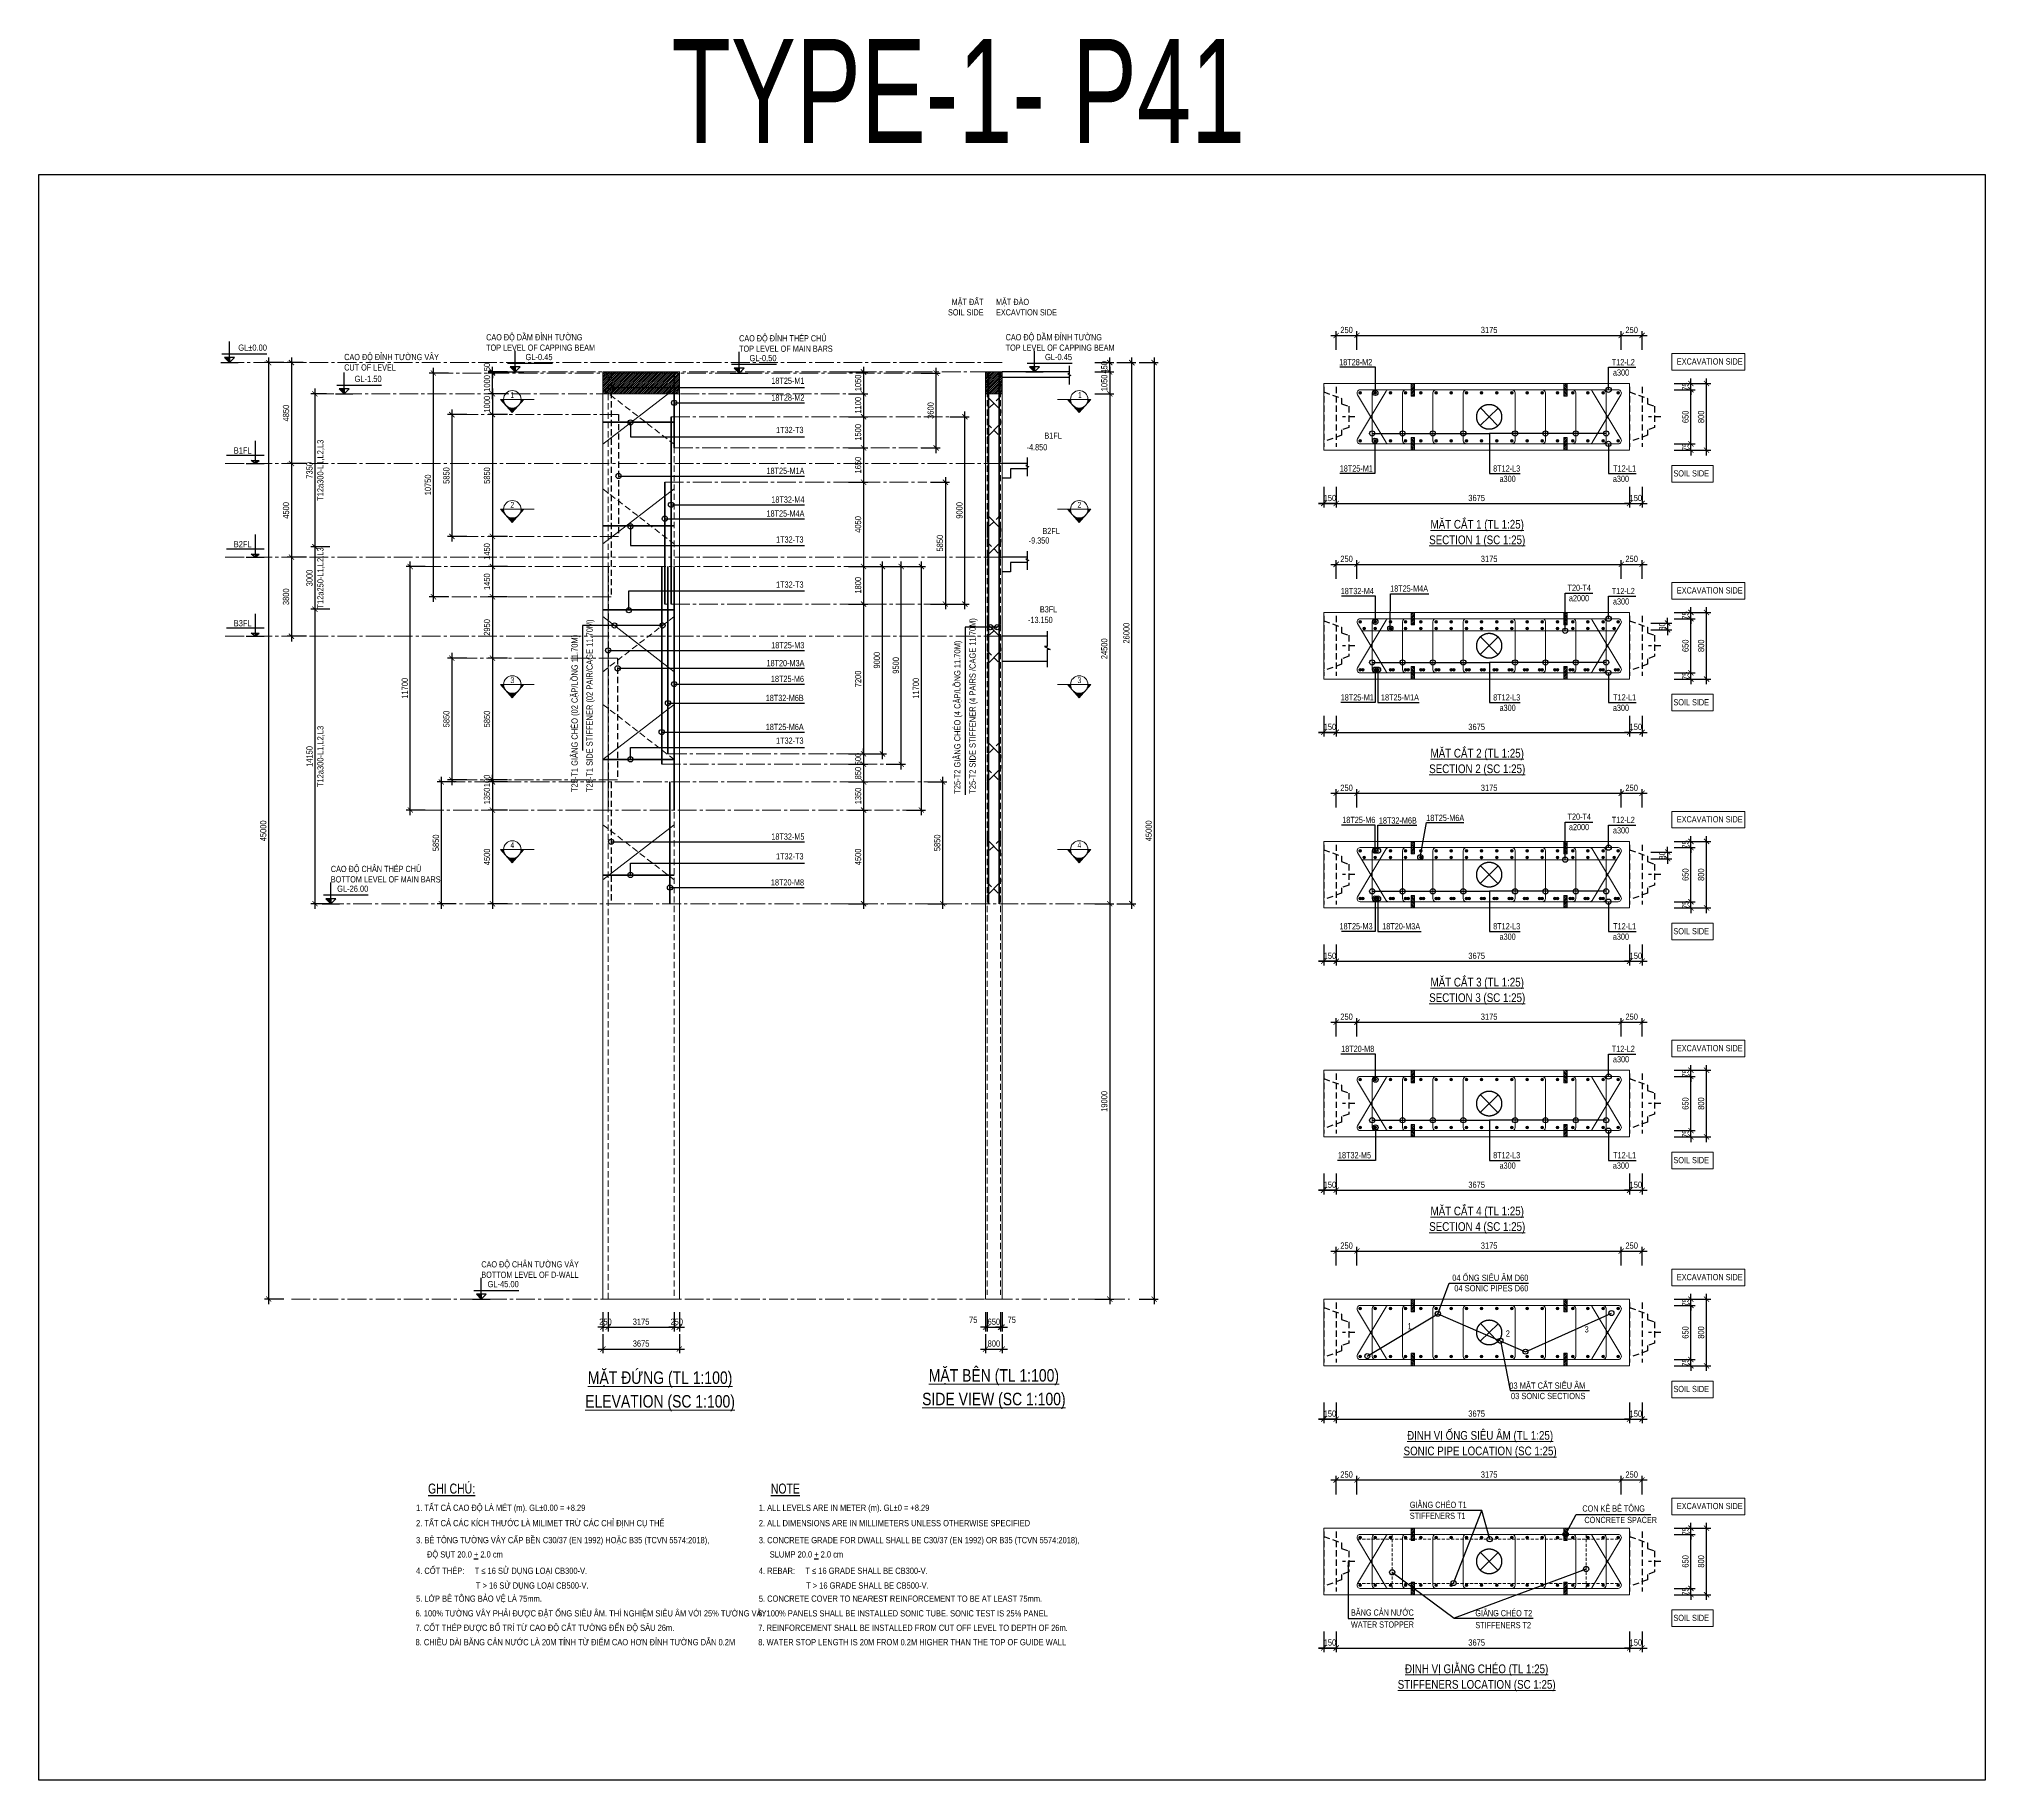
# Model space of a CAD drawing. Header units: millimetres. Extents: x 2746337 to 7547699, y -363432 to 15720.
# Drawn here: x 2746337 to 2839854, y -262419 to -178749 of the extents above; entities that cross this region are included whole.
import ezdxf
from ezdxf.enums import TextEntityAlignment as Align

# ---------------------------------------------------------------- set-up
doc = ezdxf.new("R2010")
doc.units = ezdxf.units.MM
doc.header["$LTSCALE"] = 1200
doc.header["$PDMODE"] = 3
for name, pattern in [('CENTER', [2, 1.25, -0.25, 0.25, -0.25]), ('CENTER2', [1.125, 0.75, -0.125, 0.125, -0.125]), ('HIDDEN', [0.375, 0.25, -0.125])]:
    doc.linetypes.add(name, pattern=pattern)
for name, color, linetype, lineweight in [('030_Label', 4, 'Continuous', 5), ('1', 9, 'Continuous', 13), ('5', 5, 'Continuous', 13), ('BOUND', 3, 'Continuous', 20), ('C1CO', 4, 'Continuous', 35), ('CODE', 3, 'Continuous', 15), ('CWS', 8, 'HIDDEN', 9), ('ENOTE', 2, 'Continuous', 15), ('GRID', 74, 'CENTER', 15), ('Grid line', 160, 'CENTER2', 5), ('HIDE', 8, 'HIDDEN', 13), ('K-THUOC', 1, 'Continuous', 18), ('LEADER', 8, 'Continuous', 9), ('MCT', 6, 'Continuous', 20), ('PIPE60', 1, 'Continuous', 25), ('S-Beam - Cont', 60, 'Continuous', 25), ('T1CO', 4, 'Continuous', 20), ('T1HI', 4, 'HIDDEN', 13), ('T2CO', 4, 'Continuous', 30), ('T2HI', 4, 'HIDDEN', 13), ('TCCO', 4, 'Continuous', 35), ('TCHI', 4, 'HIDDEN', 30), ('TEXTEN', 3, 'Continuous', 13), ('TEXTMA', 2, 'Continuous', 13), ('TEXTVN', 2, 'Continuous', 20), ('TIE', 4, 'Continuous', 13)]:
    doc.layers.add(name, color=color, linetype=linetype, lineweight=lineweight)
for name, color, linetype in [('CDC.02.DIM', 1, 'Continuous'), ('CDC.04.HIDDEN', 8, 'HIDDEN'), ('CDC.06.TEXT', 2, 'Continuous'), ('CDC.10.HATCH', 251, 'Continuous'), ('CDC.11.NOTE', 8, 'Continuous'), ('MCSA', 5, 'HIDDEN'), ('MIE', 5, 'HIDDEN'), ('Q-Dim-line', 75, 'Continuous')]:
    doc.layers.add(name, color=color, linetype=linetype)
doc.styles.add('DB_Arial', font='arial.ttf', dxfattribs={"width": 0.8})
doc.styles.add('SMTEXT', font='arial.ttf', dxfattribs={"width": 0.75})
doc.styles.add('TEXTVN', font='VHELVCN.TTF', dxfattribs={"width": 0.8})
doc.styles.add('VNROMANS', font='VHAVAN.TTF', dxfattribs={"width": 0.8})
doc.dimstyles.new('BSV1-100', dxfattribs={"dimtxt": 300, "dimasz": 250, "dimexe": 200, "dimexo": 0, "dimgap": 108, "dimtad": 1, "dimdec": 0, "dimdsep": 46, "dimtxsty": 'SMTEXT', "dimblk": 'ARCHTICK', "dimcen": 100, "dimdle": 250, "dimclrd": 256, "dimclre": 256, "dimclrt": 1, "dimadec": 0, "dimazin": 0, "dimtfac": 1, "dimtdec": 0, "dimtix": 1, "dimtmove": 2, "dimatfit": 3, "dimfxl": 720, "dimfxlon": 1, "dimtolj": 1, "dimtzin": 0, "dimarcsym": 0})
doc.dimstyles.new('BSV25', dxfattribs={"dimtxt": 300, "dimasz": 250, "dimexe": 200, "dimexo": 0, "dimgap": 108, "dimtad": 1, "dimdec": 0, "dimlfac": 0.25, "dimdsep": 46, "dimtxsty": 'SMTEXT', "dimblk": 'ARCHTICK', "dimcen": 100, "dimdle": 250, "dimclrd": 256, "dimclre": 256, "dimclrt": 2, "dimadec": 0, "dimazin": 0, "dimtfac": 1, "dimtdec": 0, "dimtix": 1, "dimtmove": 2, "dimatfit": 3, "dimfxl": 800, "dimfxlon": 1, "dimtolj": 1, "dimtzin": 0, "dimarcsym": 0})

msp = doc.modelspace()

# ---------------------------------------------------------------- texts
at = {"layer": '030_Label', "style": 'VNROMANS', "width": 0.7}
msp.add_text('type-1- p41', height=5000, dxfattribs=at).set_placement((2790516.6, -181249.3), align=Align.MIDDLE_CENTER)
at = {"layer": 'ENOTE', "style": 'DB_Arial', "width": 0.8}
for s, p in [('-4.850', (2793799.3, -198521.7)), ('-9.350', (2793899.6, -203001.1)), ('-13.150', (2793866.5, -206819.5))]:
    msp.add_text(s, height=300, dxfattribs=at).set_placement(p)
at = {"layer": 'TEXTEN', "style": 'DB_Arial', "width": 0.8}
for s, p in [('T12-L2', (2823024.4, -194430)), ('8T12-L3', (2817516.6, -199540)), ('a300', (2817299.9, -200040)), ('T12-L1', (2823088.5, -199540)), ('T20-T4', (2820917.6, -205271.9)), ('T12-L2', (2823024.4, -205430)), ('8T12-L3', (2817516.6, -210540)), ('T12-L1', (2823088.5, -210540)), ('a300', (2817299.9, -211040)), ('T20-T4', (2820917.6, -216271.9)), ('T12-L2', (2823024.4, -216430)), ('8T12-L3', (2817516.6, -221540)), ('T12-L1', (2823088.5, -221540)), ('a300', (2817299.9, -222040)), ('T12-L2', (2823024.4, -227430)), ('8T12-L3', (2817516.6, -232540)), ('a300', (2817299.9, -233040)), ('T12-L1', (2823088.5, -232540))]:
    msp.add_text(s, height=300, dxfattribs=at).set_placement(p, align=Align.RIGHT)
for s, p in [('a300', (2821974.7, -194930)), ('a300', (2821968.5, -200040)), ('a2000', (2819857.7, -205771.9)), ('a300', (2821974.7, -205930)), ('a300', (2821968.5, -211040)), ('a2000', (2819857.7, -216771.9)), ('a300', (2821974.7, -216930)), ('a300', (2821968.5, -222040)), ('a300', (2821974.7, -227930)), ('a300', (2821968.5, -233040))]:
    msp.add_text(s, height=300, dxfattribs=at).set_placement(p)
at = {"layer": 'TEXTMA', "style": 'DB_Arial', "width": 0.8}
for s, p in [('18T28-M2', (2808817.4, -194430)), ('18T25-M1', (2808845.2, -199540)), ('18T32-M4', (2808892.1, -205430)), ('18T25-M4A', (2811266.6, -205311.9)), ('18T25-M1', (2808891.3, -210540)), ('18T25-M1A', (2810826.9, -210540)), ('18T25-M6', (2808966.4, -216430)), ('18T32-M6B', (2810725.6, -216455.3)), ('18T25-M6A', (2813002.4, -216331)), ('18T25-M3', (2808831.9, -221540)), ('18T20-M3A', (2810887.2, -221540)), ('18T20-M8', (2808913.2, -227430)), ('18T32-M5', (2808759.8, -232540))]:
    msp.add_text(s, height=300, dxfattribs=at).set_placement(p)
for s, p in [('18T25-M1', (2783121.7, -195324)), ('18T28-M2', (2783121.7, -196136.6)), ('1T32-T3', (2783077.5, -197691.6)), ('18T25-M1A', (2783121.7, -199655.2)), ('18T32-M4', (2783121.7, -201034.9)), ('18T25-M4A', (2783121.7, -201705.1)), ('1T32-T3', (2783077.5, -202954.2)), ('1T32-T3', (2783078.6, -205120.5)), ('18T25-M3', (2783117.2, -208033.4)), ('18T20-M3A', (2783121.7, -208892.4)), ('18T25-M6', (2783102.2, -209653.2)), ('18T32-M6B', (2783086, -210567.7)), ('18T25-M6A', (2783086, -211962)), ('1T32-T3', (2783077.5, -212620.2)), ('18T32-M5', (2783121.7, -217230.7)), ('1T32-T3', (2783077.5, -218178.5)), ('18T20-M8', (2783102, -219430.2))]:
    msp.add_text(s, height=300, rotation=360, dxfattribs=at).set_placement(p, align=Align.RIGHT)
for s, p in [('BĂNG CẢN NƯỚC', (2809383.4, -254519.1)), ('WATER STOPPER', (2809383.4, -255094.1))]:
    msp.add_text(s, height=300, rotation=360, dxfattribs=at).set_placement(p)
at = {"layer": 'TEXTVN', "style": 'DB_Arial', "width": 0.8}
for s, p in [('MẶT ĐẤT', (2791726.6, -191537.8)), ('SOIL SIDE', (2791726.6, -192037.8)), ('SOIL SIDE', (2826587, -199775.7)), ('SOIL SIDE', (2826587, -210775.7)), ('SOIL SIDE', (2826587, -221775.7)), ('SOIL SIDE', (2826587, -232775.7)), ('SOIL SIDE', (2826587, -243775.7)), ('SOIL SIDE', (2826587, -254775.7))]:
    msp.add_text(s, height=300, dxfattribs=at).set_placement(p, align=Align.RIGHT)
for s, p in [('MẶT ĐÀO', (2792326.6, -191537.8)), ('EXCAVTION SIDE', (2792326.6, -192037.8)), ('TOP LEVEL OF CAPPING BEAM', (2767826.8, -193734.7)), ('CAO ĐỘ DẦM ĐỈNH TƯỜNG', (2767826.8, -193234.7)), ('TOP LEVEL OF MAIN BARS', (2779980.5, -193784.7)), ('CAO ĐỘ ĐỈNH THÉP CHỦ', (2779980.5, -193284.7)), ('TOP LEVEL OF CAPPING BEAM', (2792790.3, -193734.7)), ('CAO ĐỘ DẦM ĐỈNH TƯỜNG', (2792790.3, -193234.7)), ('CAO ĐỘ ĐỈNH TƯỜNG VÂY', (2761005.3, -194184.7)), ('CUT OF LEVEL', (2761005.3, -194684.7)), ('EXCAVATION SIDE', (2825044.7, -194399.1)), ('B1FL', (2794652.7, -197962.6)), ('B2FL', (2794558.2, -202544.9)), ('EXCAVATION SIDE', (2825044.7, -205399.1)), ('B3FL', (2794436.3, -206309.1)), ('EXCAVATION SIDE', (2825044.7, -216399.1)), ('CAO ĐỘ CHÂN THÉP CHỦ', (2760364.8, -218784.7)), ('BOTTOM LEVEL OF MAIN BARS', (2760364.8, -219284.7)), ('EXCAVATION SIDE', (2825044.7, -227399.1)), ('CAO ĐỘ CHÂN TƯỜNG VÂY', (2767595.6, -237784.7)), ('BOTTOM LEVEL OF D-WALL', (2767595.6, -238284.7)), ('EXCAVATION SIDE', (2825044.7, -238399.1)), ('CON KÊ BÊ TÔNG', (2820503.6, -249519.5)), ('EXCAVATION SIDE', (2825044.7, -249399.1)), (' CONCRETE SPACER', (2820503.6, -250069.5))]:
    msp.add_text(s, height=300, dxfattribs=at).set_placement(p)
for s, p in [('%%UMẶT CẮT 1 (TL 1:25)', (2815450.6, -202071.9)), ('%%USECTION 1 (SC 1:25)', (2815450.6, -202871.9)), ('%%UMẶT CẮT 2 (TL 1:25)', (2815450.6, -213071.9)), ('%%USECTION 2 (SC 1:25)', (2815450.6, -213871.9)), ('%%UMẶT CẮT 3 (TL 1:25)', (2815450.6, -224071.9)), ('%%USECTION 3 (SC 1:25)', (2815450.6, -224871.9)), ('%%USECTION 4 (SC 1:25)', (2815450.6, -235871.9)), ('%%UMẶT CẮT 4 (TL 1:25)', (2815450.6, -235071.9)), ('%%UĐỊNH VỊ ỐNG SIÊU ÂM (TL 1:25)', (2815589.6, -245854.1)), ('%%USONIC PIPE LOCATION (SC 1:25)', (2815589.6, -246654.1)), ('%%UĐỊNH VỊ GIẰNG CHÉO (TL 1:25)', (2815423.4, -257071.9)), ('%%USTIFFENERS LOCATION (SC 1:25)', (2815423.4, -257871.9))]:
    msp.add_text(s, height=420, rotation=360, dxfattribs=at).set_placement(p, align=Align.MIDDLE)
at = {"layer": 'TEXTVN', "lineweight": 20, "style": 'SMTEXT', "width": 0.75}
for s, p in [('T25-T1 GIẰNG CHÉO (02 CẶP/LỒNG 11.70M)', (2772226.8, -214940.6)), ('T25-T1 SIDE STIFFENER (02 PAIR/CAGE 11.70M)', (2772946.8, -214940.6)), ('T25-T2 SIDE STIFFENER (4 PAIRS /CAGE 11.70M)', (2791348.4, -215022.1)), ('T25-T2 GIẰNG CHÉO (4 CẶP/LỒNG 11.70M)', (2790618.4, -215022.1))]:
    msp.add_text(s, height=300, rotation=90, dxfattribs=at).set_placement(p)
for s, p in [('04 ỐNG SIÊU ÂM D60', (2817908.7, -238433)), ('04 SONIC PIPES D60', (2817908.7, -238933)), ('03 MẶT CẮT SIÊU ÂM', (2820649.3, -243612.8)), ('03 SONIC SECTIONS', (2820649.3, -244112.8))]:
    msp.add_text(s, height=300, dxfattribs=at).set_placement(p, align=Align.RIGHT)
at = {"layer": 'TEXTVN', "style": 'DB_Arial', "width": 0.8}
for s, p in [('1', (2812205.6, -240752.6)), ('2', (2816923.5, -241110.4)), ('3', (2820709.8, -240909.2))]:
    msp.add_text(s, height=300, rotation=360, dxfattribs=at).set_placement(p, align=Align.CENTER)
for s, p in [('%%UMẶT ĐỨNG (TL 1:100)', (2776185.9, -243091.7)), ('%%UMẶT BÊN (TL 1:100)', (2792225.4, -242980.6)), ('%%UELEVATION (SC 1:100)', (2776185.9, -244291.7)), ('%%USIDE VIEW (SC 1:100)', (2792225.4, -244180.6))]:
    msp.add_text(s, height=600, dxfattribs=at).set_placement(p, align=Align.MIDDLE)
for s, p in [('STIFFENERS T1', (2812211.8, -249871)), ('GIẰNG CHÉO T1', (2812211.8, -249341)), ('GIẰNG CHÉO T2', (2815362.5, -254546.5)), ('STIFFENERS T2', (2815362.5, -255121.5))]:
    msp.add_text(s, height=300, rotation=360, dxfattribs=at).set_placement(p)

# ---------------------------------------------------------------- blocks, each defined once
blk = doc.blocks.new('_ArchTick')
at = {"color": 0, "linetype": 'ByBlock', "const_width": 0.15}
blk.add_lwpolyline([(-0.5, -0.5), (0.5, 0.5)], dxfattribs=at)
blk = doc.blocks.new('*D1087')
at = {"layer": 'Defpoints', "color": 0, "transparency": 16777216}
for p in [(2791825, -240205), (2792625, -240205), (2792625, -241705)]:
    blk.add_point(p, dxfattribs=at)
at = {"layer": 'K-THUOC', "lineweight": -2, "transparency": 16777216}
for p, q in [((2791825, -240985), (2791825, -241905)), ((2792625, -240985), (2792625, -241905)), ((2791575, -241705), (2792875, -241705))]:
    blk.add_line(p, q, dxfattribs=at)
at = {"layer": 'K-THUOC', "lineweight": -2, "transparency": 16777216, "xscale": 250, "yscale": 250, "zscale": 250, "rotation": 180}
blk.add_blockref('_ArchTick', (2791825, -241705), dxfattribs=at)
at = {"layer": 'K-THUOC', "lineweight": -2, "transparency": 16777216, "xscale": 250, "yscale": 250, "zscale": 250}
blk.add_blockref('_ArchTick', (2792625, -241705), dxfattribs=at)
at = {"layer": 'K-THUOC', "color": 1, "transparency": 16777216, "insert": (2792225, -241444), "char_height": 300, "attachment_point": 5, "style": 'SMTEXT'}
blk.add_mtext('\\A1;800', dxfattribs=at)
blk = doc.blocks.new('*D1088')
at = {"layer": 'Defpoints', "color": 0, "transparency": 16777216}
for p in [(2791825, -239905), (2791900, -239905), (2791900, -240655)]:
    blk.add_point(p, dxfattribs=at)
at = {"layer": 'K-THUOC', "lineweight": -2, "transparency": 16777216}
for p, q in [((2791825, -239935), (2791825, -240855)), ((2791900, -239935), (2791900, -240855)), ((2791825, -240655), (2791575, -240655)), ((2791825, -240655), (2791900, -240655)), ((2791900, -240655), (2792150, -240655))]:
    blk.add_line(p, q, dxfattribs=at)
at = {"layer": 'K-THUOC', "lineweight": -2, "transparency": 16777216, "xscale": 250, "yscale": 250, "zscale": 250}
blk.add_blockref('_ArchTick', (2791825, -240655), dxfattribs=at)
at = {"layer": 'K-THUOC', "lineweight": -2, "transparency": 16777216, "xscale": 250, "yscale": 250, "zscale": 250, "rotation": 180}
blk.add_blockref('_ArchTick', (2791900, -240655), dxfattribs=at)
at = {"layer": 'K-THUOC', "color": 1, "transparency": 16777216, "insert": (2791234, -240305), "char_height": 300, "attachment_point": 5, "style": 'SMTEXT'}
blk.add_mtext('\\A1;75', dxfattribs=at)
blk = doc.blocks.new('*D1089')
at = {"layer": 'Defpoints', "color": 0, "transparency": 16777216}
for p in [(2791900, -239905), (2792550, -239905), (2792550, -240655)]:
    blk.add_point(p, dxfattribs=at)
at = {"layer": 'K-THUOC', "lineweight": -2, "transparency": 16777216}
for p, q in [((2791900, -239935), (2791900, -240855)), ((2792550, -239935), (2792550, -240855)), ((2791900, -240655), (2791650, -240655)), ((2791900, -240655), (2792550, -240655)), ((2792550, -240655), (2792800, -240655))]:
    blk.add_line(p, q, dxfattribs=at)
at = {"layer": 'K-THUOC', "lineweight": -2, "transparency": 16777216, "xscale": 250, "yscale": 250, "zscale": 250}
blk.add_blockref('_ArchTick', (2791900, -240655), dxfattribs=at)
at = {"layer": 'K-THUOC', "lineweight": -2, "transparency": 16777216, "xscale": 250, "yscale": 250, "zscale": 250, "rotation": 180}
blk.add_blockref('_ArchTick', (2792550, -240655), dxfattribs=at)
at = {"layer": 'K-THUOC', "color": 1, "transparency": 16777216, "insert": (2792225, -240394), "char_height": 300, "attachment_point": 5, "style": 'SMTEXT'}
blk.add_mtext('\\A1;650', dxfattribs=at)
blk = doc.blocks.new('*D1090')
at = {"layer": 'Defpoints', "color": 0, "transparency": 16777216}
for p in [(2792550, -239905), (2792625, -239905), (2792625, -240655)]:
    blk.add_point(p, dxfattribs=at)
at = {"layer": 'K-THUOC', "lineweight": -2, "transparency": 16777216}
for p, q in [((2792550, -239935), (2792550, -240855)), ((2792625, -239935), (2792625, -240855)), ((2792550, -240655), (2792300, -240655)), ((2792550, -240655), (2792625, -240655)), ((2792625, -240655), (2792875, -240655))]:
    blk.add_line(p, q, dxfattribs=at)
at = {"layer": 'K-THUOC', "lineweight": -2, "transparency": 16777216, "xscale": 250, "yscale": 250, "zscale": 250}
blk.add_blockref('_ArchTick', (2792550, -240655), dxfattribs=at)
at = {"layer": 'K-THUOC', "lineweight": -2, "transparency": 16777216, "xscale": 250, "yscale": 250, "zscale": 250, "rotation": 180}
blk.add_blockref('_ArchTick', (2792625, -240655), dxfattribs=at)
at = {"layer": 'K-THUOC', "color": 1, "transparency": 16777216, "insert": (2793081, -240305), "char_height": 300, "attachment_point": 5, "style": 'SMTEXT'}
blk.add_mtext('\\A1;75', dxfattribs=at)
blk = doc.blocks.new('*D1091')
at = {"layer": 'Defpoints', "color": 0, "transparency": 16777216}
for p in [(2773436, -239305), (2777111, -239305), (2777111, -241705)]:
    blk.add_point(p, dxfattribs=at)
at = {"layer": 'K-THUOC', "lineweight": -2, "transparency": 16777216}
for p, q in [((2773436, -240985), (2773436, -241905)), ((2777111, -240985), (2777111, -241905)), ((2773186, -241705), (2777361, -241705))]:
    blk.add_line(p, q, dxfattribs=at)
at = {"layer": 'K-THUOC', "lineweight": -2, "transparency": 16777216, "xscale": 250, "yscale": 250, "zscale": 250, "rotation": 180}
blk.add_blockref('_ArchTick', (2773436, -241705), dxfattribs=at)
at = {"layer": 'K-THUOC', "lineweight": -2, "transparency": 16777216, "xscale": 250, "yscale": 250, "zscale": 250}
blk.add_blockref('_ArchTick', (2777111, -241705), dxfattribs=at)
at = {"layer": 'K-THUOC', "color": 1, "transparency": 16777216, "insert": (2775273, -241443), "char_height": 300, "attachment_point": 5, "style": 'SMTEXT'}
blk.add_mtext('\\A1;3675', dxfattribs=at)
blk = doc.blocks.new('*D1092')
at = {"layer": 'Defpoints', "color": 0, "transparency": 16777216}
for p in [(2773436, -239905), (2773686, -239905), (2773686, -240655)]:
    blk.add_point(p, dxfattribs=at)
at = {"layer": 'K-THUOC', "lineweight": -2, "transparency": 16777216}
for p, q in [((2773436, -239935), (2773436, -240855)), ((2773686, -239935), (2773686, -240855)), ((2773436, -240655), (2773186, -240655)), ((2773436, -240655), (2773686, -240655)), ((2773686, -240655), (2773936, -240655))]:
    blk.add_line(p, q, dxfattribs=at)
at = {"layer": 'K-THUOC', "lineweight": -2, "transparency": 16777216, "xscale": 250, "yscale": 250, "zscale": 250}
blk.add_blockref('_ArchTick', (2773436, -240655), dxfattribs=at)
at = {"layer": 'K-THUOC', "lineweight": -2, "transparency": 16777216, "xscale": 250, "yscale": 250, "zscale": 250, "rotation": 180}
blk.add_blockref('_ArchTick', (2773686, -240655), dxfattribs=at)
at = {"layer": 'K-THUOC', "color": 1, "transparency": 16777216, "insert": (2773561, -240394), "char_height": 300, "attachment_point": 5, "style": 'SMTEXT'}
blk.add_mtext('\\A1;250', dxfattribs=at)
blk = doc.blocks.new('*D1093')
at = {"layer": 'Defpoints', "color": 0, "transparency": 16777216}
for p in [(2776861, -239305), (2773686, -239905), (2776861, -240655)]:
    blk.add_point(p, dxfattribs=at)
at = {"layer": 'K-THUOC', "lineweight": -2, "transparency": 16777216}
for p, q in [((2773686, -239935), (2773686, -240855)), ((2776861, -239935), (2776861, -240855)), ((2773436, -240655), (2777111, -240655))]:
    blk.add_line(p, q, dxfattribs=at)
at = {"layer": 'K-THUOC', "lineweight": -2, "transparency": 16777216, "xscale": 250, "yscale": 250, "zscale": 250, "rotation": 180}
blk.add_blockref('_ArchTick', (2773686, -240655), dxfattribs=at)
at = {"layer": 'K-THUOC', "lineweight": -2, "transparency": 16777216, "xscale": 250, "yscale": 250, "zscale": 250}
blk.add_blockref('_ArchTick', (2776861, -240655), dxfattribs=at)
at = {"layer": 'K-THUOC', "color": 1, "transparency": 16777216, "insert": (2775273, -240393), "char_height": 300, "attachment_point": 5, "style": 'SMTEXT'}
blk.add_mtext('\\A1;3175', dxfattribs=at)
blk = doc.blocks.new('*D1094')
at = {"layer": 'Defpoints', "color": 0, "transparency": 16777216}
for p in [(2776861, -239305), (2777111, -239305), (2777111, -240655)]:
    blk.add_point(p, dxfattribs=at)
at = {"layer": 'K-THUOC', "lineweight": -2, "transparency": 16777216}
for p, q in [((2776861, -239935), (2776861, -240855)), ((2777111, -239935), (2777111, -240855)), ((2776861, -240655), (2776611, -240655)), ((2776861, -240655), (2777111, -240655)), ((2777111, -240655), (2777361, -240655))]:
    blk.add_line(p, q, dxfattribs=at)
at = {"layer": 'K-THUOC', "lineweight": -2, "transparency": 16777216, "xscale": 250, "yscale": 250, "zscale": 250}
blk.add_blockref('_ArchTick', (2776861, -240655), dxfattribs=at)
at = {"layer": 'K-THUOC', "lineweight": -2, "transparency": 16777216, "xscale": 250, "yscale": 250, "zscale": 250, "rotation": 180}
blk.add_blockref('_ArchTick', (2777111, -240655), dxfattribs=at)
at = {"layer": 'K-THUOC', "color": 1, "transparency": 16777216, "insert": (2776986, -240394), "char_height": 300, "attachment_point": 5, "style": 'SMTEXT'}
blk.add_mtext('\\A1;250', dxfattribs=at)
blk = doc.blocks.new('*D1135')
at = {"layer": 'Defpoints', "color": 0, "transparency": 16777216}
for p in [(2757379, -194305), (2758902, -194305), (2759181, -239305)]:
    blk.add_point(p, dxfattribs=at)
at = {"layer": 'K-THUOC', "lineweight": -2, "transparency": 16777216}
for p, q in [((2758099, -194305), (2757179, -194305)), ((2757379, -239555), (2757379, -194055)), ((2758099, -239305), (2757179, -239305))]:
    blk.add_line(p, q, dxfattribs=at)
at = {"layer": 'K-THUOC', "lineweight": -2, "transparency": 16777216, "xscale": 250, "yscale": 250, "zscale": 250}
for p, rotation in [((2757379, -194305), 90), ((2757379, -239305), 270)]:
    blk.add_blockref('_ArchTick', p, dxfattribs=dict(at, rotation=rotation))
at = {"layer": 'K-THUOC', "color": 1, "transparency": 16777216, "insert": (2757118, -216805), "char_height": 300, "attachment_point": 5, "rotation": 90, "style": 'SMTEXT'}
blk.add_mtext('\\A1;45000', dxfattribs=at)
blk = doc.blocks.new('*D1136')
at = {"layer": 'Defpoints', "color": 0, "transparency": 16777216}
for p in [(2761100, -203155), (2759600, -206155), (2761136, -206155)]:
    blk.add_point(p, dxfattribs=at)
at = {"layer": 'K-THUOC', "lineweight": -2, "transparency": 16777216}
for p, q in [((2759600, -202905), (2759600, -206405)), ((2760320, -203155), (2759400, -203155)), ((2760320, -206155), (2759400, -206155))]:
    blk.add_line(p, q, dxfattribs=at)
at = {"layer": 'K-THUOC', "lineweight": -2, "transparency": 16777216, "xscale": 250, "yscale": 250, "zscale": 250}
for p, rotation in [((2759600, -203155), 90), ((2759600, -206155), 270)]:
    blk.add_blockref('_ArchTick', p, dxfattribs=dict(at, rotation=rotation))
at = {"layer": 'K-THUOC', "color": 1, "transparency": 16777216, "char_height": 300, "attachment_point": 5, "rotation": 90, "style": 'SMTEXT'}
for s, insert in [('\\A1;T12a250-L1,L2,L3', (2759888, -204655)), ('\\A1;3000', (2759338, -204655))]:
    blk.add_mtext(s, dxfattribs=dict(at, insert=insert))
blk = doc.blocks.new('*D1137')
at = {"layer": 'Defpoints', "color": 0, "transparency": 16777216}
for p in [(2761136, -206155), (2759600, -220305), (2763561, -220305)]:
    blk.add_point(p, dxfattribs=at)
at = {"layer": 'K-THUOC', "lineweight": -2, "transparency": 16777216}
for p, q in [((2760320, -206155), (2759400, -206155)), ((2759600, -205905), (2759600, -220555)), ((2760320, -220305), (2759400, -220305))]:
    blk.add_line(p, q, dxfattribs=at)
at = {"layer": 'K-THUOC', "lineweight": -2, "transparency": 16777216, "xscale": 250, "yscale": 250, "zscale": 250}
for p, rotation in [((2759600, -206155), 90), ((2759600, -220305), 270)]:
    blk.add_blockref('_ArchTick', p, dxfattribs=dict(at, rotation=rotation))
at = {"layer": 'K-THUOC', "color": 1, "transparency": 16777216, "char_height": 300, "attachment_point": 5, "rotation": 90, "style": 'SMTEXT'}
for s, insert in [('\\A1;T12a300-L1,L2,L3', (2759888, -213230)), ('\\A1;14150', (2759338, -213230))]:
    blk.add_mtext(s, dxfattribs=dict(at, insert=insert))
blk = doc.blocks.new('SIGSEC')
at = {"layer": '1', "lineweight": 9}
h = blk.add_hatch(color=256, dxfattribs=at)
h.dxf.hatch_style = 1
h.paths.add_polyline_path([(-420, 0), (-560, 0), (-315, -278, -0.182676)])
h = blk.add_hatch(color=256, dxfattribs=at)
h.dxf.hatch_style = 1
h.paths.add_polyline_path([(560, 0), (420, 0, -0.182676), (315, -278)])
h = blk.add_hatch(color=256, dxfattribs=at)
h.dxf.hatch_style = 1
h.paths.add_polyline_path([(315, -278, -0.451416), (-315, -278), (0, -635)])
at = {"layer": '1', "lineweight": 9, "elevation": 0}
blk.add_lwpolyline([(1050, 0), (-560, 0), (0, -635), (560, 0)], dxfattribs=at)
at = {"layer": '1', "lineweight": 9}
blk.add_circle((0, 0), 420, dxfattribs=at)
at = {"layer": 'BOUND', "lineweight": 9, "style": 'TEXTVN', "width": 0.8}
blk.add_attdef('SEC', text='', height=280, dxfattribs=at).set_placement((0, 210, 0), align=Align.MIDDLE_CENTER)
blk = doc.blocks.new('*D1138')
at = {"layer": 'Defpoints', "color": 0, "transparency": 16777216}
for p in [(2760150, -195805), (2759600, -203155), (2761100, -203155)]:
    blk.add_point(p, dxfattribs=at)
at = {"layer": 'K-THUOC', "lineweight": -2, "transparency": 16777216}
for p, q in [((2760150, -195805), (2759400, -195805)), ((2759600, -195555), (2759600, -203405)), ((2760320, -203155), (2759400, -203155))]:
    blk.add_line(p, q, dxfattribs=at)
at = {"layer": 'K-THUOC', "lineweight": -2, "transparency": 16777216, "xscale": 250, "yscale": 250, "zscale": 250}
for p, rotation in [((2759600, -195805), 90), ((2759600, -203155), 270)]:
    blk.add_blockref('_ArchTick', p, dxfattribs=dict(at, rotation=rotation))
at = {"layer": 'K-THUOC', "color": 1, "transparency": 16777216, "char_height": 300, "attachment_point": 5, "rotation": 90, "style": 'SMTEXT'}
for s, insert in [('\\A1;T12a300-L1,L2,L3', (2759888, -199480)), ('\\A1;7350', (2759338, -199480))]:
    blk.add_mtext(s, dxfattribs=dict(at, insert=insert))
blk = doc.blocks.new('A$C7e6bd379')
at = {"layer": 'CDC.06.TEXT', "linetype": 'Continuous', "style": 'SMTEXT', "width": 0.75}
for s, p in [('%%UGHI CHÚ:', (0, 480)), ('%%UNOTE', (16471, 480))]:
    blk.add_text(s, height=480, dxfattribs=at).set_placement(p, align=Align.TOP_LEFT)
at = {"layer": 'CDC.06.TEXT', "style": 'SMTEXT', "width": 0.75}
for s, p in [('1. TẤT CẢ CAO ĐỘ LÀ MÉT (m). GL%%P0.00 = +8.29 ', (-576, -831)), ('1. ALL LEVELS ARE IN METER (m). GL%%P0 = +8.29 ', (15895, -831)), ('2. TẤT CẢ CÁC KÍCH THƯỚC LÀ MILIMET TRỪ CÁC CHỈ ĐỊNH CỤ THỂ', (-576, -1570)), ('2. ALL DIMENSIONS ARE IN MILLIMETERS UNLESS OTHERWISE SPECIFIED', (15895, -1570)), ('3. BÊ TÔNG TƯỜNG VÂY CẤP BỀN C30/37 (EN 1992) HOẶC B35 (TCVN 5574:2018),', (-576, -2387)), ('ĐỘ SỤT 20.0 %%U+%%U 2.0 cm', (-53, -3072)), ('3. CONCRETE GRADE FOR DWALL SHALL BE C30/37 (EN 1992) OR B35 (TCVN 5574:2018),', (15895, -2387)), ('SLUMP 20.0 %%U+%%U 2.0 cm', (16418, -3072)), ('4. CỐT THÉP:     T ≤ 16 SỬ DỤNG LOẠI CB300-V.', (-576, -3860)), ('4. REBAR:     T ≤ 16 GRADE SHALL BE CB300-V.', (15895, -3860)), ('                             T > 16 SỬ DỤNG LOẠI CB500-V.', (-601, -4567)), ('                       T > 16 GRADE SHALL BE CB500-V.', (15869, -4567)), ('6. 100%%% TƯỜNG VÂY PHẢI ĐƯỢC ĐẶT ỐNG SIÊU ÂM. THÍ NGHIỆM SIÊU ÂM VỚI 25%%% TƯỜNG VÂY.', (-601, -5905)), ('5. LỚP BÊ TÔNG BẢO VỆ LÀ 75mm.', (-576, -5198)), ('6. 100%%% PANELS SHALL BE INSTALLED SONIC TUBE. SONIC TEST IS 25%%% PANEL ', (15869, -5905)), ('5. CONCRETE COVER TO NEAREST REINFORCEMENT TO BE AT LEAST 75mm.', (15895, -5198)), ('7. CỐT THÉP ĐƯỢC BỐ TRÍ TỪ CAO ĐỘ CẮT TƯỜNG ĐẾN ĐỘ SÂU 26m. ', (-601, -6598)), ('7. REINFORCEMENT SHALL BE INSTALLED FROM CUT OFF LEVEL TO DEPTH OF 26m. ', (15869, -6598)), ('8. CHIỀU DÀI BĂNG CẢN NƯỚC LÀ 20M TÍNH TỪ ĐIỂM CAO HƠN ĐỈNH TƯỜNG DẪN 0.2M', (-601, -7291)), ('8. WATER STOP LENGTH IS 20M FROM 0.2M HIGHER THAN THE TOP OF GUIDE WALL', (15869, -7291))]:
    blk.add_text(s, height=300, dxfattribs=at).set_placement(p)
blk = doc.blocks.new('tag_cd')
at = {"layer": 'CDC.10.HATCH'}
blk.add_hatch(color=256, dxfattribs=at).paths.add_polyline_path([(180, 240), (420, 0), (420, 240)])
at = {"layer": 'CDC.02.DIM'}
for points in [[(420, 240), (420, 0), (660, 240), (180, 240), (420, 0), (420, 1020)], [(0, 0), (840, 0)], [(60, 420), (2220, 420)]]:
    blk.add_lwpolyline(points, dxfattribs=at)
at = {"layer": 'CDC.06.TEXT', "ltscale": 0.5, "style": 'SMTEXT', "width": 0.75}
blk.add_attdef('CD', text='', height=300, dxfattribs=at).set_placement((2220, 570), align=Align.RIGHT)
blk = doc.blocks.new('*D1139')
at = {"layer": 'Defpoints', "color": 0, "transparency": 16777216}
for p in [(2759035, -194305), (2758473, -199155), (2793586, -199155)]:
    blk.add_point(p, dxfattribs=at)
at = {"layer": 'K-THUOC', "lineweight": -2, "transparency": 16777216}
for p, q in [((2759035, -194305), (2758273, -194305)), ((2758473, -194055), (2758473, -199405)), ((2759193, -199155), (2758273, -199155))]:
    blk.add_line(p, q, dxfattribs=at)
at = {"layer": 'K-THUOC', "lineweight": -2, "transparency": 16777216, "xscale": 250, "yscale": 250, "zscale": 250}
for p, rotation in [((2758473, -194305), 90), ((2758473, -199155), 270)]:
    blk.add_blockref('_ArchTick', p, dxfattribs=dict(at, rotation=rotation))
at = {"layer": 'K-THUOC', "color": 1, "transparency": 16777216, "insert": (2758212, -196730), "char_height": 300, "attachment_point": 5, "rotation": 90, "style": 'SMTEXT'}
blk.add_mtext('\\A1;4850', dxfattribs=at)
blk = doc.blocks.new('*D1140')
at = {"layer": 'Defpoints', "color": 0, "transparency": 16777216}
for p in [(2793586, -199155), (2758473, -203655), (2793586, -203655)]:
    blk.add_point(p, dxfattribs=at)
at = {"layer": 'K-THUOC', "lineweight": -2, "transparency": 16777216}
for p, q in [((2759193, -199155), (2758273, -199155)), ((2758473, -198905), (2758473, -203905)), ((2759193, -203655), (2758273, -203655))]:
    blk.add_line(p, q, dxfattribs=at)
at = {"layer": 'K-THUOC', "lineweight": -2, "transparency": 16777216, "xscale": 250, "yscale": 250, "zscale": 250}
for p, rotation in [((2758473, -199155), 90), ((2758473, -203655), 270)]:
    blk.add_blockref('_ArchTick', p, dxfattribs=dict(at, rotation=rotation))
at = {"layer": 'K-THUOC', "color": 1, "transparency": 16777216, "insert": (2758212, -201405), "char_height": 300, "attachment_point": 5, "rotation": 90, "style": 'SMTEXT'}
blk.add_mtext('\\A1;4500', dxfattribs=at)
blk = doc.blocks.new('*D1141')
at = {"layer": 'Defpoints', "color": 0, "transparency": 16777216}
for p in [(2793586, -203655), (2758473, -207455), (2793586, -207455)]:
    blk.add_point(p, dxfattribs=at)
at = {"layer": 'K-THUOC', "lineweight": -2, "transparency": 16777216}
for p, q in [((2759193, -203655), (2758273, -203655)), ((2758473, -203405), (2758473, -207705)), ((2759193, -207455), (2758273, -207455))]:
    blk.add_line(p, q, dxfattribs=at)
at = {"layer": 'K-THUOC', "lineweight": -2, "transparency": 16777216, "xscale": 250, "yscale": 250, "zscale": 250}
for p, rotation in [((2758473, -203655), 90), ((2758473, -207455), 270)]:
    blk.add_blockref('_ArchTick', p, dxfattribs=dict(at, rotation=rotation))
at = {"layer": 'K-THUOC', "color": 1, "transparency": 16777216, "insert": (2758211, -205555), "char_height": 300, "attachment_point": 5, "rotation": 90, "style": 'SMTEXT'}
blk.add_mtext('\\A1;3800', dxfattribs=at)
blk = doc.blocks.new('A$Cf5debca8')
at = {"layer": 'CDC.02.DIM'}
blk.add_hatch(color=256, dxfattribs=at).paths.add_polyline_path([(-242, 146), (-438, 146), (-438, 0)])
for p, q in [((-438, 1084), (-438, 0)), ((-1809, 398), (0, 398)), ((-875, 0), (0, 0)), ((-438, 0), (-633, 146)), ((-633, 146), (-242, 146)), ((-438, 0), (-242, 146))]:
    blk.add_line(p, q, dxfattribs=at)
at = {"layer": 'CDC.06.TEXT', "style": 'SMTEXT', "width": 0.75}
blk.add_attdef('CD', (-1469, 478), '', height=300, dxfattribs=at)
blk = doc.blocks.new('*D1095')
at = {"layer": 'Defpoints', "color": 0, "transparency": 16777216}
for p in [(2779136, -194755), (2779136, -195805), (2785961, -195805)]:
    blk.add_point(p, dxfattribs=at)
at = {"layer": 'K-THUOC', "lineweight": -2, "transparency": 16777216}
for p, q in [((2785961, -194505), (2785961, -196055)), ((2785241, -194755), (2786161, -194755)), ((2785241, -195805), (2786161, -195805))]:
    blk.add_line(p, q, dxfattribs=at)
at = {"layer": 'K-THUOC', "lineweight": -2, "transparency": 16777216, "xscale": 250, "yscale": 250, "zscale": 250}
for p, rotation in [((2785961, -194755), 90), ((2785961, -195805), 270)]:
    blk.add_blockref('_ArchTick', p, dxfattribs=dict(at, rotation=rotation))
at = {"layer": 'K-THUOC', "color": 1, "transparency": 16777216, "insert": (2785700, -195280), "char_height": 300, "attachment_point": 5, "rotation": 90, "style": 'SMTEXT'}
blk.add_mtext('\\A1;1050', dxfattribs=at)
blk = doc.blocks.new('*D1096')
at = {"layer": 'Defpoints', "color": 0, "transparency": 16777216}
for p in [(2779136, -196905), (2779136, -198405), (2785961, -198405)]:
    blk.add_point(p, dxfattribs=at)
at = {"layer": 'K-THUOC', "lineweight": -2, "transparency": 16777216}
for p, q in [((2785241, -196905), (2786161, -196905)), ((2785961, -196655), (2785961, -198655)), ((2785241, -198405), (2786161, -198405))]:
    blk.add_line(p, q, dxfattribs=at)
at = {"layer": 'K-THUOC', "lineweight": -2, "transparency": 16777216, "xscale": 250, "yscale": 250, "zscale": 250}
for p, rotation in [((2785961, -196905), 90), ((2785961, -198405), 270)]:
    blk.add_blockref('_ArchTick', p, dxfattribs=dict(at, rotation=rotation))
at = {"layer": 'K-THUOC', "color": 1, "transparency": 16777216, "insert": (2785700, -197655), "char_height": 300, "attachment_point": 5, "rotation": 90, "style": 'SMTEXT'}
blk.add_mtext('\\A1;1500', dxfattribs=at)
blk = doc.blocks.new('*D1097')
at = {"layer": 'Defpoints', "color": 0, "transparency": 16777216}
for p in [(2779136, -198405), (2778336, -200055), (2785961, -200055)]:
    blk.add_point(p, dxfattribs=at)
at = {"layer": 'K-THUOC', "lineweight": -2, "transparency": 16777216}
for p, q in [((2785961, -198155), (2785961, -200305)), ((2785241, -198405), (2786161, -198405)), ((2785241, -200055), (2786161, -200055))]:
    blk.add_line(p, q, dxfattribs=at)
at = {"layer": 'K-THUOC', "lineweight": -2, "transparency": 16777216, "xscale": 250, "yscale": 250, "zscale": 250}
for p, rotation in [((2785961, -198405), 90), ((2785961, -200055), 270)]:
    blk.add_blockref('_ArchTick', p, dxfattribs=dict(at, rotation=rotation))
at = {"layer": 'K-THUOC', "color": 1, "transparency": 16777216, "insert": (2785700, -199230), "char_height": 300, "attachment_point": 5, "rotation": 90, "style": 'SMTEXT'}
blk.add_mtext('\\A1;1650', dxfattribs=at)
blk = doc.blocks.new('*D1098')
at = {"layer": 'Defpoints', "color": 0, "transparency": 16777216}
for p in [(2778336, -200055), (2778786, -204105), (2785961, -204105)]:
    blk.add_point(p, dxfattribs=at)
at = {"layer": 'K-THUOC', "lineweight": -2, "transparency": 16777216}
for p, q in [((2785241, -200055), (2786161, -200055)), ((2785961, -199805), (2785961, -204355)), ((2785241, -204105), (2786161, -204105))]:
    blk.add_line(p, q, dxfattribs=at)
at = {"layer": 'K-THUOC', "lineweight": -2, "transparency": 16777216, "xscale": 250, "yscale": 250, "zscale": 250}
for p, rotation in [((2785961, -200055), 90), ((2785961, -204105), 270)]:
    blk.add_blockref('_ArchTick', p, dxfattribs=dict(at, rotation=rotation))
at = {"layer": 'K-THUOC', "color": 1, "transparency": 16777216, "insert": (2785700, -202080), "char_height": 300, "attachment_point": 5, "rotation": 90, "style": 'SMTEXT'}
blk.add_mtext('\\A1;4050', dxfattribs=at)
blk = doc.blocks.new('*D1099')
at = {"layer": 'Defpoints', "color": 0, "transparency": 16777216}
for p in [(2778786, -204105), (2778636, -205905), (2785961, -205905)]:
    blk.add_point(p, dxfattribs=at)
at = {"layer": 'K-THUOC', "lineweight": -2, "transparency": 16777216}
for p, q in [((2785961, -203855), (2785961, -206155)), ((2785241, -204105), (2786161, -204105)), ((2785241, -205905), (2786161, -205905))]:
    blk.add_line(p, q, dxfattribs=at)
at = {"layer": 'K-THUOC', "lineweight": -2, "transparency": 16777216, "xscale": 250, "yscale": 250, "zscale": 250}
for p, rotation in [((2785961, -204105), 90), ((2785961, -205905), 270)]:
    blk.add_blockref('_ArchTick', p, dxfattribs=dict(at, rotation=rotation))
at = {"layer": 'K-THUOC', "color": 1, "transparency": 16777216, "insert": (2785700, -205005), "char_height": 300, "attachment_point": 5, "rotation": 90, "style": 'SMTEXT'}
blk.add_mtext('\\A1;1800', dxfattribs=at)
blk = doc.blocks.new('*D1100')
at = {"layer": 'Defpoints', "color": 0, "transparency": 16777216}
for p in [(2778636, -205905), (2778186, -213105), (2785961, -213105)]:
    blk.add_point(p, dxfattribs=at)
at = {"layer": 'K-THUOC', "lineweight": -2, "transparency": 16777216}
for p, q in [((2785961, -205655), (2785961, -213355)), ((2785241, -205905), (2786161, -205905)), ((2785241, -213105), (2786161, -213105))]:
    blk.add_line(p, q, dxfattribs=at)
at = {"layer": 'K-THUOC', "lineweight": -2, "transparency": 16777216, "xscale": 250, "yscale": 250, "zscale": 250}
for p, rotation in [((2785961, -205905), 90), ((2785961, -213105), 270)]:
    blk.add_blockref('_ArchTick', p, dxfattribs=dict(at, rotation=rotation))
at = {"layer": 'K-THUOC', "color": 1, "transparency": 16777216, "insert": (2785700, -209505), "char_height": 300, "attachment_point": 5, "rotation": 90, "style": 'SMTEXT'}
blk.add_mtext('\\A1;7200', dxfattribs=at)
blk = doc.blocks.new('*D1101')
at = {"layer": 'Defpoints', "color": 0, "transparency": 16777216}
for p in [(2778786, -213105), (2778486, -213605), (2785961, -213605)]:
    blk.add_point(p, dxfattribs=at)
at = {"layer": 'K-THUOC', "lineweight": -2, "transparency": 16777216}
for p, q in [((2785241, -213105), (2786161, -213105)), ((2785961, -213105), (2785961, -212855)), ((2785961, -213105), (2785961, -213605)), ((2785241, -213605), (2786161, -213605)), ((2785961, -213605), (2785961, -213855))]:
    blk.add_line(p, q, dxfattribs=at)
at = {"layer": 'K-THUOC', "lineweight": -2, "transparency": 16777216, "xscale": 250, "yscale": 250, "zscale": 250}
for p, rotation in [((2785961, -213105), 270), ((2785961, -213605), 90)]:
    blk.add_blockref('_ArchTick', p, dxfattribs=dict(at, rotation=rotation))
at = {"layer": 'K-THUOC', "color": 1, "transparency": 16777216, "insert": (2785700, -213355), "char_height": 300, "attachment_point": 5, "rotation": 90, "style": 'SMTEXT'}
blk.add_mtext('\\A1;500', dxfattribs=at)
blk = doc.blocks.new('*D1102')
at = {"layer": 'Defpoints', "color": 0, "transparency": 16777216}
for p in [(2778486, -213605), (2778636, -214455), (2785961, -214455)]:
    blk.add_point(p, dxfattribs=at)
at = {"layer": 'K-THUOC', "lineweight": -2, "transparency": 16777216}
for p, q in [((2785241, -213605), (2786161, -213605)), ((2785961, -213355), (2785961, -214705)), ((2785241, -214455), (2786161, -214455))]:
    blk.add_line(p, q, dxfattribs=at)
at = {"layer": 'K-THUOC', "lineweight": -2, "transparency": 16777216, "xscale": 250, "yscale": 250, "zscale": 250}
for p, rotation in [((2785961, -213605), 90), ((2785961, -214455), 270)]:
    blk.add_blockref('_ArchTick', p, dxfattribs=dict(at, rotation=rotation))
at = {"layer": 'K-THUOC', "color": 1, "transparency": 16777216, "insert": (2785700, -214030), "char_height": 300, "attachment_point": 5, "rotation": 90, "style": 'SMTEXT'}
blk.add_mtext('\\A1;850', dxfattribs=at)
blk = doc.blocks.new('*D1103')
at = {"layer": 'Defpoints', "color": 0, "transparency": 16777216}
for p in [(2778636, -214455), (2778786, -215805), (2785961, -215805)]:
    blk.add_point(p, dxfattribs=at)
at = {"layer": 'K-THUOC', "lineweight": -2, "transparency": 16777216}
for p, q in [((2785241, -214455), (2786161, -214455)), ((2785961, -214205), (2785961, -216055)), ((2785241, -215805), (2786161, -215805))]:
    blk.add_line(p, q, dxfattribs=at)
at = {"layer": 'K-THUOC', "lineweight": -2, "transparency": 16777216, "xscale": 250, "yscale": 250, "zscale": 250}
for p, rotation in [((2785961, -214455), 90), ((2785961, -215805), 270)]:
    blk.add_blockref('_ArchTick', p, dxfattribs=dict(at, rotation=rotation))
at = {"layer": 'K-THUOC', "color": 1, "transparency": 16777216, "insert": (2785700, -215130), "char_height": 300, "attachment_point": 5, "rotation": 90, "style": 'SMTEXT'}
blk.add_mtext('\\A1;1350', dxfattribs=at)
blk = doc.blocks.new('*D1104')
at = {"layer": 'Defpoints', "color": 0, "transparency": 16777216}
for p in [(2778786, -215805), (2779136, -220305), (2785961, -220305)]:
    blk.add_point(p, dxfattribs=at)
at = {"layer": 'K-THUOC', "lineweight": -2, "transparency": 16777216}
for p, q in [((2785241, -215805), (2786161, -215805)), ((2785961, -215555), (2785961, -220555)), ((2785241, -220305), (2786161, -220305))]:
    blk.add_line(p, q, dxfattribs=at)
at = {"layer": 'K-THUOC', "lineweight": -2, "transparency": 16777216, "xscale": 250, "yscale": 250, "zscale": 250}
for p, rotation in [((2785961, -215805), 90), ((2785961, -220305), 270)]:
    blk.add_blockref('_ArchTick', p, dxfattribs=dict(at, rotation=rotation))
at = {"layer": 'K-THUOC', "color": 1, "transparency": 16777216, "insert": (2785700, -218055), "char_height": 300, "attachment_point": 5, "rotation": 90, "style": 'SMTEXT'}
blk.add_mtext('\\A1;4500', dxfattribs=at)
blk = doc.blocks.new('*D1105')
at = {"layer": 'Defpoints', "color": 0, "transparency": 16777216}
for p in [(2778636, -214455), (2789766, -214455), (2778636, -220305)]:
    blk.add_point(p, dxfattribs=at)
at = {"layer": 'K-THUOC', "lineweight": -2, "transparency": 16777216}
for p, q in [((2789046, -214455), (2789966, -214455)), ((2789766, -220555), (2789766, -214205)), ((2789046, -220305), (2789966, -220305))]:
    blk.add_line(p, q, dxfattribs=at)
at = {"layer": 'K-THUOC', "lineweight": -2, "transparency": 16777216, "xscale": 250, "yscale": 250, "zscale": 250}
for p, rotation in [((2789766, -214455), 90), ((2789766, -220305), 270)]:
    blk.add_blockref('_ArchTick', p, dxfattribs=dict(at, rotation=rotation))
at = {"layer": 'K-THUOC', "color": 1, "transparency": 16777216, "insert": (2789504, -217380), "char_height": 300, "attachment_point": 5, "rotation": 90, "style": 'SMTEXT'}
blk.add_mtext('\\A1;5850', dxfattribs=at)
blk = doc.blocks.new('*D1106')
at = {"layer": 'Defpoints', "color": 0, "transparency": 16777216}
for p in [(2778077, -204105), (2788740, -204105), (2778077, -215805)]:
    blk.add_point(p, dxfattribs=at)
at = {"layer": 'K-THUOC', "lineweight": -2, "transparency": 16777216}
for p, q in [((2788740, -216055), (2788740, -203855)), ((2788020, -204105), (2788940, -204105)), ((2788020, -215805), (2788940, -215805))]:
    blk.add_line(p, q, dxfattribs=at)
at = {"layer": 'K-THUOC', "lineweight": -2, "transparency": 16777216, "xscale": 250, "yscale": 250, "zscale": 250}
for p, rotation in [((2788740, -204105), 90), ((2788740, -215805), 270)]:
    blk.add_blockref('_ArchTick', p, dxfattribs=dict(at, rotation=rotation))
at = {"layer": 'K-THUOC', "color": 1, "transparency": 16777216, "insert": (2788479, -209955), "char_height": 300, "attachment_point": 5, "rotation": 90, "style": 'SMTEXT'}
blk.add_mtext('\\A1;11700', dxfattribs=at)
blk = doc.blocks.new('*D1107')
at = {"layer": 'Defpoints', "color": 0, "transparency": 16777216}
for p in [(2779703, -196905), (2790833, -196905), (2779703, -205905)]:
    blk.add_point(p, dxfattribs=at)
at = {"layer": 'K-THUOC', "lineweight": -2, "transparency": 16777216}
for p, q in [((2790113, -196905), (2791033, -196905)), ((2790833, -206155), (2790833, -196655)), ((2790113, -205905), (2791033, -205905))]:
    blk.add_line(p, q, dxfattribs=at)
at = {"layer": 'K-THUOC', "lineweight": -2, "transparency": 16777216, "xscale": 250, "yscale": 250, "zscale": 250}
for p, rotation in [((2790833, -196905), 90), ((2790833, -205905), 270)]:
    blk.add_blockref('_ArchTick', p, dxfattribs=dict(at, rotation=rotation))
at = {"layer": 'K-THUOC', "color": 1, "transparency": 16777216, "insert": (2790571, -201405), "char_height": 300, "attachment_point": 5, "rotation": 90, "style": 'SMTEXT'}
blk.add_mtext('\\A1;9000', dxfattribs=at)
blk = doc.blocks.new('*D1108')
at = {"layer": 'Defpoints', "color": 0, "transparency": 16777216}
for p in [(2778786, -194805), (2789449, -194805), (2778786, -198405)]:
    blk.add_point(p, dxfattribs=at)
at = {"layer": 'K-THUOC', "lineweight": -2, "transparency": 16777216}
for p, q in [((2788729, -194805), (2789649, -194805)), ((2789449, -198655), (2789449, -194555)), ((2788729, -198405), (2789649, -198405))]:
    blk.add_line(p, q, dxfattribs=at)
at = {"layer": 'K-THUOC', "lineweight": -2, "transparency": 16777216, "xscale": 250, "yscale": 250, "zscale": 250}
for p, rotation in [((2789449, -194805), 90), ((2789449, -198405), 270)]:
    blk.add_blockref('_ArchTick', p, dxfattribs=dict(at, rotation=rotation))
at = {"layer": 'K-THUOC', "color": 1, "transparency": 16777216, "insert": (2789188, -196605), "char_height": 300, "attachment_point": 5, "rotation": 90, "style": 'SMTEXT'}
blk.add_mtext('\\A1;3600', dxfattribs=at)
blk = doc.blocks.new('*D1109')
at = {"layer": 'Defpoints', "color": 0, "transparency": 16777216}
for p in [(2777706, -204105), (2787776, -204105), (2777706, -213605)]:
    blk.add_point(p, dxfattribs=at)
at = {"layer": 'K-THUOC', "lineweight": -2, "transparency": 16777216}
for p, q in [((2787776, -213855), (2787776, -203855)), ((2787056, -204105), (2787976, -204105)), ((2787056, -213605), (2787976, -213605))]:
    blk.add_line(p, q, dxfattribs=at)
at = {"layer": 'K-THUOC', "lineweight": -2, "transparency": 16777216, "xscale": 250, "yscale": 250, "zscale": 250}
for p, rotation in [((2787776, -204105), 90), ((2787776, -213605), 270)]:
    blk.add_blockref('_ArchTick', p, dxfattribs=dict(at, rotation=rotation))
at = {"layer": 'K-THUOC', "color": 1, "transparency": 16777216, "insert": (2787515, -208855), "char_height": 300, "attachment_point": 5, "rotation": 90, "style": 'SMTEXT'}
blk.add_mtext('\\A1;9500', dxfattribs=at)
blk = doc.blocks.new('*D1110')
at = {"layer": 'Defpoints', "color": 0, "transparency": 16777216}
for p in [(2777456, -204105), (2786866, -204105), (2777456, -213105)]:
    blk.add_point(p, dxfattribs=at)
at = {"layer": 'K-THUOC', "lineweight": -2, "transparency": 16777216}
for p, q in [((2786866, -213355), (2786866, -203855)), ((2786146, -204105), (2787066, -204105)), ((2786146, -213105), (2787066, -213105))]:
    blk.add_line(p, q, dxfattribs=at)
at = {"layer": 'K-THUOC', "lineweight": -2, "transparency": 16777216, "xscale": 250, "yscale": 250, "zscale": 250}
for p, rotation in [((2786866, -204105), 90), ((2786866, -213105), 270)]:
    blk.add_blockref('_ArchTick', p, dxfattribs=dict(at, rotation=rotation))
at = {"layer": 'K-THUOC', "color": 1, "transparency": 16777216, "insert": (2786604, -208605), "char_height": 300, "attachment_point": 5, "rotation": 90, "style": 'SMTEXT'}
blk.add_mtext('\\A1;9000', dxfattribs=at)
blk = doc.blocks.new('*D1111')
at = {"layer": 'Defpoints', "color": 0, "transparency": 16777216}
for p in [(2768130, -194805), (2773436, -194805), (2773436, -195805)]:
    blk.add_point(p, dxfattribs=at)
at = {"layer": 'K-THUOC', "lineweight": -2, "transparency": 16777216}
for p, q in [((2768850, -194805), (2767930, -194805)), ((2768130, -196055), (2768130, -194555)), ((2768850, -195805), (2767930, -195805))]:
    blk.add_line(p, q, dxfattribs=at)
at = {"layer": 'K-THUOC', "lineweight": -2, "transparency": 16777216, "xscale": 250, "yscale": 250, "zscale": 250}
for p, rotation in [((2768130, -194805), 90), ((2768130, -195805), 270)]:
    blk.add_blockref('_ArchTick', p, dxfattribs=dict(at, rotation=rotation))
at = {"layer": 'K-THUOC', "color": 1, "transparency": 16777216, "insert": (2767869, -195305), "char_height": 300, "attachment_point": 5, "rotation": 90, "style": 'SMTEXT'}
blk.add_mtext('\\A1;1000', dxfattribs=at)
blk = doc.blocks.new('*D1112')
at = {"layer": 'Defpoints', "color": 0, "transparency": 16777216}
for p in [(2773436, -196805), (2768130, -202655), (2773436, -202655)]:
    blk.add_point(p, dxfattribs=at)
at = {"layer": 'K-THUOC', "lineweight": -2, "transparency": 16777216}
for p, q in [((2768850, -196805), (2767930, -196805)), ((2768130, -196555), (2768130, -202905)), ((2768850, -202655), (2767930, -202655))]:
    blk.add_line(p, q, dxfattribs=at)
at = {"layer": 'K-THUOC', "lineweight": -2, "transparency": 16777216, "xscale": 250, "yscale": 250, "zscale": 250}
for p, rotation in [((2768130, -196805), 90), ((2768130, -202655), 270)]:
    blk.add_blockref('_ArchTick', p, dxfattribs=dict(at, rotation=rotation))
at = {"layer": 'K-THUOC', "color": 1, "transparency": 16777216, "insert": (2767869, -199730), "char_height": 300, "attachment_point": 5, "rotation": 90, "style": 'SMTEXT'}
blk.add_mtext('\\A1;5850', dxfattribs=at)
blk = doc.blocks.new('*D1113')
at = {"layer": 'Defpoints', "color": 0, "transparency": 16777216}
for p in [(2773436, -202655), (2768130, -204105), (2773436, -204105)]:
    blk.add_point(p, dxfattribs=at)
at = {"layer": 'K-THUOC', "lineweight": -2, "transparency": 16777216}
for p, q in [((2768850, -202655), (2767930, -202655)), ((2768130, -202405), (2768130, -204355)), ((2768850, -204105), (2767930, -204105))]:
    blk.add_line(p, q, dxfattribs=at)
at = {"layer": 'K-THUOC', "lineweight": -2, "transparency": 16777216, "xscale": 250, "yscale": 250, "zscale": 250}
for p, rotation in [((2768130, -202655), 90), ((2768130, -204105), 270)]:
    blk.add_blockref('_ArchTick', p, dxfattribs=dict(at, rotation=rotation))
at = {"layer": 'K-THUOC', "color": 1, "transparency": 16777216, "insert": (2767869, -203380), "char_height": 300, "attachment_point": 5, "rotation": 90, "style": 'SMTEXT'}
blk.add_mtext('\\A1;1450', dxfattribs=at)
blk = doc.blocks.new('*D1114')
at = {"layer": 'Defpoints', "color": 0, "transparency": 16777216}
for p in [(2773436, -205555), (2768130, -208505), (2773436, -208505)]:
    blk.add_point(p, dxfattribs=at)
at = {"layer": 'K-THUOC', "lineweight": -2, "transparency": 16777216}
for p, q in [((2768850, -205555), (2767930, -205555)), ((2768130, -205305), (2768130, -208755)), ((2768850, -208505), (2767930, -208505))]:
    blk.add_line(p, q, dxfattribs=at)
at = {"layer": 'K-THUOC', "lineweight": -2, "transparency": 16777216, "xscale": 250, "yscale": 250, "zscale": 250}
for p, rotation in [((2768130, -205555), 90), ((2768130, -208505), 270)]:
    blk.add_blockref('_ArchTick', p, dxfattribs=dict(at, rotation=rotation))
at = {"layer": 'K-THUOC', "color": 1, "transparency": 16777216, "insert": (2767869, -207030), "char_height": 300, "attachment_point": 5, "rotation": 90, "style": 'SMTEXT'}
blk.add_mtext('\\A1;2950', dxfattribs=at)
blk = doc.blocks.new('*D1115')
at = {"layer": 'Defpoints', "color": 0, "transparency": 16777216}
for p in [(2773436, -214455), (2768130, -215805), (2773436, -215805)]:
    blk.add_point(p, dxfattribs=at)
at = {"layer": 'K-THUOC', "lineweight": -2, "transparency": 16777216}
for p, q in [((2768850, -214455), (2767930, -214455)), ((2768130, -214205), (2768130, -216055)), ((2768850, -215805), (2767930, -215805))]:
    blk.add_line(p, q, dxfattribs=at)
at = {"layer": 'K-THUOC', "lineweight": -2, "transparency": 16777216, "xscale": 250, "yscale": 250, "zscale": 250}
for p, rotation in [((2768130, -214455), 90), ((2768130, -215805), 270)]:
    blk.add_blockref('_ArchTick', p, dxfattribs=dict(at, rotation=rotation))
at = {"layer": 'K-THUOC', "color": 1, "transparency": 16777216, "insert": (2767869, -215130), "char_height": 300, "attachment_point": 5, "rotation": 90, "style": 'SMTEXT'}
blk.add_mtext('\\A1;1350', dxfattribs=at)
blk = doc.blocks.new('*D1116')
at = {"layer": 'Defpoints', "color": 0, "transparency": 16777216}
for p in [(2773436, -215805), (2768130, -220305), (2773436, -220305)]:
    blk.add_point(p, dxfattribs=at)
at = {"layer": 'K-THUOC', "lineweight": -2, "transparency": 16777216}
for p, q in [((2768850, -215805), (2767930, -215805)), ((2768130, -215555), (2768130, -220555)), ((2768850, -220305), (2767930, -220305))]:
    blk.add_line(p, q, dxfattribs=at)
at = {"layer": 'K-THUOC', "lineweight": -2, "transparency": 16777216, "xscale": 250, "yscale": 250, "zscale": 250}
for p, rotation in [((2768130, -215805), 90), ((2768130, -220305), 270)]:
    blk.add_blockref('_ArchTick', p, dxfattribs=dict(at, rotation=rotation))
at = {"layer": 'K-THUOC', "color": 1, "transparency": 16777216, "insert": (2767869, -218055), "char_height": 300, "attachment_point": 5, "rotation": 90, "style": 'SMTEXT'}
blk.add_mtext('\\A1;4500', dxfattribs=at)
blk = doc.blocks.new('*D1117')
at = {"layer": 'Defpoints', "color": 0, "transparency": 16777216}
for p in [(2765674, -214455), (2774167, -214455), (2774167, -220305)]:
    blk.add_point(p, dxfattribs=at)
at = {"layer": 'K-THUOC', "lineweight": -2, "transparency": 16777216}
for p, q in [((2766394, -214455), (2765474, -214455)), ((2765674, -220555), (2765674, -214205)), ((2766394, -220305), (2765474, -220305))]:
    blk.add_line(p, q, dxfattribs=at)
at = {"layer": 'K-THUOC', "lineweight": -2, "transparency": 16777216, "xscale": 250, "yscale": 250, "zscale": 250}
for p, rotation in [((2765674, -214455), 90), ((2765674, -220305), 270)]:
    blk.add_blockref('_ArchTick', p, dxfattribs=dict(at, rotation=rotation))
at = {"layer": 'K-THUOC', "color": 1, "transparency": 16777216, "insert": (2765413, -217380), "char_height": 300, "attachment_point": 5, "rotation": 90, "style": 'SMTEXT'}
blk.add_mtext('\\A1;5850', dxfattribs=at)
blk = doc.blocks.new('*D1118')
at = {"layer": 'Defpoints', "color": 0, "transparency": 16777216}
for p in [(2764181, -204105), (2772851, -204105), (2772851, -215805)]:
    blk.add_point(p, dxfattribs=at)
at = {"layer": 'K-THUOC', "lineweight": -2, "transparency": 16777216}
for p, q in [((2764181, -216055), (2764181, -203855)), ((2764901, -204105), (2763981, -204105)), ((2764901, -215805), (2763981, -215805))]:
    blk.add_line(p, q, dxfattribs=at)
at = {"layer": 'K-THUOC', "lineweight": -2, "transparency": 16777216, "xscale": 250, "yscale": 250, "zscale": 250}
for p, rotation in [((2764181, -204105), 90), ((2764181, -215805), 270)]:
    blk.add_blockref('_ArchTick', p, dxfattribs=dict(at, rotation=rotation))
at = {"layer": 'K-THUOC', "color": 1, "transparency": 16777216, "insert": (2763919, -209955), "char_height": 300, "attachment_point": 5, "rotation": 90, "style": 'SMTEXT'}
blk.add_mtext('\\A1;11700', dxfattribs=at)
blk = doc.blocks.new('*D1119')
at = {"layer": 'Defpoints', "color": 0, "transparency": 16777216}
for p in [(2765293, -194805), (2773786, -194805), (2773786, -205555)]:
    blk.add_point(p, dxfattribs=at)
at = {"layer": 'K-THUOC', "lineweight": -2, "transparency": 16777216}
for p, q in [((2766013, -194805), (2765093, -194805)), ((2765293, -205805), (2765293, -194555)), ((2766013, -205555), (2765093, -205555))]:
    blk.add_line(p, q, dxfattribs=at)
at = {"layer": 'K-THUOC', "lineweight": -2, "transparency": 16777216, "xscale": 250, "yscale": 250, "zscale": 250}
for p, rotation in [((2765293, -194805), 90), ((2765293, -205555), 270)]:
    blk.add_blockref('_ArchTick', p, dxfattribs=dict(at, rotation=rotation))
at = {"layer": 'K-THUOC', "color": 1, "transparency": 16777216, "insert": (2765032, -200180), "char_height": 300, "attachment_point": 5, "rotation": 90, "style": 'SMTEXT'}
blk.add_mtext('\\A1;10750', dxfattribs=at)
blk = doc.blocks.new('*D1120')
at = {"layer": 'Defpoints', "color": 0, "transparency": 16777216}
for p in [(2774036, -196804), (2766178, -202654), (2774036, -202654)]:
    blk.add_point(p, dxfattribs=at)
at = {"layer": 'K-THUOC', "lineweight": -2, "transparency": 16777216}
for p, q in [((2766898, -196804), (2765978, -196804)), ((2766178, -196554), (2766178, -202904)), ((2766898, -202654), (2765978, -202654))]:
    blk.add_line(p, q, dxfattribs=at)
at = {"layer": 'K-THUOC', "lineweight": -2, "transparency": 16777216, "xscale": 250, "yscale": 250, "zscale": 250}
for p, rotation in [((2766178, -196804), 90), ((2766178, -202654), 270)]:
    blk.add_blockref('_ArchTick', p, dxfattribs=dict(at, rotation=rotation))
at = {"layer": 'K-THUOC', "color": 1, "transparency": 16777216, "insert": (2765917, -199729), "char_height": 300, "attachment_point": 5, "rotation": 90, "style": 'SMTEXT'}
blk.add_mtext('\\A1;5850', dxfattribs=at)
blk = doc.blocks.new('*D1121')
at = {"layer": 'Defpoints', "color": 0, "transparency": 16777216}
for p in [(2774236, -208505), (2766178, -214355), (2774036, -214355)]:
    blk.add_point(p, dxfattribs=at)
at = {"layer": 'K-THUOC', "lineweight": -2, "transparency": 16777216}
for p, q in [((2766898, -208505), (2765978, -208505)), ((2766178, -208255), (2766178, -214605)), ((2766898, -214355), (2765978, -214355))]:
    blk.add_line(p, q, dxfattribs=at)
at = {"layer": 'K-THUOC', "lineweight": -2, "transparency": 16777216, "xscale": 250, "yscale": 250, "zscale": 250}
for p, rotation in [((2766178, -208505), 90), ((2766178, -214355), 270)]:
    blk.add_blockref('_ArchTick', p, dxfattribs=dict(at, rotation=rotation))
at = {"layer": 'K-THUOC', "color": 1, "transparency": 16777216, "insert": (2765917, -211430), "char_height": 300, "attachment_point": 5, "rotation": 90, "style": 'SMTEXT'}
blk.add_mtext('\\A1;5850', dxfattribs=at)
blk = doc.blocks.new('*D1122')
at = {"layer": 'Defpoints', "color": 0, "transparency": 16777216}
for p in [(2773436, -204105), (2768130, -205555), (2773436, -205555)]:
    blk.add_point(p, dxfattribs=at)
at = {"layer": 'K-THUOC', "lineweight": -2, "transparency": 16777216}
for p, q in [((2768130, -203855), (2768130, -205805)), ((2768850, -204105), (2767930, -204105)), ((2768850, -205555), (2767930, -205555))]:
    blk.add_line(p, q, dxfattribs=at)
at = {"layer": 'K-THUOC', "lineweight": -2, "transparency": 16777216, "xscale": 250, "yscale": 250, "zscale": 250}
for p, rotation in [((2768130, -204105), 90), ((2768130, -205555), 270)]:
    blk.add_blockref('_ArchTick', p, dxfattribs=dict(at, rotation=rotation))
at = {"layer": 'K-THUOC', "color": 1, "transparency": 16777216, "insert": (2767869, -204830), "char_height": 300, "attachment_point": 5, "rotation": 90, "style": 'SMTEXT'}
blk.add_mtext('\\A1;1450', dxfattribs=at)
blk = doc.blocks.new('*D1123')
at = {"layer": 'Defpoints', "color": 0, "transparency": 16777216}
for p in [(2773436, -208505), (2768130, -214355), (2773436, -214355)]:
    blk.add_point(p, dxfattribs=at)
at = {"layer": 'K-THUOC', "lineweight": -2, "transparency": 16777216}
for p, q in [((2768850, -208505), (2767930, -208505)), ((2768130, -208255), (2768130, -214605)), ((2768850, -214355), (2767930, -214355))]:
    blk.add_line(p, q, dxfattribs=at)
at = {"layer": 'K-THUOC', "lineweight": -2, "transparency": 16777216, "xscale": 250, "yscale": 250, "zscale": 250}
for p, rotation in [((2768130, -208505), 90), ((2768130, -214355), 270)]:
    blk.add_blockref('_ArchTick', p, dxfattribs=dict(at, rotation=rotation))
at = {"layer": 'K-THUOC', "color": 1, "transparency": 16777216, "insert": (2767869, -211430), "char_height": 300, "attachment_point": 5, "rotation": 90, "style": 'SMTEXT'}
blk.add_mtext('\\A1;5850', dxfattribs=at)
blk = doc.blocks.new('*D1124')
at = {"layer": 'Defpoints', "color": 0, "transparency": 16777216}
for p in [(2779136, -195805), (2779136, -196905), (2785961, -196905)]:
    blk.add_point(p, dxfattribs=at)
at = {"layer": 'K-THUOC', "lineweight": -2, "transparency": 16777216}
for p, q in [((2785241, -195805), (2786161, -195805)), ((2785961, -195555), (2785961, -197155)), ((2785241, -196905), (2786161, -196905))]:
    blk.add_line(p, q, dxfattribs=at)
at = {"layer": 'K-THUOC', "lineweight": -2, "transparency": 16777216, "xscale": 250, "yscale": 250, "zscale": 250}
for p, rotation in [((2785961, -195805), 90), ((2785961, -196905), 270)]:
    blk.add_blockref('_ArchTick', p, dxfattribs=dict(at, rotation=rotation))
at = {"layer": 'K-THUOC', "color": 1, "transparency": 16777216, "insert": (2785700, -196355), "char_height": 300, "attachment_point": 5, "rotation": 90, "style": 'SMTEXT'}
blk.add_mtext('\\A1;1100', dxfattribs=at)
blk = doc.blocks.new('*D1125')
at = {"layer": 'Defpoints', "color": 0, "transparency": 16777216}
for p in [(2773436, -195805), (2768130, -196805), (2773436, -196805)]:
    blk.add_point(p, dxfattribs=at)
at = {"layer": 'K-THUOC', "lineweight": -2, "transparency": 16777216}
for p, q in [((2768850, -195805), (2767930, -195805)), ((2768130, -195555), (2768130, -197055)), ((2768850, -196805), (2767930, -196805))]:
    blk.add_line(p, q, dxfattribs=at)
at = {"layer": 'K-THUOC', "lineweight": -2, "transparency": 16777216, "xscale": 250, "yscale": 250, "zscale": 250}
for p, rotation in [((2768130, -195805), 90), ((2768130, -196805), 270)]:
    blk.add_blockref('_ArchTick', p, dxfattribs=dict(at, rotation=rotation))
at = {"layer": 'K-THUOC', "color": 1, "transparency": 16777216, "insert": (2767869, -196305), "char_height": 300, "attachment_point": 5, "rotation": 90, "style": 'SMTEXT'}
blk.add_mtext('\\A1;1000', dxfattribs=at)
blk = doc.blocks.new('*D1126')
at = {"layer": 'Defpoints', "color": 0, "transparency": 16777216}
for p in [(2792625, -194305), (2797793, -194305), (2792625, -194755)]:
    blk.add_point(p, dxfattribs=at)
at = {"layer": 'K-THUOC', "lineweight": -2, "transparency": 16777216}
for p, q in [((2797073, -194305), (2797993, -194305)), ((2797793, -194305), (2797793, -194055)), ((2797793, -194755), (2797793, -194305)), ((2797073, -194755), (2797993, -194755)), ((2797793, -194755), (2797793, -195005))]:
    blk.add_line(p, q, dxfattribs=at)
at = {"layer": 'K-THUOC', "lineweight": -2, "transparency": 16777216, "xscale": 250, "yscale": 250, "zscale": 250}
for p, rotation in [((2797793, -194305), 270), ((2797793, -194755), 90)]:
    blk.add_blockref('_ArchTick', p, dxfattribs=dict(at, rotation=rotation))
at = {"layer": 'K-THUOC', "color": 1, "transparency": 16777216, "insert": (2797532, -194530), "char_height": 300, "attachment_point": 5, "rotation": 90, "style": 'SMTEXT'}
blk.add_mtext('\\A1;450', dxfattribs=at)
blk = doc.blocks.new('*D1127')
at = {"layer": 'Defpoints', "color": 0, "transparency": 16777216}
for p in [(2792625, -194755), (2792625, -195805), (2797793, -195805)]:
    blk.add_point(p, dxfattribs=at)
at = {"layer": 'K-THUOC', "lineweight": -2, "transparency": 16777216}
for p, q in [((2797793, -194505), (2797793, -196055)), ((2797073, -194755), (2797993, -194755)), ((2797073, -195805), (2797993, -195805))]:
    blk.add_line(p, q, dxfattribs=at)
at = {"layer": 'K-THUOC', "lineweight": -2, "transparency": 16777216, "xscale": 250, "yscale": 250, "zscale": 250}
for p, rotation in [((2797793, -194755), 90), ((2797793, -195805), 270)]:
    blk.add_blockref('_ArchTick', p, dxfattribs=dict(at, rotation=rotation))
at = {"layer": 'K-THUOC', "color": 1, "transparency": 16777216, "insert": (2797532, -195280), "char_height": 300, "attachment_point": 5, "rotation": 90, "style": 'SMTEXT'}
blk.add_mtext('\\A1;1050', dxfattribs=at)
blk = doc.blocks.new('*D1128')
at = {"layer": 'Defpoints', "color": 0, "transparency": 16777216}
for p in [(2792625, -195805), (2786929, -220305), (2797793, -220305)]:
    blk.add_point(p, dxfattribs=at)
at = {"layer": 'K-THUOC', "lineweight": -2, "transparency": 16777216}
for p, q in [((2797073, -195805), (2797993, -195805)), ((2797793, -195555), (2797793, -220555)), ((2797073, -220305), (2797993, -220305))]:
    blk.add_line(p, q, dxfattribs=at)
at = {"layer": 'K-THUOC', "lineweight": -2, "transparency": 16777216, "xscale": 250, "yscale": 250, "zscale": 250}
for p, rotation in [((2797793, -195805), 90), ((2797793, -220305), 270)]:
    blk.add_blockref('_ArchTick', p, dxfattribs=dict(at, rotation=rotation))
at = {"layer": 'K-THUOC', "color": 1, "transparency": 16777216, "insert": (2797532, -208055), "char_height": 300, "attachment_point": 5, "rotation": 90, "style": 'SMTEXT'}
blk.add_mtext('\\A1;24500', dxfattribs=at)
blk = doc.blocks.new('*D1129')
at = {"layer": 'Defpoints', "color": 0, "transparency": 16777216}
for p in [(2786929, -220305), (2788650, -239305), (2797793, -239305)]:
    blk.add_point(p, dxfattribs=at)
at = {"layer": 'K-THUOC', "lineweight": -2, "transparency": 16777216}
for p, q in [((2797073, -220305), (2797993, -220305)), ((2797793, -220055), (2797793, -239555)), ((2797073, -239305), (2797993, -239305))]:
    blk.add_line(p, q, dxfattribs=at)
at = {"layer": 'K-THUOC', "lineweight": -2, "transparency": 16777216, "xscale": 250, "yscale": 250, "zscale": 250}
for p, rotation in [((2797793, -220305), 90), ((2797793, -239305), 270)]:
    blk.add_blockref('_ArchTick', p, dxfattribs=dict(at, rotation=rotation))
at = {"layer": 'K-THUOC', "color": 1, "transparency": 16777216, "insert": (2797532, -229805), "char_height": 300, "attachment_point": 5, "rotation": 90, "style": 'SMTEXT'}
blk.add_mtext('\\A1;19000', dxfattribs=at)
blk = doc.blocks.new('*D1130')
at = {"layer": 'Defpoints', "color": 0, "transparency": 16777216}
for p in [(2791825, -194305), (2798854, -194305), (2786929, -220305)]:
    blk.add_point(p, dxfattribs=at)
at = {"layer": 'K-THUOC', "lineweight": -2, "transparency": 16777216}
for p, q in [((2798134, -194305), (2799054, -194305)), ((2798854, -220555), (2798854, -194055)), ((2798134, -220305), (2799054, -220305))]:
    blk.add_line(p, q, dxfattribs=at)
at = {"layer": 'K-THUOC', "lineweight": -2, "transparency": 16777216, "xscale": 250, "yscale": 250, "zscale": 250}
for p, rotation in [((2798854, -194305), 90), ((2798854, -220305), 270)]:
    blk.add_blockref('_ArchTick', p, dxfattribs=dict(at, rotation=rotation))
at = {"layer": 'K-THUOC', "color": 1, "transparency": 16777216, "insert": (2798593, -207305), "char_height": 300, "attachment_point": 5, "rotation": 90, "style": 'SMTEXT'}
blk.add_mtext('\\A1;26000', dxfattribs=at)
blk = doc.blocks.new('*D1131')
at = {"layer": 'Defpoints', "color": 0, "transparency": 16777216}
for p in [(2791825, -194305), (2791825, -239305), (2799926, -239305)]:
    blk.add_point(p, dxfattribs=at)
at = {"layer": 'K-THUOC', "lineweight": -2, "transparency": 16777216}
for p, q in [((2799206, -194305), (2800126, -194305)), ((2799926, -194055), (2799926, -239555)), ((2799206, -239305), (2800126, -239305))]:
    blk.add_line(p, q, dxfattribs=at)
at = {"layer": 'K-THUOC', "lineweight": -2, "transparency": 16777216, "xscale": 250, "yscale": 250, "zscale": 250}
for p, rotation in [((2799926, -194305), 90), ((2799926, -239305), 270)]:
    blk.add_blockref('_ArchTick', p, dxfattribs=dict(at, rotation=rotation))
at = {"layer": 'K-THUOC', "color": 1, "transparency": 16777216, "insert": (2799665, -216805), "char_height": 300, "attachment_point": 5, "rotation": 90, "style": 'SMTEXT'}
blk.add_mtext('\\A1;45000', dxfattribs=at)
blk = doc.blocks.new('*D1132')
at = {"layer": 'Defpoints', "color": 0, "transparency": 16777216}
for p in [(2768130, -214355), (2773436, -214355), (2773436, -214455)]:
    blk.add_point(p, dxfattribs=at)
at = {"layer": 'K-THUOC', "lineweight": -2, "transparency": 16777216}
for p, q in [((2768130, -214355), (2768130, -214105)), ((2768850, -214355), (2767930, -214355)), ((2768850, -214455), (2767930, -214455)), ((2768130, -214455), (2768130, -214355)), ((2768130, -214455), (2768130, -214705))]:
    blk.add_line(p, q, dxfattribs=at)
at = {"layer": 'K-THUOC', "lineweight": -2, "transparency": 16777216, "xscale": 250, "yscale": 250, "zscale": 250}
for p, rotation in [((2768130, -214355), 270), ((2768130, -214455), 90)]:
    blk.add_blockref('_ArchTick', p, dxfattribs=dict(at, rotation=rotation))
at = {"layer": 'K-THUOC', "color": 1, "transparency": 16777216, "insert": (2767869, -214405), "char_height": 300, "attachment_point": 5, "rotation": 90, "style": 'SMTEXT'}
blk.add_mtext('\\A1;100', dxfattribs=at)
blk = doc.blocks.new('*D1133')
at = {"layer": 'Defpoints', "color": 0, "transparency": 16777216}
for p in [(2779421, -200055), (2779421, -205905), (2789896, -205905)]:
    blk.add_point(p, dxfattribs=at)
at = {"layer": 'K-THUOC', "lineweight": -2, "transparency": 16777216}
for p, q in [((2789176, -200055), (2790096, -200055)), ((2789896, -199805), (2789896, -206155)), ((2789176, -205905), (2790096, -205905))]:
    blk.add_line(p, q, dxfattribs=at)
at = {"layer": 'K-THUOC', "lineweight": -2, "transparency": 16777216, "xscale": 250, "yscale": 250, "zscale": 250}
for p, rotation in [((2789896, -200055), 90), ((2789896, -205905), 270)]:
    blk.add_blockref('_ArchTick', p, dxfattribs=dict(at, rotation=rotation))
at = {"layer": 'K-THUOC', "color": 1, "transparency": 16777216, "insert": (2789635, -202980), "char_height": 300, "attachment_point": 5, "rotation": 90, "style": 'SMTEXT'}
blk.add_mtext('\\A1;5850', dxfattribs=at)
blk = doc.blocks.new('Thep lop 1')
at = {"layer": 'C1CO'}
for p, q in [((2538851, -500), (2538851, -4100)), ((2538701, -2600), (2538701, -11600)), ((2538851, -9800), (2538851, -21500)), ((2538651, -20150), (2538651, -26000))]:
    blk.add_line(p, q, dxfattribs=at)
at = {"layer": 'TCCO'}
blk.add_line((2538554, -9800), (2538554, -18800), dxfattribs=at)
blk = doc.blocks.new('thep pj')
at = {"layer": 'TCHI', "linetype": 'HIDDEN'}
for p, q in [((2536651, -500), (2536651, -11250)), ((2536501, -9800), (2536501, -21500)), ((2536651, -20150), (2536651, -26000))]:
    blk.add_line(p, q, dxfattribs=at)
at = {"layer": 'TCHI', "color": 6, "linetype": 'HIDDEN'}
for p, q in [((2537005, -2500), (2537005, -8350)), ((2536961, -14200), (2536961, -20050))]:
    blk.add_line(p, q, dxfattribs=at)
blk = doc.blocks.new('thep lop 2')
at = {"layer": 'TCCO', "color": 6}
for p, q in [((2538245, -5750), (2538245, -11600)), ((2538095, -9800), (2538095, -19300))]:
    blk.add_line(p, q, dxfattribs=at)
blk = doc.blocks.new('*D1134')
at = {"layer": 'Defpoints', "color": 0, "transparency": 16777216}
for p in [(2768130, -194755), (2773436, -194755), (2773436, -194805)]:
    blk.add_point(p, dxfattribs=at)
at = {"layer": 'K-THUOC', "lineweight": -2, "transparency": 16777216}
for p, q in [((2768130, -194755), (2768130, -194505)), ((2768850, -194755), (2767930, -194755)), ((2768850, -194805), (2767930, -194805)), ((2768130, -194805), (2768130, -194755)), ((2768130, -194805), (2768130, -195055))]:
    blk.add_line(p, q, dxfattribs=at)
at = {"layer": 'K-THUOC', "lineweight": -2, "transparency": 16777216, "xscale": 250, "yscale": 250, "zscale": 250}
for p, rotation in [((2768130, -194755), 270), ((2768130, -194805), 90)]:
    blk.add_blockref('_ArchTick', p, dxfattribs=dict(at, rotation=rotation))
at = {"layer": 'K-THUOC', "color": 1, "transparency": 16777216, "insert": (2767869, -194518), "char_height": 300, "attachment_point": 5, "rotation": 90, "style": 'SMTEXT'}
blk.add_mtext('\\A1;50', dxfattribs=at)
blk = doc.blocks.new('cws800')
at = {"layer": 'CDC.04.HIDDEN'}
for p, q in [((-600, 1440), (-600, -1440)), ((0, 1440), (0, -1440))]:
    blk.add_line(p, q, dxfattribs=at)
for points in [[(0, 1200), (-860, 888), (-860, 627), (-1200, 507), (-1200, -507), (-860, -627), (-860, -888), (0, -1200)], [(-1500, 0), (-900, 0)]]:
    blk.add_lwpolyline(points, dxfattribs=at)
blk = doc.blocks.new('*D1142')
at = {"layer": 'Defpoints', "color": 0, "transparency": 16777216}
for p in [(2808073, -198510), (2808673, -198350), (2808073, -201072)]:
    blk.add_point(p, dxfattribs=at)
at = {"layer": 'K-THUOC', "lineweight": -2, "transparency": 16777216}
for p, q in [((2808073, -200272), (2808073, -201272)), ((2808673, -200272), (2808673, -201272)), ((2808073, -201072), (2807823, -201072)), ((2808673, -201072), (2808073, -201072)), ((2808673, -201072), (2808923, -201072))]:
    blk.add_line(p, q, dxfattribs=at)
at = {"layer": 'K-THUOC', "lineweight": -2, "transparency": 16777216, "xscale": 250, "yscale": 250, "zscale": 250}
blk.add_blockref('_ArchTick', (2808073, -201072), dxfattribs=at)
at = {"layer": 'K-THUOC', "lineweight": -2, "transparency": 16777216, "xscale": 250, "yscale": 250, "zscale": 250, "rotation": 180}
blk.add_blockref('_ArchTick', (2808673, -201072), dxfattribs=at)
at = {"layer": 'K-THUOC', "color": 2, "transparency": 16777216, "insert": (2808373, -200811), "char_height": 300, "attachment_point": 5, "style": 'SMTEXT'}
blk.add_mtext('\\A1;150', dxfattribs=at)
blk = doc.blocks.new('*D1143')
at = {"layer": 'Defpoints', "color": 0, "transparency": 16777216}
for p in [(2822773, -198510), (2823373, -198350), (2823373, -201072)]:
    blk.add_point(p, dxfattribs=at)
at = {"layer": 'K-THUOC', "lineweight": -2, "transparency": 16777216}
for p, q in [((2822773, -200272), (2822773, -201272)), ((2823373, -200272), (2823373, -201272)), ((2822773, -201072), (2822523, -201072)), ((2822773, -201072), (2823373, -201072)), ((2823373, -201072), (2823623, -201072))]:
    blk.add_line(p, q, dxfattribs=at)
at = {"layer": 'K-THUOC', "lineweight": -2, "transparency": 16777216, "xscale": 250, "yscale": 250, "zscale": 250}
blk.add_blockref('_ArchTick', (2822773, -201072), dxfattribs=at)
at = {"layer": 'K-THUOC', "lineweight": -2, "transparency": 16777216, "xscale": 250, "yscale": 250, "zscale": 250, "rotation": 180}
blk.add_blockref('_ArchTick', (2823373, -201072), dxfattribs=at)
at = {"layer": 'K-THUOC', "color": 2, "transparency": 16777216, "insert": (2823073, -200811), "char_height": 300, "attachment_point": 5, "style": 'SMTEXT'}
blk.add_mtext('\\A1;150', dxfattribs=at)
blk = doc.blocks.new('*D1144')
at = {"layer": 'Defpoints', "color": 0, "transparency": 16777216}
for p in [(2809673, -192998), (2808673, -193689), (2809673, -193689)]:
    blk.add_point(p, dxfattribs=at)
at = {"layer": 'K-THUOC', "lineweight": -2, "transparency": 16777216}
for p, q in [((2808423, -192998), (2809923, -192998)), ((2808673, -193689), (2808673, -192798)), ((2809673, -193689), (2809673, -192798))]:
    blk.add_line(p, q, dxfattribs=at)
at = {"layer": 'K-THUOC', "lineweight": -2, "transparency": 16777216, "xscale": 250, "yscale": 250, "zscale": 250, "rotation": 180}
blk.add_blockref('_ArchTick', (2808673, -192998), dxfattribs=at)
at = {"layer": 'K-THUOC', "lineweight": -2, "transparency": 16777216, "xscale": 250, "yscale": 250, "zscale": 250}
blk.add_blockref('_ArchTick', (2809673, -192998), dxfattribs=at)
at = {"layer": 'K-THUOC', "color": 2, "transparency": 16777216, "insert": (2809173, -192737), "char_height": 300, "attachment_point": 5, "style": 'SMTEXT'}
blk.add_mtext('\\A1;250', dxfattribs=at)
blk = doc.blocks.new('*D1145')
at = {"layer": 'Defpoints', "color": 0, "transparency": 16777216}
for p in [(2822372, -192998), (2809673, -193689), (2822372, -193689)]:
    blk.add_point(p, dxfattribs=at)
at = {"layer": 'K-THUOC', "lineweight": -2, "transparency": 16777216}
for p, q in [((2809423, -192998), (2822622, -192998)), ((2809673, -193689), (2809673, -192798)), ((2822372, -193689), (2822372, -192798))]:
    blk.add_line(p, q, dxfattribs=at)
at = {"layer": 'K-THUOC', "lineweight": -2, "transparency": 16777216, "xscale": 250, "yscale": 250, "zscale": 250, "rotation": 180}
blk.add_blockref('_ArchTick', (2809673, -192998), dxfattribs=at)
at = {"layer": 'K-THUOC', "lineweight": -2, "transparency": 16777216, "xscale": 250, "yscale": 250, "zscale": 250}
blk.add_blockref('_ArchTick', (2822372, -192998), dxfattribs=at)
at = {"layer": 'K-THUOC', "color": 2, "transparency": 16777216, "insert": (2816023, -192737), "char_height": 300, "attachment_point": 5, "style": 'SMTEXT'}
blk.add_mtext('\\A1;3175', dxfattribs=at)
blk = doc.blocks.new('*D1146')
at = {"layer": 'Defpoints', "color": 0, "transparency": 16777216}
for p in [(2808073, -198510), (2822773, -198510), (2822773, -201072)]:
    blk.add_point(p, dxfattribs=at)
at = {"layer": 'K-THUOC', "lineweight": -2, "transparency": 16777216}
for p, q in [((2808073, -200272), (2808073, -201272)), ((2822773, -200272), (2822773, -201272)), ((2807823, -201072), (2823023, -201072))]:
    blk.add_line(p, q, dxfattribs=at)
at = {"layer": 'K-THUOC', "lineweight": -2, "transparency": 16777216, "xscale": 250, "yscale": 250, "zscale": 250, "rotation": 180}
blk.add_blockref('_ArchTick', (2808073, -201072), dxfattribs=at)
at = {"layer": 'K-THUOC', "lineweight": -2, "transparency": 16777216, "xscale": 250, "yscale": 250, "zscale": 250}
blk.add_blockref('_ArchTick', (2822773, -201072), dxfattribs=at)
at = {"layer": 'K-THUOC', "color": 2, "transparency": 16777216, "insert": (2815423, -200811), "char_height": 300, "attachment_point": 5, "style": 'SMTEXT'}
blk.add_mtext('\\A1;3675', dxfattribs=at)
blk = doc.blocks.new('*D1147')
at = {"layer": 'Defpoints', "color": 0, "transparency": 16777216}
for p in [(2823373, -192998), (2822372, -193689), (2823373, -193689)]:
    blk.add_point(p, dxfattribs=at)
at = {"layer": 'K-THUOC', "lineweight": -2, "transparency": 16777216}
for p, q in [((2822122, -192998), (2823623, -192998)), ((2822372, -193689), (2822372, -192798)), ((2823373, -193689), (2823373, -192798))]:
    blk.add_line(p, q, dxfattribs=at)
at = {"layer": 'K-THUOC', "lineweight": -2, "transparency": 16777216, "xscale": 250, "yscale": 250, "zscale": 250, "rotation": 180}
blk.add_blockref('_ArchTick', (2822372, -192998), dxfattribs=at)
at = {"layer": 'K-THUOC', "lineweight": -2, "transparency": 16777216, "xscale": 250, "yscale": 250, "zscale": 250}
blk.add_blockref('_ArchTick', (2823373, -192998), dxfattribs=at)
at = {"layer": 'K-THUOC', "color": 2, "transparency": 16777216, "insert": (2822873, -192737), "char_height": 300, "attachment_point": 5, "style": 'SMTEXT'}
blk.add_mtext('\\A1;250', dxfattribs=at)
blk = doc.blocks.new('mct1')
at = {"lineweight": 9}
h = blk.add_hatch(color=256, dxfattribs=at)
h.dxf.hatch_style = 1
h.paths.add_polyline_path([(-16, 0, 1), (16, 0, 1)])
blk.add_circle((0, 0), 16, dxfattribs=at)
blk = doc.blocks.new('tremie')
at = {"layer": 'MIE', "color": 74, "ltscale": 1000}
for p, q in [((424, -424), (-424, 424)), ((424, 424), (-424, -424))]:
    blk.add_line(p, q, dxfattribs=at)
at = {"layer": 'MIE', "ltscale": 500}
blk.add_circle((0, 0), 600, dxfattribs=at)
blk = doc.blocks.new('sp')
at = {"layer": '5', "lineweight": 20}
h = blk.add_hatch(dxfattribs=at)
h.set_pattern_fill('ANSI31', color=256, scale=500)
h.set_pattern_definition([(45, (0, 0), (-44.194, 44.194), [])])
h.paths.add_polyline_path([(80, 300), (-80, 300), (-80, -300), (80, -300)])
blk.add_lwpolyline([(-80, -300), (80, -300), (80, 300), (-80, 300)], close=True, dxfattribs=at)
blk = doc.blocks.new('*D1148')
at = {"layer": 'Defpoints', "color": 0, "transparency": 16777216}
for p in [(2824969, -195310), (2826469, -195310), (2824969, -198510)]:
    blk.add_point(p, dxfattribs=at)
at = {"layer": 'K-THUOC', "lineweight": -2, "transparency": 16777216}
for p, q in [((2825669, -195310), (2826669, -195310)), ((2826469, -198760), (2826469, -195060)), ((2825669, -198510), (2826669, -198510))]:
    blk.add_line(p, q, dxfattribs=at)
at = {"layer": 'K-THUOC', "lineweight": -2, "transparency": 16777216, "xscale": 250, "yscale": 250, "zscale": 250}
for p, rotation in [((2826469, -195310), 90), ((2826469, -198510), 270)]:
    blk.add_blockref('_ArchTick', p, dxfattribs=dict(at, rotation=rotation))
at = {"layer": 'K-THUOC', "color": 2, "transparency": 16777216, "insert": (2826208, -196910), "char_height": 300, "attachment_point": 5, "rotation": 90, "style": 'SMTEXT'}
blk.add_mtext('\\A1;800', dxfattribs=at)
blk = doc.blocks.new('*D1149')
at = {"layer": 'Defpoints', "color": 0, "transparency": 16777216}
for p in [(2824969, -198210), (2825719, -198210), (2824611, -198510)]:
    blk.add_point(p, dxfattribs=at)
at = {"layer": 'K-THUOC', "lineweight": -2, "transparency": 16777216}
for p, q in [((2824969, -198210), (2825919, -198210)), ((2825719, -198210), (2825719, -197960)), ((2825719, -198510), (2825719, -198210)), ((2824919, -198510), (2825919, -198510)), ((2825719, -198510), (2825719, -198760))]:
    blk.add_line(p, q, dxfattribs=at)
at = {"layer": 'K-THUOC', "lineweight": -2, "transparency": 16777216, "xscale": 250, "yscale": 250, "zscale": 250}
for p, rotation in [((2825719, -198210), 270), ((2825719, -198510), 90)]:
    blk.add_blockref('_ArchTick', p, dxfattribs=dict(at, rotation=rotation))
at = {"layer": 'K-THUOC', "color": 2, "transparency": 16777216, "insert": (2825458, -198360), "char_height": 300, "attachment_point": 5, "rotation": 90, "style": 'SMTEXT'}
blk.add_mtext('\\A1;75', dxfattribs=at)
blk = doc.blocks.new('*D1150')
at = {"layer": 'Defpoints', "color": 0, "transparency": 16777216}
for p in [(2824611, -195610), (2825719, -195610), (2824611, -198210)]:
    blk.add_point(p, dxfattribs=at)
at = {"layer": 'K-THUOC', "lineweight": -2, "transparency": 16777216}
for p, q in [((2825719, -198460), (2825719, -195360)), ((2824919, -195610), (2825919, -195610)), ((2824919, -198210), (2825919, -198210))]:
    blk.add_line(p, q, dxfattribs=at)
at = {"layer": 'K-THUOC', "lineweight": -2, "transparency": 16777216, "xscale": 250, "yscale": 250, "zscale": 250}
for p, rotation in [((2825719, -195610), 90), ((2825719, -198210), 270)]:
    blk.add_blockref('_ArchTick', p, dxfattribs=dict(at, rotation=rotation))
at = {"layer": 'K-THUOC', "color": 2, "transparency": 16777216, "insert": (2825458, -196910), "char_height": 300, "attachment_point": 5, "rotation": 90, "style": 'SMTEXT'}
blk.add_mtext('\\A1;650', dxfattribs=at)
blk = doc.blocks.new('*D1151')
at = {"layer": 'Defpoints', "color": 0, "transparency": 16777216}
for p in [(2824611, -195310), (2825719, -195310), (2824611, -195610)]:
    blk.add_point(p, dxfattribs=at)
at = {"layer": 'K-THUOC', "lineweight": -2, "transparency": 16777216}
for p, q in [((2824919, -195310), (2825919, -195310)), ((2825719, -195310), (2825719, -195060)), ((2825719, -195610), (2825719, -195310)), ((2824919, -195610), (2825919, -195610)), ((2825719, -195610), (2825719, -195860))]:
    blk.add_line(p, q, dxfattribs=at)
at = {"layer": 'K-THUOC', "lineweight": -2, "transparency": 16777216, "xscale": 250, "yscale": 250, "zscale": 250}
for p, rotation in [((2825719, -195310), 270), ((2825719, -195610), 90)]:
    blk.add_blockref('_ArchTick', p, dxfattribs=dict(at, rotation=rotation))
at = {"layer": 'K-THUOC', "color": 2, "transparency": 16777216, "insert": (2825458, -195460), "char_height": 300, "attachment_point": 5, "rotation": 90, "style": 'SMTEXT'}
blk.add_mtext('\\A1;75', dxfattribs=at)
blk = doc.blocks.new('*D1152')
at = {"layer": 'Defpoints', "color": 0, "transparency": 16777216}
for p in [(2808673, -209350), (2808073, -209510), (2808073, -212072)]:
    blk.add_point(p, dxfattribs=at)
at = {"layer": 'K-THUOC', "lineweight": -2, "transparency": 16777216}
for p, q in [((2808073, -211272), (2808073, -212272)), ((2808673, -211272), (2808673, -212272)), ((2808073, -212072), (2807823, -212072)), ((2808673, -212072), (2808073, -212072)), ((2808673, -212072), (2808923, -212072))]:
    blk.add_line(p, q, dxfattribs=at)
at = {"layer": 'K-THUOC', "lineweight": -2, "transparency": 16777216, "xscale": 250, "yscale": 250, "zscale": 250}
blk.add_blockref('_ArchTick', (2808073, -212072), dxfattribs=at)
at = {"layer": 'K-THUOC', "lineweight": -2, "transparency": 16777216, "xscale": 250, "yscale": 250, "zscale": 250, "rotation": 180}
blk.add_blockref('_ArchTick', (2808673, -212072), dxfattribs=at)
at = {"layer": 'K-THUOC', "color": 2, "transparency": 16777216, "insert": (2808373, -211811), "char_height": 300, "attachment_point": 5, "style": 'SMTEXT'}
blk.add_mtext('\\A1;150', dxfattribs=at)
blk = doc.blocks.new('*D1153')
at = {"layer": 'Defpoints', "color": 0, "transparency": 16777216}
for p in [(2823373, -209350), (2822773, -209510), (2823373, -212072)]:
    blk.add_point(p, dxfattribs=at)
at = {"layer": 'K-THUOC', "lineweight": -2, "transparency": 16777216}
for p, q in [((2822773, -211272), (2822773, -212272)), ((2823373, -211272), (2823373, -212272)), ((2822773, -212072), (2822523, -212072)), ((2822773, -212072), (2823373, -212072)), ((2823373, -212072), (2823623, -212072))]:
    blk.add_line(p, q, dxfattribs=at)
at = {"layer": 'K-THUOC', "lineweight": -2, "transparency": 16777216, "xscale": 250, "yscale": 250, "zscale": 250}
blk.add_blockref('_ArchTick', (2822773, -212072), dxfattribs=at)
at = {"layer": 'K-THUOC', "lineweight": -2, "transparency": 16777216, "xscale": 250, "yscale": 250, "zscale": 250, "rotation": 180}
blk.add_blockref('_ArchTick', (2823373, -212072), dxfattribs=at)
at = {"layer": 'K-THUOC', "color": 2, "transparency": 16777216, "insert": (2823073, -211811), "char_height": 300, "attachment_point": 5, "style": 'SMTEXT'}
blk.add_mtext('\\A1;150', dxfattribs=at)
blk = doc.blocks.new('*D1154')
at = {"layer": 'Defpoints', "color": 0, "transparency": 16777216}
for p in [(2808673, -204689), (2809673, -203998), (2809673, -204689)]:
    blk.add_point(p, dxfattribs=at)
at = {"layer": 'K-THUOC', "lineweight": -2, "transparency": 16777216}
for p, q in [((2808673, -204689), (2808673, -203798)), ((2809673, -204689), (2809673, -203798)), ((2808423, -203998), (2809923, -203998))]:
    blk.add_line(p, q, dxfattribs=at)
at = {"layer": 'K-THUOC', "lineweight": -2, "transparency": 16777216, "xscale": 250, "yscale": 250, "zscale": 250, "rotation": 180}
blk.add_blockref('_ArchTick', (2808673, -203998), dxfattribs=at)
at = {"layer": 'K-THUOC', "lineweight": -2, "transparency": 16777216, "xscale": 250, "yscale": 250, "zscale": 250}
blk.add_blockref('_ArchTick', (2809673, -203998), dxfattribs=at)
at = {"layer": 'K-THUOC', "color": 2, "transparency": 16777216, "insert": (2809173, -203737), "char_height": 300, "attachment_point": 5, "style": 'SMTEXT'}
blk.add_mtext('\\A1;250', dxfattribs=at)
blk = doc.blocks.new('*D1155')
at = {"layer": 'Defpoints', "color": 0, "transparency": 16777216}
for p in [(2809673, -204689), (2822372, -203998), (2822372, -204689)]:
    blk.add_point(p, dxfattribs=at)
at = {"layer": 'K-THUOC', "lineweight": -2, "transparency": 16777216}
for p, q in [((2809673, -204689), (2809673, -203798)), ((2822372, -204689), (2822372, -203798)), ((2809423, -203998), (2822622, -203998))]:
    blk.add_line(p, q, dxfattribs=at)
at = {"layer": 'K-THUOC', "lineweight": -2, "transparency": 16777216, "xscale": 250, "yscale": 250, "zscale": 250, "rotation": 180}
blk.add_blockref('_ArchTick', (2809673, -203998), dxfattribs=at)
at = {"layer": 'K-THUOC', "lineweight": -2, "transparency": 16777216, "xscale": 250, "yscale": 250, "zscale": 250}
blk.add_blockref('_ArchTick', (2822372, -203998), dxfattribs=at)
at = {"layer": 'K-THUOC', "color": 2, "transparency": 16777216, "insert": (2816023, -203737), "char_height": 300, "attachment_point": 5, "style": 'SMTEXT'}
blk.add_mtext('\\A1;3175', dxfattribs=at)
blk = doc.blocks.new('*D1156')
at = {"layer": 'Defpoints', "color": 0, "transparency": 16777216}
for p in [(2808073, -209510), (2822773, -209510), (2822773, -212072)]:
    blk.add_point(p, dxfattribs=at)
at = {"layer": 'K-THUOC', "lineweight": -2, "transparency": 16777216}
for p, q in [((2808073, -211272), (2808073, -212272)), ((2822773, -211272), (2822773, -212272)), ((2807823, -212072), (2823023, -212072))]:
    blk.add_line(p, q, dxfattribs=at)
at = {"layer": 'K-THUOC', "lineweight": -2, "transparency": 16777216, "xscale": 250, "yscale": 250, "zscale": 250, "rotation": 180}
blk.add_blockref('_ArchTick', (2808073, -212072), dxfattribs=at)
at = {"layer": 'K-THUOC', "lineweight": -2, "transparency": 16777216, "xscale": 250, "yscale": 250, "zscale": 250}
blk.add_blockref('_ArchTick', (2822773, -212072), dxfattribs=at)
at = {"layer": 'K-THUOC', "color": 2, "transparency": 16777216, "insert": (2815423, -211811), "char_height": 300, "attachment_point": 5, "style": 'SMTEXT'}
blk.add_mtext('\\A1;3675', dxfattribs=at)
blk = doc.blocks.new('*D1157')
at = {"layer": 'Defpoints', "color": 0, "transparency": 16777216}
for p in [(2822372, -204689), (2823373, -203998), (2823373, -204689)]:
    blk.add_point(p, dxfattribs=at)
at = {"layer": 'K-THUOC', "lineweight": -2, "transparency": 16777216}
for p, q in [((2822372, -204689), (2822372, -203798)), ((2823373, -204689), (2823373, -203798)), ((2822122, -203998), (2823623, -203998))]:
    blk.add_line(p, q, dxfattribs=at)
at = {"layer": 'K-THUOC', "lineweight": -2, "transparency": 16777216, "xscale": 250, "yscale": 250, "zscale": 250, "rotation": 180}
blk.add_blockref('_ArchTick', (2822372, -203998), dxfattribs=at)
at = {"layer": 'K-THUOC', "lineweight": -2, "transparency": 16777216, "xscale": 250, "yscale": 250, "zscale": 250}
blk.add_blockref('_ArchTick', (2823373, -203998), dxfattribs=at)
at = {"layer": 'K-THUOC', "color": 2, "transparency": 16777216, "insert": (2822873, -203737), "char_height": 300, "attachment_point": 5, "style": 'SMTEXT'}
blk.add_mtext('\\A1;250', dxfattribs=at)
blk = doc.blocks.new('*D1158')
at = {"layer": 'Defpoints', "color": 0, "transparency": 16777216}
for p in [(2824969, -206310), (2826469, -206310), (2824969, -209510)]:
    blk.add_point(p, dxfattribs=at)
at = {"layer": 'K-THUOC', "lineweight": -2, "transparency": 16777216}
for p, q in [((2825669, -206310), (2826669, -206310)), ((2826469, -209760), (2826469, -206060)), ((2825669, -209510), (2826669, -209510))]:
    blk.add_line(p, q, dxfattribs=at)
at = {"layer": 'K-THUOC', "lineweight": -2, "transparency": 16777216, "xscale": 250, "yscale": 250, "zscale": 250}
for p, rotation in [((2826469, -206310), 90), ((2826469, -209510), 270)]:
    blk.add_blockref('_ArchTick', p, dxfattribs=dict(at, rotation=rotation))
at = {"layer": 'K-THUOC', "color": 2, "transparency": 16777216, "insert": (2826208, -207910), "char_height": 300, "attachment_point": 5, "rotation": 90, "style": 'SMTEXT'}
blk.add_mtext('\\A1;800', dxfattribs=at)
blk = doc.blocks.new('*D1159')
at = {"layer": 'Defpoints', "color": 0, "transparency": 16777216}
for p in [(2824969, -209210), (2825719, -209210), (2824611, -209510)]:
    blk.add_point(p, dxfattribs=at)
at = {"layer": 'K-THUOC', "lineweight": -2, "transparency": 16777216}
for p, q in [((2824969, -209210), (2825919, -209210)), ((2825719, -209210), (2825719, -208960)), ((2825719, -209510), (2825719, -209210)), ((2824919, -209510), (2825919, -209510)), ((2825719, -209510), (2825719, -209760))]:
    blk.add_line(p, q, dxfattribs=at)
at = {"layer": 'K-THUOC', "lineweight": -2, "transparency": 16777216, "xscale": 250, "yscale": 250, "zscale": 250}
for p, rotation in [((2825719, -209210), 270), ((2825719, -209510), 90)]:
    blk.add_blockref('_ArchTick', p, dxfattribs=dict(at, rotation=rotation))
at = {"layer": 'K-THUOC', "color": 2, "transparency": 16777216, "insert": (2825458, -209360), "char_height": 300, "attachment_point": 5, "rotation": 90, "style": 'SMTEXT'}
blk.add_mtext('\\A1;75', dxfattribs=at)
blk = doc.blocks.new('*D1160')
at = {"layer": 'Defpoints', "color": 0, "transparency": 16777216}
for p in [(2824611, -206610), (2825719, -206610), (2824611, -209210)]:
    blk.add_point(p, dxfattribs=at)
at = {"layer": 'K-THUOC', "lineweight": -2, "transparency": 16777216}
for p, q in [((2824919, -206610), (2825919, -206610)), ((2825719, -209460), (2825719, -206360)), ((2824919, -209210), (2825919, -209210))]:
    blk.add_line(p, q, dxfattribs=at)
at = {"layer": 'K-THUOC', "lineweight": -2, "transparency": 16777216, "xscale": 250, "yscale": 250, "zscale": 250}
for p, rotation in [((2825719, -206610), 90), ((2825719, -209210), 270)]:
    blk.add_blockref('_ArchTick', p, dxfattribs=dict(at, rotation=rotation))
at = {"layer": 'K-THUOC', "color": 2, "transparency": 16777216, "insert": (2825458, -207910), "char_height": 300, "attachment_point": 5, "rotation": 90, "style": 'SMTEXT'}
blk.add_mtext('\\A1;650', dxfattribs=at)
blk = doc.blocks.new('*D1161')
at = {"layer": 'Defpoints', "color": 0, "transparency": 16777216}
for p in [(2824611, -206310), (2824611, -206610), (2825719, -206310)]:
    blk.add_point(p, dxfattribs=at)
at = {"layer": 'K-THUOC', "lineweight": -2, "transparency": 16777216}
for p, q in [((2824919, -206310), (2825919, -206310)), ((2824919, -206610), (2825919, -206610)), ((2825719, -206310), (2825719, -206060)), ((2825719, -206610), (2825719, -206310)), ((2825719, -206610), (2825719, -206860))]:
    blk.add_line(p, q, dxfattribs=at)
at = {"layer": 'K-THUOC', "lineweight": -2, "transparency": 16777216, "xscale": 250, "yscale": 250, "zscale": 250}
for p, rotation in [((2825719, -206310), 270), ((2825719, -206610), 90)]:
    blk.add_blockref('_ArchTick', p, dxfattribs=dict(at, rotation=rotation))
at = {"layer": 'K-THUOC', "color": 2, "transparency": 16777216, "insert": (2825458, -206460), "char_height": 300, "attachment_point": 5, "rotation": 90, "style": 'SMTEXT'}
blk.add_mtext('\\A1;75', dxfattribs=at)
blk = doc.blocks.new('*D1162')
at = {"layer": 'Defpoints', "color": 0, "transparency": 16777216}
for p in [(2823633, -206824), (2823633, -207144), (2824600, -207144)]:
    blk.add_point(p, dxfattribs=at)
at = {"layer": 'K-THUOC', "lineweight": -2, "transparency": 16777216}
for p, q in [((2824600, -206824), (2824600, -206574)), ((2823800, -206824), (2824800, -206824)), ((2823800, -207144), (2824800, -207144)), ((2824600, -206824), (2824600, -207144)), ((2824600, -207144), (2824600, -207394))]:
    blk.add_line(p, q, dxfattribs=at)
at = {"layer": 'K-THUOC', "lineweight": -2, "transparency": 16777216, "xscale": 250, "yscale": 250, "zscale": 250}
for p, rotation in [((2824600, -206824), 270), ((2824600, -207144), 90)]:
    blk.add_blockref('_ArchTick', p, dxfattribs=dict(at, rotation=rotation))
at = {"layer": 'K-THUOC', "color": 2, "transparency": 16777216, "insert": (2824339, -206984), "char_height": 300, "attachment_point": 5, "rotation": 90, "style": 'SMTEXT'}
blk.add_mtext('\\A1;80', dxfattribs=at)
blk = doc.blocks.new('*D1163')
at = {"layer": 'Defpoints', "color": 0, "transparency": 16777216}
for p in [(2808073, -220510), (2808673, -220350), (2808073, -223072)]:
    blk.add_point(p, dxfattribs=at)
at = {"layer": 'K-THUOC', "lineweight": -2, "transparency": 16777216}
for p, q in [((2808073, -222272), (2808073, -223272)), ((2808673, -222272), (2808673, -223272)), ((2808073, -223072), (2807823, -223072)), ((2808673, -223072), (2808073, -223072)), ((2808673, -223072), (2808923, -223072))]:
    blk.add_line(p, q, dxfattribs=at)
at = {"layer": 'K-THUOC', "lineweight": -2, "transparency": 16777216, "xscale": 250, "yscale": 250, "zscale": 250}
blk.add_blockref('_ArchTick', (2808073, -223072), dxfattribs=at)
at = {"layer": 'K-THUOC', "lineweight": -2, "transparency": 16777216, "xscale": 250, "yscale": 250, "zscale": 250, "rotation": 180}
blk.add_blockref('_ArchTick', (2808673, -223072), dxfattribs=at)
at = {"layer": 'K-THUOC', "color": 2, "transparency": 16777216, "insert": (2808373, -222811), "char_height": 300, "attachment_point": 5, "style": 'SMTEXT'}
blk.add_mtext('\\A1;150', dxfattribs=at)
blk = doc.blocks.new('*D1164')
at = {"layer": 'Defpoints', "color": 0, "transparency": 16777216}
for p in [(2822773, -220510), (2823373, -220350), (2823373, -223072)]:
    blk.add_point(p, dxfattribs=at)
at = {"layer": 'K-THUOC', "lineweight": -2, "transparency": 16777216}
for p, q in [((2822773, -222272), (2822773, -223272)), ((2823373, -222272), (2823373, -223272)), ((2822773, -223072), (2822523, -223072)), ((2822773, -223072), (2823373, -223072)), ((2823373, -223072), (2823623, -223072))]:
    blk.add_line(p, q, dxfattribs=at)
at = {"layer": 'K-THUOC', "lineweight": -2, "transparency": 16777216, "xscale": 250, "yscale": 250, "zscale": 250}
blk.add_blockref('_ArchTick', (2822773, -223072), dxfattribs=at)
at = {"layer": 'K-THUOC', "lineweight": -2, "transparency": 16777216, "xscale": 250, "yscale": 250, "zscale": 250, "rotation": 180}
blk.add_blockref('_ArchTick', (2823373, -223072), dxfattribs=at)
at = {"layer": 'K-THUOC', "color": 2, "transparency": 16777216, "insert": (2823073, -222811), "char_height": 300, "attachment_point": 5, "style": 'SMTEXT'}
blk.add_mtext('\\A1;150', dxfattribs=at)
blk = doc.blocks.new('*D1165')
at = {"layer": 'Defpoints', "color": 0, "transparency": 16777216}
for p in [(2809673, -214998), (2808673, -215689), (2809673, -215689)]:
    blk.add_point(p, dxfattribs=at)
at = {"layer": 'K-THUOC', "lineweight": -2, "transparency": 16777216}
for p, q in [((2808423, -214998), (2809923, -214998)), ((2808673, -215689), (2808673, -214798)), ((2809673, -215689), (2809673, -214798))]:
    blk.add_line(p, q, dxfattribs=at)
at = {"layer": 'K-THUOC', "lineweight": -2, "transparency": 16777216, "xscale": 250, "yscale": 250, "zscale": 250, "rotation": 180}
blk.add_blockref('_ArchTick', (2808673, -214998), dxfattribs=at)
at = {"layer": 'K-THUOC', "lineweight": -2, "transparency": 16777216, "xscale": 250, "yscale": 250, "zscale": 250}
blk.add_blockref('_ArchTick', (2809673, -214998), dxfattribs=at)
at = {"layer": 'K-THUOC', "color": 2, "transparency": 16777216, "insert": (2809173, -214737), "char_height": 300, "attachment_point": 5, "style": 'SMTEXT'}
blk.add_mtext('\\A1;250', dxfattribs=at)
blk = doc.blocks.new('*D1166')
at = {"layer": 'Defpoints', "color": 0, "transparency": 16777216}
for p in [(2822372, -214998), (2809673, -215689), (2822372, -215689)]:
    blk.add_point(p, dxfattribs=at)
at = {"layer": 'K-THUOC', "lineweight": -2, "transparency": 16777216}
for p, q in [((2809423, -214998), (2822622, -214998)), ((2809673, -215689), (2809673, -214798)), ((2822372, -215689), (2822372, -214798))]:
    blk.add_line(p, q, dxfattribs=at)
at = {"layer": 'K-THUOC', "lineweight": -2, "transparency": 16777216, "xscale": 250, "yscale": 250, "zscale": 250, "rotation": 180}
blk.add_blockref('_ArchTick', (2809673, -214998), dxfattribs=at)
at = {"layer": 'K-THUOC', "lineweight": -2, "transparency": 16777216, "xscale": 250, "yscale": 250, "zscale": 250}
blk.add_blockref('_ArchTick', (2822372, -214998), dxfattribs=at)
at = {"layer": 'K-THUOC', "color": 2, "transparency": 16777216, "insert": (2816023, -214737), "char_height": 300, "attachment_point": 5, "style": 'SMTEXT'}
blk.add_mtext('\\A1;3175', dxfattribs=at)
blk = doc.blocks.new('*D1167')
at = {"layer": 'Defpoints', "color": 0, "transparency": 16777216}
for p in [(2808073, -220510), (2822773, -220510), (2822773, -223072)]:
    blk.add_point(p, dxfattribs=at)
at = {"layer": 'K-THUOC', "lineweight": -2, "transparency": 16777216}
for p, q in [((2808073, -222272), (2808073, -223272)), ((2822773, -222272), (2822773, -223272)), ((2807823, -223072), (2823023, -223072))]:
    blk.add_line(p, q, dxfattribs=at)
at = {"layer": 'K-THUOC', "lineweight": -2, "transparency": 16777216, "xscale": 250, "yscale": 250, "zscale": 250, "rotation": 180}
blk.add_blockref('_ArchTick', (2808073, -223072), dxfattribs=at)
at = {"layer": 'K-THUOC', "lineweight": -2, "transparency": 16777216, "xscale": 250, "yscale": 250, "zscale": 250}
blk.add_blockref('_ArchTick', (2822773, -223072), dxfattribs=at)
at = {"layer": 'K-THUOC', "color": 2, "transparency": 16777216, "insert": (2815423, -222811), "char_height": 300, "attachment_point": 5, "style": 'SMTEXT'}
blk.add_mtext('\\A1;3675', dxfattribs=at)
blk = doc.blocks.new('*D1168')
at = {"layer": 'Defpoints', "color": 0, "transparency": 16777216}
for p in [(2823373, -214998), (2822372, -215689), (2823373, -215689)]:
    blk.add_point(p, dxfattribs=at)
at = {"layer": 'K-THUOC', "lineweight": -2, "transparency": 16777216}
for p, q in [((2822122, -214998), (2823623, -214998)), ((2822372, -215689), (2822372, -214798)), ((2823373, -215689), (2823373, -214798))]:
    blk.add_line(p, q, dxfattribs=at)
at = {"layer": 'K-THUOC', "lineweight": -2, "transparency": 16777216, "xscale": 250, "yscale": 250, "zscale": 250, "rotation": 180}
blk.add_blockref('_ArchTick', (2822372, -214998), dxfattribs=at)
at = {"layer": 'K-THUOC', "lineweight": -2, "transparency": 16777216, "xscale": 250, "yscale": 250, "zscale": 250}
blk.add_blockref('_ArchTick', (2823373, -214998), dxfattribs=at)
at = {"layer": 'K-THUOC', "color": 2, "transparency": 16777216, "insert": (2822873, -214737), "char_height": 300, "attachment_point": 5, "style": 'SMTEXT'}
blk.add_mtext('\\A1;250', dxfattribs=at)
blk = doc.blocks.new('*D1169')
at = {"layer": 'Defpoints', "color": 0, "transparency": 16777216}
for p in [(2824969, -217310), (2826469, -217310), (2824969, -220510)]:
    blk.add_point(p, dxfattribs=at)
at = {"layer": 'K-THUOC', "lineweight": -2, "transparency": 16777216}
for p, q in [((2825669, -217310), (2826669, -217310)), ((2826469, -220760), (2826469, -217060)), ((2825669, -220510), (2826669, -220510))]:
    blk.add_line(p, q, dxfattribs=at)
at = {"layer": 'K-THUOC', "lineweight": -2, "transparency": 16777216, "xscale": 250, "yscale": 250, "zscale": 250}
for p, rotation in [((2826469, -217310), 90), ((2826469, -220510), 270)]:
    blk.add_blockref('_ArchTick', p, dxfattribs=dict(at, rotation=rotation))
at = {"layer": 'K-THUOC', "color": 2, "transparency": 16777216, "insert": (2826208, -218910), "char_height": 300, "attachment_point": 5, "rotation": 90, "style": 'SMTEXT'}
blk.add_mtext('\\A1;800', dxfattribs=at)
blk = doc.blocks.new('*D1170')
at = {"layer": 'Defpoints', "color": 0, "transparency": 16777216}
for p in [(2824611, -220510), (2824969, -220210), (2825719, -220210)]:
    blk.add_point(p, dxfattribs=at)
at = {"layer": 'K-THUOC', "lineweight": -2, "transparency": 16777216}
for p, q in [((2824919, -220510), (2825919, -220510)), ((2824969, -220210), (2825919, -220210)), ((2825719, -220210), (2825719, -219960)), ((2825719, -220510), (2825719, -220210)), ((2825719, -220510), (2825719, -220760))]:
    blk.add_line(p, q, dxfattribs=at)
at = {"layer": 'K-THUOC', "lineweight": -2, "transparency": 16777216, "xscale": 250, "yscale": 250, "zscale": 250}
for p, rotation in [((2825719, -220210), 270), ((2825719, -220510), 90)]:
    blk.add_blockref('_ArchTick', p, dxfattribs=dict(at, rotation=rotation))
at = {"layer": 'K-THUOC', "color": 2, "transparency": 16777216, "insert": (2825458, -220360), "char_height": 300, "attachment_point": 5, "rotation": 90, "style": 'SMTEXT'}
blk.add_mtext('\\A1;75', dxfattribs=at)
blk = doc.blocks.new('*D1171')
at = {"layer": 'Defpoints', "color": 0, "transparency": 16777216}
for p in [(2824611, -217610), (2825719, -217610), (2824611, -220210)]:
    blk.add_point(p, dxfattribs=at)
at = {"layer": 'K-THUOC', "lineweight": -2, "transparency": 16777216}
for p, q in [((2824919, -217610), (2825919, -217610)), ((2825719, -220460), (2825719, -217360)), ((2824919, -220210), (2825919, -220210))]:
    blk.add_line(p, q, dxfattribs=at)
at = {"layer": 'K-THUOC', "lineweight": -2, "transparency": 16777216, "xscale": 250, "yscale": 250, "zscale": 250}
for p, rotation in [((2825719, -217610), 90), ((2825719, -220210), 270)]:
    blk.add_blockref('_ArchTick', p, dxfattribs=dict(at, rotation=rotation))
at = {"layer": 'K-THUOC', "color": 2, "transparency": 16777216, "insert": (2825458, -218910), "char_height": 300, "attachment_point": 5, "rotation": 90, "style": 'SMTEXT'}
blk.add_mtext('\\A1;650', dxfattribs=at)
blk = doc.blocks.new('*D1172')
at = {"layer": 'Defpoints', "color": 0, "transparency": 16777216}
for p in [(2824611, -217310), (2824611, -217610), (2825719, -217310)]:
    blk.add_point(p, dxfattribs=at)
at = {"layer": 'K-THUOC', "lineweight": -2, "transparency": 16777216}
for p, q in [((2824919, -217310), (2825919, -217310)), ((2824919, -217610), (2825919, -217610)), ((2825719, -217310), (2825719, -217060)), ((2825719, -217610), (2825719, -217310)), ((2825719, -217610), (2825719, -217860))]:
    blk.add_line(p, q, dxfattribs=at)
at = {"layer": 'K-THUOC', "lineweight": -2, "transparency": 16777216, "xscale": 250, "yscale": 250, "zscale": 250}
for p, rotation in [((2825719, -217310), 270), ((2825719, -217610), 90)]:
    blk.add_blockref('_ArchTick', p, dxfattribs=dict(at, rotation=rotation))
at = {"layer": 'K-THUOC', "color": 2, "transparency": 16777216, "insert": (2825458, -217460), "char_height": 300, "attachment_point": 5, "rotation": 90, "style": 'SMTEXT'}
blk.add_mtext('\\A1;75', dxfattribs=at)
blk = doc.blocks.new('*D1173')
at = {"layer": 'Defpoints', "color": 0, "transparency": 16777216}
for p in [(2823633, -217824), (2823633, -218144), (2824600, -218144)]:
    blk.add_point(p, dxfattribs=at)
at = {"layer": 'K-THUOC', "lineweight": -2, "transparency": 16777216}
for p, q in [((2823800, -217824), (2824800, -217824)), ((2824600, -217824), (2824600, -217574)), ((2824600, -217824), (2824600, -218144)), ((2823800, -218144), (2824800, -218144)), ((2824600, -218144), (2824600, -218394))]:
    blk.add_line(p, q, dxfattribs=at)
at = {"layer": 'K-THUOC', "lineweight": -2, "transparency": 16777216, "xscale": 250, "yscale": 250, "zscale": 250}
for p, rotation in [((2824600, -217824), 270), ((2824600, -218144), 90)]:
    blk.add_blockref('_ArchTick', p, dxfattribs=dict(at, rotation=rotation))
at = {"layer": 'K-THUOC', "color": 2, "transparency": 16777216, "insert": (2824339, -217984), "char_height": 300, "attachment_point": 5, "rotation": 90, "style": 'SMTEXT'}
blk.add_mtext('\\A1;80', dxfattribs=at)
blk = doc.blocks.new('*D1174')
at = {"layer": 'Defpoints', "color": 0, "transparency": 16777216}
for p in [(2808073, -231510), (2808673, -231350), (2808073, -234072)]:
    blk.add_point(p, dxfattribs=at)
at = {"layer": 'K-THUOC', "lineweight": -2, "transparency": 16777216}
for p, q in [((2808073, -233272), (2808073, -234272)), ((2808673, -233272), (2808673, -234272)), ((2808073, -234072), (2807823, -234072)), ((2808673, -234072), (2808073, -234072)), ((2808673, -234072), (2808923, -234072))]:
    blk.add_line(p, q, dxfattribs=at)
at = {"layer": 'K-THUOC', "lineweight": -2, "transparency": 16777216, "xscale": 250, "yscale": 250, "zscale": 250}
blk.add_blockref('_ArchTick', (2808073, -234072), dxfattribs=at)
at = {"layer": 'K-THUOC', "lineweight": -2, "transparency": 16777216, "xscale": 250, "yscale": 250, "zscale": 250, "rotation": 180}
blk.add_blockref('_ArchTick', (2808673, -234072), dxfattribs=at)
at = {"layer": 'K-THUOC', "color": 2, "transparency": 16777216, "insert": (2808373, -233811), "char_height": 300, "attachment_point": 5, "style": 'SMTEXT'}
blk.add_mtext('\\A1;150', dxfattribs=at)
blk = doc.blocks.new('*D1175')
at = {"layer": 'Defpoints', "color": 0, "transparency": 16777216}
for p in [(2822773, -231510), (2823373, -231350), (2823373, -234072)]:
    blk.add_point(p, dxfattribs=at)
at = {"layer": 'K-THUOC', "lineweight": -2, "transparency": 16777216}
for p, q in [((2822773, -233272), (2822773, -234272)), ((2823373, -233272), (2823373, -234272)), ((2822773, -234072), (2822523, -234072)), ((2822773, -234072), (2823373, -234072)), ((2823373, -234072), (2823623, -234072))]:
    blk.add_line(p, q, dxfattribs=at)
at = {"layer": 'K-THUOC', "lineweight": -2, "transparency": 16777216, "xscale": 250, "yscale": 250, "zscale": 250}
blk.add_blockref('_ArchTick', (2822773, -234072), dxfattribs=at)
at = {"layer": 'K-THUOC', "lineweight": -2, "transparency": 16777216, "xscale": 250, "yscale": 250, "zscale": 250, "rotation": 180}
blk.add_blockref('_ArchTick', (2823373, -234072), dxfattribs=at)
at = {"layer": 'K-THUOC', "color": 2, "transparency": 16777216, "insert": (2823073, -233811), "char_height": 300, "attachment_point": 5, "style": 'SMTEXT'}
blk.add_mtext('\\A1;150', dxfattribs=at)
blk = doc.blocks.new('*D1176')
at = {"layer": 'Defpoints', "color": 0, "transparency": 16777216}
for p in [(2809673, -225998), (2808673, -226689), (2809673, -226689)]:
    blk.add_point(p, dxfattribs=at)
at = {"layer": 'K-THUOC', "lineweight": -2, "transparency": 16777216}
for p, q in [((2808423, -225998), (2809923, -225998)), ((2808673, -226689), (2808673, -225798)), ((2809673, -226689), (2809673, -225798))]:
    blk.add_line(p, q, dxfattribs=at)
at = {"layer": 'K-THUOC', "lineweight": -2, "transparency": 16777216, "xscale": 250, "yscale": 250, "zscale": 250, "rotation": 180}
blk.add_blockref('_ArchTick', (2808673, -225998), dxfattribs=at)
at = {"layer": 'K-THUOC', "lineweight": -2, "transparency": 16777216, "xscale": 250, "yscale": 250, "zscale": 250}
blk.add_blockref('_ArchTick', (2809673, -225998), dxfattribs=at)
at = {"layer": 'K-THUOC', "color": 2, "transparency": 16777216, "insert": (2809173, -225737), "char_height": 300, "attachment_point": 5, "style": 'SMTEXT'}
blk.add_mtext('\\A1;250', dxfattribs=at)
blk = doc.blocks.new('*D1177')
at = {"layer": 'Defpoints', "color": 0, "transparency": 16777216}
for p in [(2822372, -225998), (2809673, -226689), (2822372, -226689)]:
    blk.add_point(p, dxfattribs=at)
at = {"layer": 'K-THUOC', "lineweight": -2, "transparency": 16777216}
for p, q in [((2809423, -225998), (2822622, -225998)), ((2809673, -226689), (2809673, -225798)), ((2822372, -226689), (2822372, -225798))]:
    blk.add_line(p, q, dxfattribs=at)
at = {"layer": 'K-THUOC', "lineweight": -2, "transparency": 16777216, "xscale": 250, "yscale": 250, "zscale": 250, "rotation": 180}
blk.add_blockref('_ArchTick', (2809673, -225998), dxfattribs=at)
at = {"layer": 'K-THUOC', "lineweight": -2, "transparency": 16777216, "xscale": 250, "yscale": 250, "zscale": 250}
blk.add_blockref('_ArchTick', (2822372, -225998), dxfattribs=at)
at = {"layer": 'K-THUOC', "color": 2, "transparency": 16777216, "insert": (2816023, -225737), "char_height": 300, "attachment_point": 5, "style": 'SMTEXT'}
blk.add_mtext('\\A1;3175', dxfattribs=at)
blk = doc.blocks.new('*D1178')
at = {"layer": 'Defpoints', "color": 0, "transparency": 16777216}
for p in [(2808073, -231510), (2822773, -231510), (2822773, -234072)]:
    blk.add_point(p, dxfattribs=at)
at = {"layer": 'K-THUOC', "lineweight": -2, "transparency": 16777216}
for p, q in [((2808073, -233272), (2808073, -234272)), ((2822773, -233272), (2822773, -234272)), ((2807823, -234072), (2823023, -234072))]:
    blk.add_line(p, q, dxfattribs=at)
at = {"layer": 'K-THUOC', "lineweight": -2, "transparency": 16777216, "xscale": 250, "yscale": 250, "zscale": 250, "rotation": 180}
blk.add_blockref('_ArchTick', (2808073, -234072), dxfattribs=at)
at = {"layer": 'K-THUOC', "lineweight": -2, "transparency": 16777216, "xscale": 250, "yscale": 250, "zscale": 250}
blk.add_blockref('_ArchTick', (2822773, -234072), dxfattribs=at)
at = {"layer": 'K-THUOC', "color": 2, "transparency": 16777216, "insert": (2815423, -233811), "char_height": 300, "attachment_point": 5, "style": 'SMTEXT'}
blk.add_mtext('\\A1;3675', dxfattribs=at)
blk = doc.blocks.new('*D1179')
at = {"layer": 'Defpoints', "color": 0, "transparency": 16777216}
for p in [(2823373, -225998), (2822372, -226689), (2823373, -226689)]:
    blk.add_point(p, dxfattribs=at)
at = {"layer": 'K-THUOC', "lineweight": -2, "transparency": 16777216}
for p, q in [((2822122, -225998), (2823623, -225998)), ((2822372, -226689), (2822372, -225798)), ((2823373, -226689), (2823373, -225798))]:
    blk.add_line(p, q, dxfattribs=at)
at = {"layer": 'K-THUOC', "lineweight": -2, "transparency": 16777216, "xscale": 250, "yscale": 250, "zscale": 250, "rotation": 180}
blk.add_blockref('_ArchTick', (2822372, -225998), dxfattribs=at)
at = {"layer": 'K-THUOC', "lineweight": -2, "transparency": 16777216, "xscale": 250, "yscale": 250, "zscale": 250}
blk.add_blockref('_ArchTick', (2823373, -225998), dxfattribs=at)
at = {"layer": 'K-THUOC', "color": 2, "transparency": 16777216, "insert": (2822873, -225737), "char_height": 300, "attachment_point": 5, "style": 'SMTEXT'}
blk.add_mtext('\\A1;250', dxfattribs=at)
blk = doc.blocks.new('*D1180')
at = {"layer": 'Defpoints', "color": 0, "transparency": 16777216}
for p in [(2824969, -228310), (2826469, -228310), (2824969, -231510)]:
    blk.add_point(p, dxfattribs=at)
at = {"layer": 'K-THUOC', "lineweight": -2, "transparency": 16777216}
for p, q in [((2826469, -231760), (2826469, -228060)), ((2825669, -228310), (2826669, -228310)), ((2825669, -231510), (2826669, -231510))]:
    blk.add_line(p, q, dxfattribs=at)
at = {"layer": 'K-THUOC', "lineweight": -2, "transparency": 16777216, "xscale": 250, "yscale": 250, "zscale": 250}
for p, rotation in [((2826469, -228310), 90), ((2826469, -231510), 270)]:
    blk.add_blockref('_ArchTick', p, dxfattribs=dict(at, rotation=rotation))
at = {"layer": 'K-THUOC', "color": 2, "transparency": 16777216, "insert": (2826208, -229910), "char_height": 300, "attachment_point": 5, "rotation": 90, "style": 'SMTEXT'}
blk.add_mtext('\\A1;800', dxfattribs=at)
blk = doc.blocks.new('*D1181')
at = {"layer": 'Defpoints', "color": 0, "transparency": 16777216}
for p in [(2824611, -231510), (2824969, -231210), (2825719, -231210)]:
    blk.add_point(p, dxfattribs=at)
at = {"layer": 'K-THUOC', "lineweight": -2, "transparency": 16777216}
for p, q in [((2825719, -231210), (2825719, -230960)), ((2824919, -231510), (2825919, -231510)), ((2824969, -231210), (2825919, -231210)), ((2825719, -231510), (2825719, -231210)), ((2825719, -231510), (2825719, -231760))]:
    blk.add_line(p, q, dxfattribs=at)
at = {"layer": 'K-THUOC', "lineweight": -2, "transparency": 16777216, "xscale": 250, "yscale": 250, "zscale": 250}
for p, rotation in [((2825719, -231210), 270), ((2825719, -231510), 90)]:
    blk.add_blockref('_ArchTick', p, dxfattribs=dict(at, rotation=rotation))
at = {"layer": 'K-THUOC', "color": 2, "transparency": 16777216, "insert": (2825458, -231360), "char_height": 300, "attachment_point": 5, "rotation": 90, "style": 'SMTEXT'}
blk.add_mtext('\\A1;75', dxfattribs=at)
blk = doc.blocks.new('*D1182')
at = {"layer": 'Defpoints', "color": 0, "transparency": 16777216}
for p in [(2824611, -228610), (2825719, -228610), (2824611, -231210)]:
    blk.add_point(p, dxfattribs=at)
at = {"layer": 'K-THUOC', "lineweight": -2, "transparency": 16777216}
for p, q in [((2824919, -228610), (2825919, -228610)), ((2825719, -231460), (2825719, -228360)), ((2824919, -231210), (2825919, -231210))]:
    blk.add_line(p, q, dxfattribs=at)
at = {"layer": 'K-THUOC', "lineweight": -2, "transparency": 16777216, "xscale": 250, "yscale": 250, "zscale": 250}
for p, rotation in [((2825719, -228610), 90), ((2825719, -231210), 270)]:
    blk.add_blockref('_ArchTick', p, dxfattribs=dict(at, rotation=rotation))
at = {"layer": 'K-THUOC', "color": 2, "transparency": 16777216, "insert": (2825458, -229910), "char_height": 300, "attachment_point": 5, "rotation": 90, "style": 'SMTEXT'}
blk.add_mtext('\\A1;650', dxfattribs=at)
blk = doc.blocks.new('*D1183')
at = {"layer": 'Defpoints', "color": 0, "transparency": 16777216}
for p in [(2824611, -228310), (2824611, -228610), (2825719, -228310)]:
    blk.add_point(p, dxfattribs=at)
at = {"layer": 'K-THUOC', "lineweight": -2, "transparency": 16777216}
for p, q in [((2825719, -228310), (2825719, -228060)), ((2824919, -228310), (2825919, -228310)), ((2824919, -228610), (2825919, -228610)), ((2825719, -228610), (2825719, -228310)), ((2825719, -228610), (2825719, -228860))]:
    blk.add_line(p, q, dxfattribs=at)
at = {"layer": 'K-THUOC', "lineweight": -2, "transparency": 16777216, "xscale": 250, "yscale": 250, "zscale": 250}
for p, rotation in [((2825719, -228310), 270), ((2825719, -228610), 90)]:
    blk.add_blockref('_ArchTick', p, dxfattribs=dict(at, rotation=rotation))
at = {"layer": 'K-THUOC', "color": 2, "transparency": 16777216, "insert": (2825458, -228460), "char_height": 300, "attachment_point": 5, "rotation": 90, "style": 'SMTEXT'}
blk.add_mtext('\\A1;75', dxfattribs=at)
blk = doc.blocks.new('*D1184')
at = {"layer": 'Defpoints', "color": 0, "transparency": 16777216}
for p in [(2808073, -242510), (2808673, -242350), (2808073, -245072)]:
    blk.add_point(p, dxfattribs=at)
at = {"layer": 'K-THUOC', "lineweight": -2, "transparency": 16777216}
for p, q in [((2808073, -244272), (2808073, -245272)), ((2808673, -244272), (2808673, -245272)), ((2808073, -245072), (2807823, -245072)), ((2808673, -245072), (2808073, -245072)), ((2808673, -245072), (2808923, -245072))]:
    blk.add_line(p, q, dxfattribs=at)
at = {"layer": 'K-THUOC', "lineweight": -2, "transparency": 16777216, "xscale": 250, "yscale": 250, "zscale": 250}
blk.add_blockref('_ArchTick', (2808073, -245072), dxfattribs=at)
at = {"layer": 'K-THUOC', "lineweight": -2, "transparency": 16777216, "xscale": 250, "yscale": 250, "zscale": 250, "rotation": 180}
blk.add_blockref('_ArchTick', (2808673, -245072), dxfattribs=at)
at = {"layer": 'K-THUOC', "color": 2, "transparency": 16777216, "insert": (2808373, -244811), "char_height": 300, "attachment_point": 5, "style": 'SMTEXT'}
blk.add_mtext('\\A1;150', dxfattribs=at)
blk = doc.blocks.new('*D1185')
at = {"layer": 'Defpoints', "color": 0, "transparency": 16777216}
for p in [(2822773, -242510), (2823373, -242350), (2823373, -245072)]:
    blk.add_point(p, dxfattribs=at)
at = {"layer": 'K-THUOC', "lineweight": -2, "transparency": 16777216}
for p, q in [((2822773, -244272), (2822773, -245272)), ((2823373, -244272), (2823373, -245272)), ((2822773, -245072), (2822523, -245072)), ((2822773, -245072), (2823373, -245072)), ((2823373, -245072), (2823623, -245072))]:
    blk.add_line(p, q, dxfattribs=at)
at = {"layer": 'K-THUOC', "lineweight": -2, "transparency": 16777216, "xscale": 250, "yscale": 250, "zscale": 250}
blk.add_blockref('_ArchTick', (2822773, -245072), dxfattribs=at)
at = {"layer": 'K-THUOC', "lineweight": -2, "transparency": 16777216, "xscale": 250, "yscale": 250, "zscale": 250, "rotation": 180}
blk.add_blockref('_ArchTick', (2823373, -245072), dxfattribs=at)
at = {"layer": 'K-THUOC', "color": 2, "transparency": 16777216, "insert": (2823073, -244811), "char_height": 300, "attachment_point": 5, "style": 'SMTEXT'}
blk.add_mtext('\\A1;150', dxfattribs=at)
blk = doc.blocks.new('*D1186')
at = {"layer": 'Defpoints', "color": 0, "transparency": 16777216}
for p in [(2809673, -236998), (2808673, -237689), (2809673, -237689)]:
    blk.add_point(p, dxfattribs=at)
at = {"layer": 'K-THUOC', "lineweight": -2, "transparency": 16777216}
for p, q in [((2808423, -236998), (2809923, -236998)), ((2808673, -237689), (2808673, -236798)), ((2809673, -237689), (2809673, -236798))]:
    blk.add_line(p, q, dxfattribs=at)
at = {"layer": 'K-THUOC', "lineweight": -2, "transparency": 16777216, "xscale": 250, "yscale": 250, "zscale": 250, "rotation": 180}
blk.add_blockref('_ArchTick', (2808673, -236998), dxfattribs=at)
at = {"layer": 'K-THUOC', "lineweight": -2, "transparency": 16777216, "xscale": 250, "yscale": 250, "zscale": 250}
blk.add_blockref('_ArchTick', (2809673, -236998), dxfattribs=at)
at = {"layer": 'K-THUOC', "color": 2, "transparency": 16777216, "insert": (2809173, -236737), "char_height": 300, "attachment_point": 5, "style": 'SMTEXT'}
blk.add_mtext('\\A1;250', dxfattribs=at)
blk = doc.blocks.new('*D1187')
at = {"layer": 'Defpoints', "color": 0, "transparency": 16777216}
for p in [(2822372, -236998), (2809673, -237689), (2822372, -237689)]:
    blk.add_point(p, dxfattribs=at)
at = {"layer": 'K-THUOC', "lineweight": -2, "transparency": 16777216}
for p, q in [((2809423, -236998), (2822622, -236998)), ((2809673, -237689), (2809673, -236798)), ((2822372, -237689), (2822372, -236798))]:
    blk.add_line(p, q, dxfattribs=at)
at = {"layer": 'K-THUOC', "lineweight": -2, "transparency": 16777216, "xscale": 250, "yscale": 250, "zscale": 250, "rotation": 180}
blk.add_blockref('_ArchTick', (2809673, -236998), dxfattribs=at)
at = {"layer": 'K-THUOC', "lineweight": -2, "transparency": 16777216, "xscale": 250, "yscale": 250, "zscale": 250}
blk.add_blockref('_ArchTick', (2822372, -236998), dxfattribs=at)
at = {"layer": 'K-THUOC', "color": 2, "transparency": 16777216, "insert": (2816023, -236737), "char_height": 300, "attachment_point": 5, "style": 'SMTEXT'}
blk.add_mtext('\\A1;3175', dxfattribs=at)
blk = doc.blocks.new('*D1188')
at = {"layer": 'Defpoints', "color": 0, "transparency": 16777216}
for p in [(2808073, -242510), (2822773, -242510), (2822773, -245072)]:
    blk.add_point(p, dxfattribs=at)
at = {"layer": 'K-THUOC', "lineweight": -2, "transparency": 16777216}
for p, q in [((2808073, -244272), (2808073, -245272)), ((2822773, -244272), (2822773, -245272)), ((2807823, -245072), (2823023, -245072))]:
    blk.add_line(p, q, dxfattribs=at)
at = {"layer": 'K-THUOC', "lineweight": -2, "transparency": 16777216, "xscale": 250, "yscale": 250, "zscale": 250, "rotation": 180}
blk.add_blockref('_ArchTick', (2808073, -245072), dxfattribs=at)
at = {"layer": 'K-THUOC', "lineweight": -2, "transparency": 16777216, "xscale": 250, "yscale": 250, "zscale": 250}
blk.add_blockref('_ArchTick', (2822773, -245072), dxfattribs=at)
at = {"layer": 'K-THUOC', "color": 2, "transparency": 16777216, "insert": (2815423, -244811), "char_height": 300, "attachment_point": 5, "style": 'SMTEXT'}
blk.add_mtext('\\A1;3675', dxfattribs=at)
blk = doc.blocks.new('*D1189')
at = {"layer": 'Defpoints', "color": 0, "transparency": 16777216}
for p in [(2823373, -236998), (2822372, -237689), (2823373, -237689)]:
    blk.add_point(p, dxfattribs=at)
at = {"layer": 'K-THUOC', "lineweight": -2, "transparency": 16777216}
for p, q in [((2822122, -236998), (2823623, -236998)), ((2822372, -237689), (2822372, -236798)), ((2823373, -237689), (2823373, -236798))]:
    blk.add_line(p, q, dxfattribs=at)
at = {"layer": 'K-THUOC', "lineweight": -2, "transparency": 16777216, "xscale": 250, "yscale": 250, "zscale": 250, "rotation": 180}
blk.add_blockref('_ArchTick', (2822372, -236998), dxfattribs=at)
at = {"layer": 'K-THUOC', "lineweight": -2, "transparency": 16777216, "xscale": 250, "yscale": 250, "zscale": 250}
blk.add_blockref('_ArchTick', (2823373, -236998), dxfattribs=at)
at = {"layer": 'K-THUOC', "color": 2, "transparency": 16777216, "insert": (2822873, -236737), "char_height": 300, "attachment_point": 5, "style": 'SMTEXT'}
blk.add_mtext('\\A1;250', dxfattribs=at)
blk = doc.blocks.new('*D1190')
at = {"layer": 'Defpoints', "color": 0, "transparency": 16777216}
for p in [(2824969, -239310), (2826469, -239310), (2824969, -242510)]:
    blk.add_point(p, dxfattribs=at)
at = {"layer": 'K-THUOC', "lineweight": -2, "transparency": 16777216}
for p, q in [((2825669, -239310), (2826669, -239310)), ((2826469, -242760), (2826469, -239060)), ((2825669, -242510), (2826669, -242510))]:
    blk.add_line(p, q, dxfattribs=at)
at = {"layer": 'K-THUOC', "lineweight": -2, "transparency": 16777216, "xscale": 250, "yscale": 250, "zscale": 250}
for p, rotation in [((2826469, -239310), 90), ((2826469, -242510), 270)]:
    blk.add_blockref('_ArchTick', p, dxfattribs=dict(at, rotation=rotation))
at = {"layer": 'K-THUOC', "color": 2, "transparency": 16777216, "insert": (2826208, -240910), "char_height": 300, "attachment_point": 5, "rotation": 90, "style": 'SMTEXT'}
blk.add_mtext('\\A1;800', dxfattribs=at)
blk = doc.blocks.new('*D1191')
at = {"layer": 'Defpoints', "color": 0, "transparency": 16777216}
for p in [(2824611, -242510), (2824969, -242210), (2825719, -242210)]:
    blk.add_point(p, dxfattribs=at)
at = {"layer": 'K-THUOC', "lineweight": -2, "transparency": 16777216}
for p, q in [((2825719, -242210), (2825719, -241960)), ((2824919, -242510), (2825919, -242510)), ((2824969, -242210), (2825919, -242210)), ((2825719, -242510), (2825719, -242210)), ((2825719, -242510), (2825719, -242760))]:
    blk.add_line(p, q, dxfattribs=at)
at = {"layer": 'K-THUOC', "lineweight": -2, "transparency": 16777216, "xscale": 250, "yscale": 250, "zscale": 250}
for p, rotation in [((2825719, -242210), 270), ((2825719, -242510), 90)]:
    blk.add_blockref('_ArchTick', p, dxfattribs=dict(at, rotation=rotation))
at = {"layer": 'K-THUOC', "color": 2, "transparency": 16777216, "insert": (2825458, -242360), "char_height": 300, "attachment_point": 5, "rotation": 90, "style": 'SMTEXT'}
blk.add_mtext('\\A1;75', dxfattribs=at)
blk = doc.blocks.new('*D1192')
at = {"layer": 'Defpoints', "color": 0, "transparency": 16777216}
for p in [(2824611, -239610), (2825719, -239610), (2824611, -242210)]:
    blk.add_point(p, dxfattribs=at)
at = {"layer": 'K-THUOC', "lineweight": -2, "transparency": 16777216}
for p, q in [((2825719, -242460), (2825719, -239360)), ((2824919, -239610), (2825919, -239610)), ((2824919, -242210), (2825919, -242210))]:
    blk.add_line(p, q, dxfattribs=at)
at = {"layer": 'K-THUOC', "lineweight": -2, "transparency": 16777216, "xscale": 250, "yscale": 250, "zscale": 250}
for p, rotation in [((2825719, -239610), 90), ((2825719, -242210), 270)]:
    blk.add_blockref('_ArchTick', p, dxfattribs=dict(at, rotation=rotation))
at = {"layer": 'K-THUOC', "color": 2, "transparency": 16777216, "insert": (2825458, -240910), "char_height": 300, "attachment_point": 5, "rotation": 90, "style": 'SMTEXT'}
blk.add_mtext('\\A1;650', dxfattribs=at)
blk = doc.blocks.new('*D1193')
at = {"layer": 'Defpoints', "color": 0, "transparency": 16777216}
for p in [(2824611, -239310), (2825719, -239310), (2824611, -239610)]:
    blk.add_point(p, dxfattribs=at)
at = {"layer": 'K-THUOC', "lineweight": -2, "transparency": 16777216}
for p, q in [((2824919, -239310), (2825919, -239310)), ((2825719, -239310), (2825719, -239060)), ((2825719, -239610), (2825719, -239310)), ((2824919, -239610), (2825919, -239610)), ((2825719, -239610), (2825719, -239860))]:
    blk.add_line(p, q, dxfattribs=at)
at = {"layer": 'K-THUOC', "lineweight": -2, "transparency": 16777216, "xscale": 250, "yscale": 250, "zscale": 250}
for p, rotation in [((2825719, -239310), 270), ((2825719, -239610), 90)]:
    blk.add_blockref('_ArchTick', p, dxfattribs=dict(at, rotation=rotation))
at = {"layer": 'K-THUOC', "color": 2, "transparency": 16777216, "insert": (2825458, -239460), "char_height": 300, "attachment_point": 5, "rotation": 90, "style": 'SMTEXT'}
blk.add_mtext('\\A1;75', dxfattribs=at)
blk = doc.blocks.new('*D1194')
at = {"layer": 'Defpoints', "color": 0, "transparency": 16777216}
for p in [(2808673, -253350), (2808073, -253510), (2808073, -256072)]:
    blk.add_point(p, dxfattribs=at)
at = {"layer": 'K-THUOC', "lineweight": -2, "transparency": 16777216}
for p, q in [((2808073, -255272), (2808073, -256272)), ((2808673, -255272), (2808673, -256272)), ((2808073, -256072), (2807823, -256072)), ((2808673, -256072), (2808073, -256072)), ((2808673, -256072), (2808923, -256072))]:
    blk.add_line(p, q, dxfattribs=at)
at = {"layer": 'K-THUOC', "lineweight": -2, "transparency": 16777216, "xscale": 250, "yscale": 250, "zscale": 250}
blk.add_blockref('_ArchTick', (2808073, -256072), dxfattribs=at)
at = {"layer": 'K-THUOC', "lineweight": -2, "transparency": 16777216, "xscale": 250, "yscale": 250, "zscale": 250, "rotation": 180}
blk.add_blockref('_ArchTick', (2808673, -256072), dxfattribs=at)
at = {"layer": 'K-THUOC', "color": 2, "transparency": 16777216, "insert": (2808373, -255811), "char_height": 300, "attachment_point": 5, "style": 'SMTEXT'}
blk.add_mtext('\\A1;150', dxfattribs=at)
blk = doc.blocks.new('*D1195')
at = {"layer": 'Defpoints', "color": 0, "transparency": 16777216}
for p in [(2823373, -253350), (2822773, -253510), (2823373, -256072)]:
    blk.add_point(p, dxfattribs=at)
at = {"layer": 'K-THUOC', "lineweight": -2, "transparency": 16777216}
for p, q in [((2822773, -255272), (2822773, -256272)), ((2823373, -255272), (2823373, -256272)), ((2822773, -256072), (2822523, -256072)), ((2822773, -256072), (2823373, -256072)), ((2823373, -256072), (2823623, -256072))]:
    blk.add_line(p, q, dxfattribs=at)
at = {"layer": 'K-THUOC', "lineweight": -2, "transparency": 16777216, "xscale": 250, "yscale": 250, "zscale": 250}
blk.add_blockref('_ArchTick', (2822773, -256072), dxfattribs=at)
at = {"layer": 'K-THUOC', "lineweight": -2, "transparency": 16777216, "xscale": 250, "yscale": 250, "zscale": 250, "rotation": 180}
blk.add_blockref('_ArchTick', (2823373, -256072), dxfattribs=at)
at = {"layer": 'K-THUOC', "color": 2, "transparency": 16777216, "insert": (2823073, -255811), "char_height": 300, "attachment_point": 5, "style": 'SMTEXT'}
blk.add_mtext('\\A1;150', dxfattribs=at)
blk = doc.blocks.new('*D1196')
at = {"layer": 'Defpoints', "color": 0, "transparency": 16777216}
for p in [(2808673, -248689), (2809673, -247998), (2809673, -248689)]:
    blk.add_point(p, dxfattribs=at)
at = {"layer": 'K-THUOC', "lineweight": -2, "transparency": 16777216}
for p, q in [((2808673, -248689), (2808673, -247798)), ((2809673, -248689), (2809673, -247798)), ((2808423, -247998), (2809923, -247998))]:
    blk.add_line(p, q, dxfattribs=at)
at = {"layer": 'K-THUOC', "lineweight": -2, "transparency": 16777216, "xscale": 250, "yscale": 250, "zscale": 250, "rotation": 180}
blk.add_blockref('_ArchTick', (2808673, -247998), dxfattribs=at)
at = {"layer": 'K-THUOC', "lineweight": -2, "transparency": 16777216, "xscale": 250, "yscale": 250, "zscale": 250}
blk.add_blockref('_ArchTick', (2809673, -247998), dxfattribs=at)
at = {"layer": 'K-THUOC', "color": 2, "transparency": 16777216, "insert": (2809173, -247737), "char_height": 300, "attachment_point": 5, "style": 'SMTEXT'}
blk.add_mtext('\\A1;250', dxfattribs=at)
blk = doc.blocks.new('*D1197')
at = {"layer": 'Defpoints', "color": 0, "transparency": 16777216}
for p in [(2809673, -248689), (2822372, -247998), (2822372, -248689)]:
    blk.add_point(p, dxfattribs=at)
at = {"layer": 'K-THUOC', "lineweight": -2, "transparency": 16777216}
for p, q in [((2809673, -248689), (2809673, -247798)), ((2822372, -248689), (2822372, -247798)), ((2809423, -247998), (2822622, -247998))]:
    blk.add_line(p, q, dxfattribs=at)
at = {"layer": 'K-THUOC', "lineweight": -2, "transparency": 16777216, "xscale": 250, "yscale": 250, "zscale": 250, "rotation": 180}
blk.add_blockref('_ArchTick', (2809673, -247998), dxfattribs=at)
at = {"layer": 'K-THUOC', "lineweight": -2, "transparency": 16777216, "xscale": 250, "yscale": 250, "zscale": 250}
blk.add_blockref('_ArchTick', (2822372, -247998), dxfattribs=at)
at = {"layer": 'K-THUOC', "color": 2, "transparency": 16777216, "insert": (2816023, -247737), "char_height": 300, "attachment_point": 5, "style": 'SMTEXT'}
blk.add_mtext('\\A1;3175', dxfattribs=at)
blk = doc.blocks.new('*D1198')
at = {"layer": 'Defpoints', "color": 0, "transparency": 16777216}
for p in [(2808073, -253510), (2822773, -253510), (2822773, -256072)]:
    blk.add_point(p, dxfattribs=at)
at = {"layer": 'K-THUOC', "lineweight": -2, "transparency": 16777216}
for p, q in [((2808073, -255272), (2808073, -256272)), ((2822773, -255272), (2822773, -256272)), ((2807823, -256072), (2823023, -256072))]:
    blk.add_line(p, q, dxfattribs=at)
at = {"layer": 'K-THUOC', "lineweight": -2, "transparency": 16777216, "xscale": 250, "yscale": 250, "zscale": 250, "rotation": 180}
blk.add_blockref('_ArchTick', (2808073, -256072), dxfattribs=at)
at = {"layer": 'K-THUOC', "lineweight": -2, "transparency": 16777216, "xscale": 250, "yscale": 250, "zscale": 250}
blk.add_blockref('_ArchTick', (2822773, -256072), dxfattribs=at)
at = {"layer": 'K-THUOC', "color": 2, "transparency": 16777216, "insert": (2815423, -255811), "char_height": 300, "attachment_point": 5, "style": 'SMTEXT'}
blk.add_mtext('\\A1;3675', dxfattribs=at)
blk = doc.blocks.new('*D1199')
at = {"layer": 'Defpoints', "color": 0, "transparency": 16777216}
for p in [(2822372, -248689), (2823373, -247998), (2823373, -248689)]:
    blk.add_point(p, dxfattribs=at)
at = {"layer": 'K-THUOC', "lineweight": -2, "transparency": 16777216}
for p, q in [((2822372, -248689), (2822372, -247798)), ((2823373, -248689), (2823373, -247798)), ((2822122, -247998), (2823623, -247998))]:
    blk.add_line(p, q, dxfattribs=at)
at = {"layer": 'K-THUOC', "lineweight": -2, "transparency": 16777216, "xscale": 250, "yscale": 250, "zscale": 250, "rotation": 180}
blk.add_blockref('_ArchTick', (2822372, -247998), dxfattribs=at)
at = {"layer": 'K-THUOC', "lineweight": -2, "transparency": 16777216, "xscale": 250, "yscale": 250, "zscale": 250}
blk.add_blockref('_ArchTick', (2823373, -247998), dxfattribs=at)
at = {"layer": 'K-THUOC', "color": 2, "transparency": 16777216, "insert": (2822873, -247737), "char_height": 300, "attachment_point": 5, "style": 'SMTEXT'}
blk.add_mtext('\\A1;250', dxfattribs=at)
blk = doc.blocks.new('*D1200')
at = {"layer": 'Defpoints', "color": 0, "transparency": 16777216}
for p in [(2824969, -250310), (2826469, -250310), (2824969, -253510)]:
    blk.add_point(p, dxfattribs=at)
at = {"layer": 'K-THUOC', "lineweight": -2, "transparency": 16777216}
for p, q in [((2825669, -250310), (2826669, -250310)), ((2826469, -253760), (2826469, -250060)), ((2825669, -253510), (2826669, -253510))]:
    blk.add_line(p, q, dxfattribs=at)
at = {"layer": 'K-THUOC', "lineweight": -2, "transparency": 16777216, "xscale": 250, "yscale": 250, "zscale": 250}
for p, rotation in [((2826469, -250310), 90), ((2826469, -253510), 270)]:
    blk.add_blockref('_ArchTick', p, dxfattribs=dict(at, rotation=rotation))
at = {"layer": 'K-THUOC', "color": 2, "transparency": 16777216, "insert": (2826208, -251910), "char_height": 300, "attachment_point": 5, "rotation": 90, "style": 'SMTEXT'}
blk.add_mtext('\\A1;800', dxfattribs=at)
blk = doc.blocks.new('*D1201')
at = {"layer": 'Defpoints', "color": 0, "transparency": 16777216}
for p in [(2824969, -253210), (2825719, -253210), (2824611, -253510)]:
    blk.add_point(p, dxfattribs=at)
at = {"layer": 'K-THUOC', "lineweight": -2, "transparency": 16777216}
for p, q in [((2824969, -253210), (2825919, -253210)), ((2825719, -253210), (2825719, -252960)), ((2825719, -253510), (2825719, -253210)), ((2824919, -253510), (2825919, -253510)), ((2825719, -253510), (2825719, -253760))]:
    blk.add_line(p, q, dxfattribs=at)
at = {"layer": 'K-THUOC', "lineweight": -2, "transparency": 16777216, "xscale": 250, "yscale": 250, "zscale": 250}
for p, rotation in [((2825719, -253210), 270), ((2825719, -253510), 90)]:
    blk.add_blockref('_ArchTick', p, dxfattribs=dict(at, rotation=rotation))
at = {"layer": 'K-THUOC', "color": 2, "transparency": 16777216, "insert": (2825458, -253360), "char_height": 300, "attachment_point": 5, "rotation": 90, "style": 'SMTEXT'}
blk.add_mtext('\\A1;75', dxfattribs=at)
blk = doc.blocks.new('*D1202')
at = {"layer": 'Defpoints', "color": 0, "transparency": 16777216}
for p in [(2824611, -250610), (2825719, -250610), (2824611, -253210)]:
    blk.add_point(p, dxfattribs=at)
at = {"layer": 'K-THUOC', "lineweight": -2, "transparency": 16777216}
for p, q in [((2824919, -250610), (2825919, -250610)), ((2825719, -253460), (2825719, -250360)), ((2824919, -253210), (2825919, -253210))]:
    blk.add_line(p, q, dxfattribs=at)
at = {"layer": 'K-THUOC', "lineweight": -2, "transparency": 16777216, "xscale": 250, "yscale": 250, "zscale": 250}
for p, rotation in [((2825719, -250610), 90), ((2825719, -253210), 270)]:
    blk.add_blockref('_ArchTick', p, dxfattribs=dict(at, rotation=rotation))
at = {"layer": 'K-THUOC', "color": 2, "transparency": 16777216, "insert": (2825458, -251910), "char_height": 300, "attachment_point": 5, "rotation": 90, "style": 'SMTEXT'}
blk.add_mtext('\\A1;650', dxfattribs=at)
blk = doc.blocks.new('*D1203')
at = {"layer": 'Defpoints', "color": 0, "transparency": 16777216}
for p in [(2824611, -250310), (2824611, -250610), (2825719, -250310)]:
    blk.add_point(p, dxfattribs=at)
at = {"layer": 'K-THUOC', "lineweight": -2, "transparency": 16777216}
for p, q in [((2824919, -250310), (2825919, -250310)), ((2824919, -250610), (2825919, -250610)), ((2825719, -250310), (2825719, -250060)), ((2825719, -250610), (2825719, -250310)), ((2825719, -250610), (2825719, -250860))]:
    blk.add_line(p, q, dxfattribs=at)
at = {"layer": 'K-THUOC', "lineweight": -2, "transparency": 16777216, "xscale": 250, "yscale": 250, "zscale": 250}
for p, rotation in [((2825719, -250310), 270), ((2825719, -250610), 90)]:
    blk.add_blockref('_ArchTick', p, dxfattribs=dict(at, rotation=rotation))
at = {"layer": 'K-THUOC', "color": 2, "transparency": 16777216, "insert": (2825458, -250460), "char_height": 300, "attachment_point": 5, "rotation": 90, "style": 'SMTEXT'}
blk.add_mtext('\\A1;75', dxfattribs=at)

# ---------------------------------------------------------------- dimensions: what is measured, and where the dimension line sits
at = {"layer": 'K-THUOC'}
for base, p1, p2, dimstyle, picture, middle in [((2809673.4, -192998.3), (2808673.4, -193689.3), (2809673.4, -193689.3), 'BSV25', '*D1144', (2809173.4, -192737.1)), ((2822372, -192998.3), (2809673.4, -193689.3), (2822372, -193689.3), 'BSV25', '*D1145', (2816022.7, -192737)), ((2823373.4, -192998.3), (2822372, -193689.3), (2823373.4, -193689.3), 'BSV25', '*D1147', (2822872.7, -192737.1)), ((2808073.4, -201071.9), (2808673.4, -198350.2), (2808073.4, -198510), 'BSV25', '*D1142', (2808373.4, -200810.7)), ((2822773.4, -201071.9), (2808073.4, -198510), (2822773.4, -198510), 'BSV25', '*D1146', (2815423.4, -200810.6)), ((2823373.4, -201071.9), (2822773.4, -198510), (2823373.4, -198350.2), 'BSV25', '*D1143', (2823073.4, -200810.7)), ((2809673.4, -203998.3), (2808673.4, -204689.3), (2809673.4, -204689.3), 'BSV25', '*D1154', (2809173.4, -203737.1)), ((2822372, -203998.3), (2809673.4, -204689.3), (2822372, -204689.3), 'BSV25', '*D1155', (2816022.7, -203737)), ((2823373.4, -203998.3), (2822372, -204689.3), (2823373.4, -204689.3), 'BSV25', '*D1157', (2822872.7, -203737.1)), ((2808073.4, -212071.9), (2808673.4, -209350.2), (2808073.4, -209510), 'BSV25', '*D1152', (2808373.4, -211810.7)), ((2823373.4, -212071.9), (2822773.4, -209510), (2823373.4, -209350.2), 'BSV25', '*D1153', (2823073.4, -211810.7)), ((2822773.4, -212071.9), (2808073.4, -209510), (2822773.4, -209510), 'BSV25', '*D1156', (2815423.4, -211810.6)), ((2809673.4, -214998.3), (2808673.4, -215689.3), (2809673.4, -215689.3), 'BSV25', '*D1165', (2809173.4, -214737.1)), ((2822372, -214998.3), (2809673.4, -215689.3), (2822372, -215689.3), 'BSV25', '*D1166', (2816022.7, -214737)), ((2823373.4, -214998.3), (2822372, -215689.3), (2823373.4, -215689.3), 'BSV25', '*D1168', (2822872.7, -214737.1)), ((2808073.4, -223071.9), (2808673.4, -220350.2), (2808073.4, -220510), 'BSV25', '*D1163', (2808373.4, -222810.7)), ((2822773.4, -223071.9), (2808073.4, -220510), (2822773.4, -220510), 'BSV25', '*D1167', (2815423.4, -222810.6)), ((2823373.4, -223071.9), (2822773.4, -220510), (2823373.4, -220350.2), 'BSV25', '*D1164', (2823073.4, -222810.7)), ((2809673.4, -225998.3), (2808673.4, -226689.3), (2809673.4, -226689.3), 'BSV25', '*D1176', (2809173.4, -225737.1)), ((2822372, -225998.3), (2809673.4, -226689.3), (2822372, -226689.3), 'BSV25', '*D1177', (2816022.7, -225737)), ((2823373.4, -225998.3), (2822372, -226689.3), (2823373.4, -226689.3), 'BSV25', '*D1179', (2822872.7, -225737.1)), ((2808073.4, -234071.9), (2808673.4, -231350.2), (2808073.4, -231510), 'BSV25', '*D1174', (2808373.4, -233810.7)), ((2822773.4, -234071.9), (2808073.4, -231510), (2822773.4, -231510), 'BSV25', '*D1178', (2815423.4, -233810.6)), ((2823373.4, -234071.9), (2822773.4, -231510), (2823373.4, -231350.2), 'BSV25', '*D1175', (2823073.4, -233810.7)), ((2809673.4, -236998.3), (2808673.4, -237689.3), (2809673.4, -237689.3), 'BSV25', '*D1186', (2809173.4, -236737.1)), ((2822372, -236998.3), (2809673.4, -237689.3), (2822372, -237689.3), 'BSV25', '*D1187', (2816022.7, -236737)), ((2823373.4, -236998.3), (2822372, -237689.3), (2823373.4, -237689.3), 'BSV25', '*D1189', (2822872.7, -236737.1)), ((2777110.9, -241704.7), (2773435.9, -239304.7), (2777110.9, -239304.7), 'BSV1-100', '*D1091', (2775273.4, -241443.4)), ((2776860.9, -240654.7), (2773685.9, -239904.7), (2776860.9, -239304.7), 'BSV1-100', '*D1093', (2775273.4, -240393.4)), ((2777110.9, -240654.7), (2776860.9, -239304.7), (2777110.9, -239304.7), 'BSV1-100', '*D1094', (2776985.9, -240393.5)), ((2773685.9, -240654.7), (2773435.9, -239904.7), (2773685.9, -239904.7), 'BSV1-100', '*D1092', (2773560.9, -240393.5)), ((2792625.4, -241704.7), (2791825.4, -240204.7), (2792625.4, -240204.7), 'BSV1-100', '*D1087', (2792225.4, -241443.5)), ((2792550.4, -240654.7), (2791900.4, -239904.7), (2792550.4, -239904.7), 'BSV1-100', '*D1089', (2792225.4, -240393.5)), ((2808073.4, -245071.9), (2808673.4, -242350.2), (2808073.4, -242510), 'BSV25', '*D1184', (2808373.4, -244810.7)), ((2822773.4, -245071.9), (2808073.4, -242510), (2822773.4, -242510), 'BSV25', '*D1188', (2815423.4, -244810.6)), ((2823373.4, -245071.9), (2822773.4, -242510), (2823373.4, -242350.2), 'BSV25', '*D1185', (2823073.4, -244810.7)), ((2809673.4, -247998.3), (2808673.4, -248689.3), (2809673.4, -248689.3), 'BSV25', '*D1196', (2809173.4, -247737.1)), ((2822372, -247998.3), (2809673.4, -248689.3), (2822372, -248689.3), 'BSV25', '*D1197', (2816022.7, -247737)), ((2823373.4, -247998.3), (2822372, -248689.3), (2823373.4, -248689.3), 'BSV25', '*D1199', (2822872.7, -247737.1)), ((2808073.4, -256071.9), (2808673.4, -253350.2), (2808073.4, -253510), 'BSV25', '*D1194', (2808373.4, -255810.7)), ((2823373.4, -256071.9), (2822773.4, -253510), (2823373.4, -253350.2), 'BSV25', '*D1195', (2823073.4, -255810.7)), ((2822773.4, -256071.9), (2808073.4, -253510), (2822773.4, -253510), 'BSV25', '*D1198', (2815423.4, -255810.6))]:
    dim = msp.add_linear_dim(base=base, p1=p1, p2=p2, dimstyle=dimstyle, dxfattribs=at)
    dim.commit()
    dim.dimension.update_dxf_attribs({"geometry": picture, "text_midpoint": middle})
for base, p1, p2, dimstyle, picture, middle in [((2757379.3, -194304.7), (2759180.6, -239304.7), (2758901.7, -194304.7), 'BSV1-100', '*D1135', (2757118.2, -216804.7)), ((2758472.8, -199154.7), (2759035.2, -194304.7), (2793585.9, -199154.7), 'BSV1-100', '*D1139', (2758211.6, -196729.7)), ((2785960.8, -195804.7), (2779135.9, -194754.7), (2779135.9, -195804.7), 'BSV1-100', '*D1095', (2785699.6, -195279.7)), ((2798854.1, -194304.7), (2786928.8, -220304.7), (2791825.4, -194304.7), 'BSV1-100', '*D1130', (2798593, -207304.7)), ((2799926.1, -239304.7), (2791825.4, -194304.7), (2791825.4, -239304.7), 'BSV1-100', '*D1131', (2799664.9, -216804.7)), ((2797793.3, -194304.7), (2792625.4, -194754.7), (2792625.4, -194304.7), 'BSV1-100', '*D1126', (2797532.1, -194529.7)), ((2797793.3, -195804.7), (2792625.4, -194754.7), (2792625.4, -195804.7), 'BSV1-100', '*D1127', (2797532.1, -195279.7)), ((2765292.9, -194804.7), (2773785.9, -205555), (2773785.9, -194804.7), 'BSV1-100', '*D1119', (2765031.8, -200179.9)), ((2768130.1, -194804.7), (2773435.9, -195804.7), (2773435.9, -194804.7), 'BSV1-100', '*D1111', (2767868.9, -195304.7)), ((2789448.9, -194804.7), (2778785.9, -198405), (2778785.9, -194804.7), 'BSV1-100', '*D1108', (2789187.6, -196604.9)), ((2825718.7, -195310), (2824610.7, -195610), (2824610.7, -195310), 'BSV25', '*D1151', (2825458.2, -195460)), ((2825718.7, -195610), (2824610.7, -198210), (2824610.7, -195610), 'BSV25', '*D1150', (2825457.6, -196910)), ((2826468.7, -195310), (2824968.7, -198510), (2824968.7, -195310), 'BSV25', '*D1148', (2826207.6, -196910)), ((2768130.1, -196804.7), (2773435.9, -195804.7), (2773435.9, -196804.7), 'BSV1-100', '*D1125', (2767868.9, -196304.7)), ((2785960.8, -196905), (2779135.9, -195804.7), (2779135.9, -196905), 'BSV1-100', '*D1124', (2785699.6, -196354.9)), ((2797793.3, -220304.7), (2792625.4, -195804.7), (2786928.8, -220304.7), 'BSV1-100', '*D1128', (2797532.1, -208054.7)), ((2766178.3, -202654.4), (2774035.9, -196804.4), (2774035.9, -202654.4), 'BSV1-100', '*D1120', (2765917.1, -199729.4)), ((2768130.1, -202654.7), (2773435.9, -196804.7), (2773435.9, -202654.7), 'BSV1-100', '*D1112', (2767868.9, -199729.7)), ((2785960.8, -198405), (2779135.9, -196905), (2779135.9, -198405), 'BSV1-100', '*D1096', (2785699.6, -197655)), ((2790832.6, -196905), (2779702.9, -205905), (2779702.9, -196905), 'BSV1-100', '*D1107', (2790571.4, -201405)), ((2785960.8, -200055), (2779135.9, -198405), (2778335.9, -200055), 'BSV1-100', '*D1097', (2785699.6, -199230)), ((2825718.7, -198210), (2824610.7, -198510), (2824968.7, -198210), 'BSV25', '*D1149', (2825458.2, -198360)), ((2758472.8, -203654.7), (2793585.9, -199154.7), (2793585.9, -203654.7), 'BSV1-100', '*D1140', (2758211.6, -201404.7)), ((2785960.8, -204105), (2778335.9, -200055), (2778785.9, -204105), 'BSV1-100', '*D1098', (2785699.6, -202080)), ((2789896.2, -205905), (2779421.2, -200055), (2779421.2, -205905), 'BSV1-100', '*D1133', (2789635, -202980)), ((2768130.1, -204105), (2773435.9, -202654.7), (2773435.9, -204105), 'BSV1-100', '*D1113', (2767868.9, -203379.9)), ((2758472.8, -207454.7), (2793585.9, -203654.7), (2793585.9, -207454.7), 'BSV1-100', '*D1141', (2758211.5, -205554.7)), ((2764180.5, -204104.7), (2772851, -215804.7), (2772851, -204104.7), 'BSV1-100', '*D1118', (2763919.4, -209954.7)), ((2768130.1, -205555), (2773435.9, -204105), (2773435.9, -205555), 'BSV1-100', '*D1122', (2767868.9, -204830)), ((2786865.6, -204105), (2777455.7, -213104.7), (2777455.7, -204105), 'BSV1-100', '*D1110', (2786604.5, -208604.9)), ((2787776.2, -204105), (2777705.7, -213604.7), (2777705.7, -204105), 'BSV1-100', '*D1109', (2787515.1, -208854.9)), ((2788739.9, -204105), (2778076.8, -215804.7), (2778076.8, -204105), 'BSV1-100', '*D1106', (2788478.7, -209954.9)), ((2785960.8, -205905), (2778785.9, -204105), (2778635.9, -205905), 'BSV1-100', '*D1099', (2785699.6, -205005)), ((2768130.1, -208504.7), (2773435.9, -205555), (2773435.9, -208504.7), 'BSV1-100', '*D1114', (2767868.9, -207029.9)), ((2785960.8, -213104.7), (2778635.9, -205905), (2778185.9, -213104.7), 'BSV1-100', '*D1100', (2785699.6, -209504.9)), ((2824599.9, -207144), (2823633.4, -206824), (2823633.4, -207144), 'BSV25', '*D1162', (2824338.7, -206984)), ((2825718.7, -206310), (2824610.7, -206610), (2824610.7, -206310), 'BSV25', '*D1161', (2825458.2, -206460)), ((2825718.7, -206610), (2824610.7, -209210), (2824610.7, -206610), 'BSV25', '*D1160', (2825457.6, -207910)), ((2826468.7, -206310), (2824968.7, -209510), (2824968.7, -206310), 'BSV25', '*D1158', (2826207.6, -207910)), ((2766178.3, -214354.7), (2774235.9, -208504.7), (2774035.9, -214354.7), 'BSV1-100', '*D1121', (2765917.1, -211429.7)), ((2768130.1, -214354.7), (2773435.9, -208504.7), (2773435.9, -214354.7), 'BSV1-100', '*D1123', (2767868.9, -211429.7)), ((2825718.7, -209210), (2824610.7, -209510), (2824968.7, -209210), 'BSV25', '*D1159', (2825458.2, -209360)), ((2785960.8, -213604.7), (2778785.9, -213104.7), (2778485.9, -213604.7), 'BSV1-100', '*D1101', (2785699.6, -213354.7)), ((2768130.1, -214354.7), (2773435.9, -214454.7), (2773435.9, -214354.7), 'BSV1-100', '*D1132', (2767868.9, -214404.7)), ((2785960.8, -214454.7), (2778485.9, -213604.7), (2778635.9, -214454.7), 'BSV1-100', '*D1102', (2785699.6, -214029.7)), ((2765674.4, -214454.7), (2774167.3, -220304.7), (2774167.3, -214454.7), 'BSV1-100', '*D1117', (2765413.2, -217379.7)), ((2768130.1, -215804.7), (2773435.9, -214454.7), (2773435.9, -215804.7), 'BSV1-100', '*D1115', (2767868.8, -215129.7)), ((2785960.8, -215804.7), (2778635.9, -214454.7), (2778785.9, -215804.7), 'BSV1-100', '*D1103', (2785699.5, -215129.7)), ((2789765.5, -214454.7), (2778635.9, -220304.7), (2778635.9, -214454.7), 'BSV1-100', '*D1105', (2789504.3, -217379.7)), ((2768130.1, -220304.7), (2773435.9, -215804.7), (2773435.9, -220304.7), 'BSV1-100', '*D1116', (2767868.9, -218054.7)), ((2785960.8, -220304.7), (2778785.9, -215804.7), (2779135.9, -220304.7), 'BSV1-100', '*D1104', (2785699.6, -218054.7)), ((2824599.9, -218144), (2823633.4, -217824), (2823633.4, -218144), 'BSV25', '*D1173', (2824338.7, -217984)), ((2825718.7, -217310), (2824610.7, -217610), (2824610.7, -217310), 'BSV25', '*D1172', (2825458.2, -217460)), ((2825718.7, -217610), (2824610.7, -220210), (2824610.7, -217610), 'BSV25', '*D1171', (2825457.6, -218910)), ((2826468.7, -217310), (2824968.7, -220510), (2824968.7, -217310), 'BSV25', '*D1169', (2826207.6, -218910)), ((2797793.3, -239304.7), (2786928.8, -220304.7), (2788650.4, -239304.7), 'BSV1-100', '*D1129', (2797532.1, -229804.7)), ((2825718.7, -220210), (2824610.7, -220510), (2824968.7, -220210), 'BSV25', '*D1170', (2825458.2, -220360)), ((2825718.7, -228310), (2824610.7, -228610), (2824610.7, -228310), 'BSV25', '*D1183', (2825458.2, -228460)), ((2826468.7, -228310), (2824968.7, -231510), (2824968.7, -228310), 'BSV25', '*D1180', (2826207.6, -229910)), ((2825718.7, -228610), (2824610.7, -231210), (2824610.7, -228610), 'BSV25', '*D1182', (2825457.6, -229910)), ((2825718.7, -231210), (2824610.7, -231510), (2824968.7, -231210), 'BSV25', '*D1181', (2825458.2, -231360)), ((2825718.7, -239310), (2824610.7, -239610), (2824610.7, -239310), 'BSV25', '*D1193', (2825458.2, -239460)), ((2825718.7, -239610), (2824610.7, -242210), (2824610.7, -239610), 'BSV25', '*D1192', (2825457.6, -240910)), ((2826468.7, -239310), (2824968.7, -242510), (2824968.7, -239310), 'BSV25', '*D1190', (2826207.6, -240910)), ((2825718.7, -242210), (2824610.7, -242510), (2824968.7, -242210), 'BSV25', '*D1191', (2825458.2, -242360)), ((2825718.7, -250310), (2824610.7, -250610), (2824610.7, -250310), 'BSV25', '*D1203', (2825458.2, -250460)), ((2825718.7, -250610), (2824610.7, -253210), (2824610.7, -250610), 'BSV25', '*D1202', (2825457.6, -251910)), ((2826468.7, -250310), (2824968.7, -253510), (2824968.7, -250310), 'BSV25', '*D1200', (2826207.6, -251910)), ((2825718.7, -253210), (2824610.7, -253510), (2824968.7, -253210), 'BSV25', '*D1201', (2825458.2, -253360))]:
    dim = msp.add_linear_dim(base=base, p1=p1, p2=p2, angle=90, dimstyle=dimstyle, dxfattribs=at)
    dim.commit()
    dim.dimension.update_dxf_attribs({"geometry": picture, "text_midpoint": middle})
dim = msp.add_linear_dim(base=(2768130.1, -194754.7), p1=(2773435.9, -194804.7), p2=(2773435.9, -194754.7), angle=90, dimstyle='BSV1-100', dxfattribs=at)
dim.commit()
dim.dimension.update_dxf_attribs({"geometry": '*D1134', "text_midpoint": (2767868.9, -194517.6), "dimtype": 160})
for base, p1, p2, text, picture, middle in [((2759599.7, -203154.7), (2760149.7, -195804.7), (2761099.7, -203154.7), '<>\\XT12a300-L1,L2,L3', '*D1138', (2759599.7, -199479.7)), ((2759599.7, -206154.7), (2761099.7, -203154.7), (2761136.2, -206154.7), '<>\\XT12a250-L1,L2,L3', '*D1136', (2759599.7, -204654.7)), ((2759599.7, -220304.7), (2761136.2, -206154.7), (2763561.1, -220304.7), '<>\\XT12a300-L1,L2,L3', '*D1137', (2759599.7, -213229.7))]:
    dim = msp.add_linear_dim(base=base, p1=p1, p2=p2, angle=90, text=text, dimstyle='BSV1-100', dxfattribs=at)
    dim.commit()
    dim.dimension.update_dxf_attribs({"geometry": picture, "text_midpoint": middle})
for base, p1, p2, picture, middle in [((2791900.4, -240654.7), (2791825.4, -239904.7), (2791900.4, -239904.7), '*D1088', (2791234.2, -240304.7)), ((2792625.4, -240654.7), (2792550.4, -239904.7), (2792625.4, -239904.7), '*D1090', (2793080.7, -240304.7))]:
    dim = msp.add_linear_dim(base=base, p1=p1, p2=p2, dimstyle='BSV1-100', dxfattribs=at)
    dim.commit()
    dim.dimension.update_dxf_attribs({"geometry": picture, "text_midpoint": middle, "dimtype": 160})

# ---------------------------------------------------------------- hatches: boundary and pattern name
at = {"layer": 'CDC.10.HATCH'}
h = msp.add_hatch(dxfattribs=at)
h.set_pattern_fill('ANSI31', color=256, scale=20)
h.set_pattern_definition([(45, (3721.515, -117922.94), (-44.9012806, 44.9012806), [])])
h.paths.add_polyline_path([(2773435.9, -195804.7), (2777110.9, -195804.7), (2777110.9, -194754.7), (2773435.9, -194754.7)])
h = msp.add_hatch(dxfattribs=at)
h.set_pattern_fill('ANSI31', color=256, scale=20)
h.set_pattern_definition([(45, (4967.7, -205011.04), (-44.9012806, 44.9012806), [])])
h.paths.add_polyline_path([(2791825.4, -195804.7), (2792625.4, -195804.7), (2792625.4, -194754.7), (2791825.4, -194754.7)])

# ---------------------------------------------------------------- linework, layer by layer
msp.add_lwpolyline([(2746337, -185266.4), (2839854.3, -185266.4), (2839854.3, -262418.8), (2746337, -262418.8)], close=True)
at = {"layer": 'BOUND'}
for points in [[(2773435.9, -195804.7), (2777110.9, -195804.7), (2777110.9, -194754.7), (2773435.9, -194754.7)], [(2791825.4, -239304.7), (2792625.4, -239304.7), (2792625.4, -194754.7), (2791825.4, -194754.7)], [(2791825.4, -195804.7), (2792625.4, -195804.7), (2792625.4, -194754.7), (2791825.4, -194754.7)], [(2808073.4, -198510), (2822773.4, -198510), (2822773.4, -195310), (2808073.4, -195310)], [(2773435.9, -239304.7), (2777110.9, -239304.7), (2777110.9, -195804.7), (2773435.9, -195804.7)], [(2808073.4, -209510), (2822773.4, -209510), (2822773.4, -206310), (2808073.4, -206310)], [(2808073.4, -220510), (2822773.4, -220510), (2822773.4, -217310), (2808073.4, -217310)], [(2808073.4, -231510), (2822773.4, -231510), (2822773.4, -228310), (2808073.4, -228310)], [(2808073.4, -242510), (2822773.4, -242510), (2822773.4, -239310), (2808073.4, -239310)], [(2808073.4, -253510), (2822773.4, -253510), (2822773.4, -250310), (2808073.4, -250310)]]:
    msp.add_lwpolyline(points, close=True, dxfattribs=at)
at = {"layer": 'BOUND', "lineweight": 20}
msp.add_lwpolyline([(2792625.4, -198654.7), (2792625.4, -194754.7), (2791825.4, -194754.7), (2791825.4, -239304.7), (2792625.4, -239304.7), (2792625.4, -213854.7)], dxfattribs=at)
at = {"layer": 'C1CO', "color": 6}
for p, q in [((2791967.8, -194804.7), (2791967.8, -220304.7)), ((2792483, -194804.7), (2792483, -220304.7))]:
    msp.add_line(p, q, dxfattribs=at)
at = {"layer": 'C1CO'}
for p, q in [((2773435.9, -197166.6), (2776860.9, -197166.6)), ((2773435.9, -202155), (2776860.9, -202155)), ((2773435.9, -206189.3), (2776860.9, -206189.3)), ((2773435.9, -213370.1), (2776860.9, -213370.1)), ((2773435.9, -218928.4), (2776860.9, -218928.4))]:
    msp.add_line(p, q, dxfattribs=at)
at = {"layer": 'CODE'}
for points in [[(2793275, -199154.7, 0, 0, 0), (2794349, -199154.7, 0, 0, 0), (2793812, -199154.7, 0, 660, 0), (2793812, -198824.7, 0, 0, 0), (2793812, -198624.7, 0, 0, 0), (2794812, -198624.7, 0, 0, 0)], [(2793275, -203654.7, 0, 0, 0), (2794349, -203654.7, 0, 0, 0), (2793812, -203654.7, 0, 660, 0), (2793812, -203324.7, 0, 0, 0), (2793812, -203124.7, 0, 0, 0), (2794812, -203124.7, 0, 0, 0)], [(2793275, -207454.7, 0, 0, 0), (2794349, -207454.7, 0, 0, 0), (2793812, -207454.7, 0, 660, 0), (2793812, -207124.7, 0, 0, 0), (2793812, -206924.7, 0, 0, 0), (2794812, -206924.7, 0, 0, 0)]]:
    msp.add_lwpolyline(points, format="xyseb", dxfattribs=at)
at = {"layer": 'ENOTE'}
for points in [[(2824805.5, -193867.5), (2828305.5, -193867.5), (2828305.5, -194667.5), (2824805.5, -194667.5)], [(2824794.8, -199244.1), (2826794.8, -199244.1), (2826794.8, -200044.1), (2824794.8, -200044.1)], [(2824805.5, -204867.5), (2828305.5, -204867.5), (2828305.5, -205667.5), (2824805.5, -205667.5)], [(2824794.8, -210244.1), (2826794.8, -210244.1), (2826794.8, -211044.1), (2824794.8, -211044.1)], [(2824805.5, -215867.5), (2828305.5, -215867.5), (2828305.5, -216667.5), (2824805.5, -216667.5)], [(2824794.8, -221244.1), (2826794.8, -221244.1), (2826794.8, -222044.1), (2824794.8, -222044.1)], [(2824805.5, -226867.5), (2828305.5, -226867.5), (2828305.5, -227667.5), (2824805.5, -227667.5)], [(2824794.8, -232244.1), (2826794.8, -232244.1), (2826794.8, -233044.1), (2824794.8, -233044.1)], [(2824805.5, -237867.5), (2828305.5, -237867.5), (2828305.5, -238667.5), (2824805.5, -238667.5)], [(2824794.8, -243244.1), (2826794.8, -243244.1), (2826794.8, -244044.1), (2824794.8, -244044.1)], [(2824805.5, -248867.5), (2828305.5, -248867.5), (2828305.5, -249667.5), (2824805.5, -249667.5)], [(2824794.8, -254244.1), (2826794.8, -254244.1), (2826794.8, -255044.1), (2824794.8, -255044.1)]]:
    msp.add_lwpolyline(points, close=True, dxfattribs=at)
at = {"layer": 'Grid line', "color": 2}
for p, q in [((2755291.6, -194304.7), (2792625.4, -194304.7)), ((2755291.6, -199154.7), (2792625.4, -199154.7)), ((2755291.6, -203654.7), (2792625.4, -203654.7)), ((2755291.6, -207454.7), (2792625.4, -207454.7))]:
    msp.add_line(p, q, dxfattribs=at)
at = {"layer": 'Grid line'}
for p, q in [((2786160.8, -195804.7), (2759953.8, -195804.7)), ((2774189.7, -196804.7), (2765978.3, -196804.4)), ((2776710.9, -196905), (2791032.6, -196905)), ((2776860.9, -198405), (2789648.9, -198405)), ((2776414.1, -200055), (2789010.8, -200055)), ((2774189.7, -202654.7), (2765978.3, -202654.4)), ((2764765.4, -204105), (2788322.3, -204105)), ((2773835.9, -205555), (2765092.9, -205555)), ((2789765.5, -205905), (2776414.1, -205905)), ((2774145.9, -208504.7), (2765978.3, -208504.7)), ((2776564.1, -213104.7), (2786865.6, -213104.7)), ((2776264.1, -213605), (2787976.2, -213604.7)), ((2789765.5, -214454.7), (2765474.4, -214454.7)), ((2774145.9, -214354.7), (2765978.3, -214354.7)), ((2788739.9, -215804.7), (2764765.4, -215804.7)), ((2760090.7, -220304.7), (2797161.6, -220304.7)), ((2758472.3, -239304.7), (2798738.5, -239304.7))]:
    msp.add_line(p, q, dxfattribs=at)
for points in [[(2789188.9, -194804.7), (2765780.7, -194804.7)], [(2768130.1, -194754.7), (2791825.4, -194754.7)]]:
    msp.add_lwpolyline(points, dxfattribs=at)
at = {"layer": 'HIDE'}
for p, q in [((2773685.9, -239304.7), (2773685.9, -194754.7)), ((2776860.9, -194754.7), (2776860.9, -239304.7)), ((2791900.4, -194754.7), (2791900.4, -239104.7)), ((2792550.4, -194754.7), (2792550.4, -239104.7))]:
    msp.add_line(p, q, dxfattribs=at)
at = {"layer": 'LEADER', "lineweight": 20}
for points in [[(2789226.6, -192237.8, 0, 150, 0), (2789726.6, -192237.8, 0, 0, 0), (2791726.6, -192237.8, 0, 0, 0)], [(2794826.6, -192237.8, 0, 150, 0), (2794326.6, -192237.8, 0, 0, 0), (2792326.6, -192237.8, 0, 0, 0)]]:
    msp.add_lwpolyline(points, format="xyseb", dxfattribs=at)
at = {"layer": 'MCSA', "color": 5, "ltscale": 1000}
msp.add_lwpolyline([(2810169.5, -242044.1), (2813559.7, -240008.9), (2817764.7, -241832.1), (2821898.1, -239977.2)], dxfattribs=at)
at = {"layer": 'PIPE60'}
for centre in [(2813559.7, -240008.9), (2821898.1, -239977.2), (2810169.5, -242044.1), (2817764.7, -241832.1)]:
    msp.add_circle(centre, 120, dxfattribs=at)
at = {"layer": 'Q-Dim-line'}
for points in [[(2795849, -194464), (2795849, -194845), (2795781.9, -194845), (2795920.6, -194915.7), (2795849, -194915.7), (2795849, -195362.9)], [(2793829.5, -198864), (2793829.5, -199245), (2793762.4, -199245), (2793901.1, -199315.7), (2793829.5, -199315.7), (2793829.5, -199762.9)], [(2793829.5, -203364), (2793829.5, -203745), (2793762.4, -203745), (2793901.1, -203815.7), (2793829.5, -203815.7), (2793829.5, -204262.9)], [(2794790.4, -207216.1), (2794785.8, -207946.6), (2794651.6, -207946.6), (2794929.1, -208087.9), (2794785.8, -208087.9), (2794790.4, -208931)]]:
    msp.add_lwpolyline(points, dxfattribs=at)
at = {"layer": 'S-Beam - Cont'}
for points in [[(2795842.1, -194754.7), (2794148.8, -194754.7), (2794148.8, -194754.7), (2792625.4, -194754.7)], [(2792625.4, -195004.7), (2794398.8, -195004.7), (2794398.8, -195004.7), (2795842.1, -195004.7)], [(2793822.6, -199154.7), (2792625.4, -199154.7)], [(2793822.6, -199404.7), (2793025.4, -199404.7), (2793025.4, -199854.7), (2792625.4, -199854.7)], [(2793822.6, -203654.7), (2792625.4, -203654.7)], [(2793822.6, -203904.7), (2793025.4, -203904.7), (2793025.4, -204354.7), (2792625.4, -204354.7)], [(2794790.4, -207454.7), (2792625.4, -207454.7)], [(2792625.4, -208654.7), (2794790.4, -208654.7)]]:
    msp.add_lwpolyline(points, dxfattribs=at)
at = {"layer": 'T1CO'}
for points in [[(2776860.9, -195429.7), (2776860.9, -195579.7), (2773435.9, -198229.7), (2773435.9, -198379.7)], [(2776860.9, -200220.3), (2776860.9, -200370.3), (2773435.9, -203020.3), (2773435.9, -203170.3)], [(2773435.9, -206355.3), (2773435.9, -206505.3), (2776860.9, -209155.3), (2776860.9, -209305.3)], [(2776860.9, -210575.3), (2776860.9, -210725.3), (2773435.9, -213375.3), (2773435.9, -213525.3)], [(2776860.9, -216360.5), (2776860.9, -216510.5), (2773435.9, -219160.5), (2773435.9, -219310.5)]]:
    msp.add_lwpolyline(points, dxfattribs=at)
at = {"layer": 'T1HI'}
for points in [[(2773435.9, -195429.7), (2773435.9, -195579.7), (2776860.9, -198229.7), (2776860.9, -198379.7)], [(2773435.9, -200220.3), (2773435.9, -200370.3), (2776860.9, -203020.3), (2776860.9, -203170.3)], [(2776860.9, -206355.3), (2776860.9, -206505.3), (2773435.9, -209155.3), (2773435.9, -209305.3)], [(2773435.9, -210575.3), (2773435.9, -210725.3), (2776860.9, -213375.3), (2776860.9, -213525.3)], [(2773435.9, -216360.5), (2773435.9, -216510.5), (2776860.9, -219160.5), (2776860.9, -219310.5)]]:
    msp.add_lwpolyline(points, dxfattribs=at)
at = {"layer": 'T2CO'}
for points in [[(2791900.4, -195779.7), (2791900.4, -195929.7), (2792550.4, -196579.7), (2792550.4, -196729.7)], [(2792550.4, -197079.7), (2792550.4, -197229.7), (2791900.4, -197879.7), (2791900.4, -198029.7)], [(2791900.4, -201474.8), (2791900.4, -201624.8), (2792550.4, -202274.8), (2792550.4, -202424.8)], [(2792550.4, -202774.8), (2792550.4, -202924.8), (2791900.4, -203574.8), (2791900.4, -203724.8)], [(2791900.4, -206705.3), (2791900.4, -206855.3), (2792550.4, -207505.3), (2792550.4, -207655.3)], [(2792550.4, -208005.3), (2792550.4, -208155.3), (2791900.4, -208805.3), (2791900.4, -208955.3)], [(2791900.4, -212354.2), (2791900.4, -212504.2), (2792550.4, -213154.2), (2792550.4, -213304.2)], [(2792550.4, -213654.2), (2792550.4, -213804.2), (2791900.4, -214454.2), (2791900.4, -214604.2)], [(2791900.4, -217077.6), (2791900.4, -217227.6), (2792550.4, -217877.6), (2792550.4, -218027.6)], [(2792550.4, -219104), (2792550.4, -219254), (2791900.4, -219904), (2791900.4, -220054)]]:
    msp.add_lwpolyline(points, dxfattribs=at)
at = {"layer": 'T2HI', "color": 1, "ltscale": 0.5}
for p, q in [((2811364.4, -250610), (2811364.4, -253210)), ((2820685, -250610), (2820685, -253210)), ((2809699.9, -250845.1), (2822349.5, -250845.1)), ((2809699.9, -252974.9), (2822349.5, -252974.9))]:
    msp.add_line(p, q, dxfattribs=at)
at = {"layer": 'T2HI'}
for points in [[(2792550.4, -195779.7), (2792550.4, -195929.7), (2791900.4, -196579.7), (2791900.4, -196729.7)], [(2791900.4, -197079.7), (2791900.4, -197229.7), (2792550.4, -197879.7), (2792550.4, -198029.7)], [(2792550.4, -201474.8), (2792550.4, -201624.8), (2791900.4, -202274.8), (2791900.4, -202424.8)], [(2791900.4, -202774.8), (2791900.4, -202924.8), (2792550.4, -203574.8), (2792550.4, -203724.8)], [(2792550.4, -206705.3), (2792550.4, -206855.3), (2791900.4, -207505.3), (2791900.4, -207655.3)], [(2791900.4, -208005.3), (2791900.4, -208155.3), (2792550.4, -208805.3), (2792550.4, -208955.3)], [(2792550.4, -212354.2), (2792550.4, -212504.2), (2791900.4, -213154.2), (2791900.4, -213304.2)], [(2791900.4, -213654.2), (2791900.4, -213804.2), (2792550.4, -214454.2), (2792550.4, -214604.2)], [(2792550.4, -217055.3), (2792550.4, -217205.3), (2791900.4, -217855.3), (2791900.4, -218005.3)], [(2791900.4, -219126.4), (2791900.4, -219276.4), (2792550.4, -219926.4), (2792550.4, -220076.4)]]:
    msp.add_lwpolyline(points, dxfattribs=at)
at = {"layer": 'TIE'}
for p, q in [((2809905.7, -207190), (2822143.7, -207190)), ((2809905.7, -218190), (2822143.7, -218190))]:
    msp.add_line(p, q, dxfattribs=at)
at = {"layer": 'TIE', "lineweight": 20}
for points in [[(2811195.2, -195610, 0.244599), (2811072.4, -195673.9), (2809700.6, -197973.9, 0.6069433), (2809823.4, -198210), (2822226, -198210, 0.6069433), (2822348.8, -197973.9), (2820977, -195673.9, 0.244599), (2820854.2, -195610)], [(2820854.2, -198210, 0.244599), (2820977, -198146.1), (2822348.8, -195846.1, 0.6069433), (2822226, -195610), (2809823.4, -195610, 0.6069433), (2809700.6, -195846.1), (2811072.4, -198146.1, 0.244599), (2811195.2, -198210)], [(2811195.2, -206610, 0.244599), (2811072.4, -206673.9), (2809700.6, -208973.9, 0.6069433), (2809823.4, -209210), (2822226, -209210, 0.6069433), (2822348.8, -208973.9), (2820977, -206673.9, 0.244599), (2820854.2, -206610)], [(2820854.2, -209210, 0.244599), (2820977, -209146.1), (2822348.8, -206846.1, 0.6069433), (2822226, -206610), (2809823.4, -206610, 0.6069433), (2809700.6, -206846.1), (2811072.4, -209146.1, 0.244599), (2811195.2, -209210)], [(2811195.2, -217610, 0.244599), (2811072.4, -217673.9), (2809700.6, -219973.9, 0.6069433), (2809823.4, -220210), (2822226, -220210, 0.6069433), (2822348.8, -219973.9), (2820977, -217673.9, 0.244599), (2820854.2, -217610)], [(2820854.2, -220210, 0.244599), (2820977, -220146.1), (2822348.8, -217846.1, 0.6069433), (2822226, -217610), (2809823.4, -217610, 0.6069433), (2809700.6, -217846.1), (2811072.4, -220146.1, 0.244599), (2811195.2, -220210)], [(2811195.2, -228610, 0.244599), (2811072.4, -228673.9), (2809700.6, -230973.9, 0.6069433), (2809823.4, -231210), (2822226, -231210, 0.6069433), (2822348.8, -230973.9), (2820977, -228673.9, 0.244599), (2820854.2, -228610)], [(2820854.2, -231210, 0.244599), (2820977, -231146.1), (2822348.8, -228846.1, 0.6069433), (2822226, -228610), (2809823.4, -228610, 0.6069433), (2809700.6, -228846.1), (2811072.4, -231146.1, 0.244599), (2811195.2, -231210)], [(2811195.2, -239610, 0.244599), (2811072.4, -239673.9), (2809700.6, -241973.9, 0.6069433), (2809823.4, -242210), (2822226, -242210, 0.6069433), (2822348.8, -241973.9), (2820977, -239673.9, 0.244599), (2820854.2, -239610)], [(2820854.2, -242210, 0.244599), (2820977, -242146.1), (2822348.8, -239846.1, 0.6069433), (2822226, -239610), (2809823.4, -239610, 0.6069433), (2809700.6, -239846.1), (2811072.4, -242146.1, 0.244599), (2811195.2, -242210)], [(2811195.2, -250610, 0.244599), (2811072.4, -250673.9), (2809700.6, -252973.9, 0.6069433), (2809823.4, -253210), (2822226, -253210, 0.6069433), (2822348.8, -252973.9), (2820977, -250673.9, 0.244599), (2820854.2, -250610)], [(2820854.2, -253210, 0.244599), (2820977, -253146.1), (2822348.8, -250846.1, 0.6069433), (2822226, -250610), (2809823.4, -250610, 0.6069433), (2809700.6, -250846.1), (2811072.4, -253146.1, 0.244599), (2811195.2, -253210)]]:
    msp.add_lwpolyline(points, format="xyb", dxfattribs=at)
at = {"layer": 'TIE'}
for points in [[(2811003, -198210), (2810553, -198210, -0.4142136), (2810403, -198060), (2810403, -195760, -0.4142136), (2810553, -195610), (2811003, -195610)], [(2812462.1, -198210), (2812012.1, -198210, -0.4142136), (2811862.1, -198060), (2811862.1, -195760, -0.4142136), (2812012.1, -195610), (2812462.1, -195610)], [(2813921.2, -198210), (2813471.2, -198210, -0.4142136), (2813321.2, -198060), (2813321.2, -195760, -0.4142136), (2813471.2, -195610), (2813921.2, -195610)], [(2815380.4, -198210), (2814930.4, -198210, -0.4142136), (2814780.4, -198060), (2814780.4, -195760, -0.4142136), (2814930.4, -195610), (2815380.4, -195610)], [(2816669, -198210), (2817119, -198210, 0.4142136), (2817269, -198060), (2817269, -195760, 0.4142136), (2817119, -195610), (2816669, -195610)], [(2818128.2, -198210), (2818578.2, -198210, 0.4142136), (2818728.2, -198060), (2818728.2, -195760, 0.4142136), (2818578.2, -195610), (2818128.2, -195610)], [(2819587.3, -198210), (2820037.3, -198210, 0.4142136), (2820187.3, -198060), (2820187.3, -195760, 0.4142136), (2820037.3, -195610), (2819587.3, -195610)], [(2821046.4, -198210), (2821496.4, -198210, 0.4142136), (2821646.4, -198060), (2821646.4, -195760, 0.4142136), (2821496.4, -195610), (2821046.4, -195610)], [(2811003, -209210), (2810553, -209210, -0.4142136), (2810403, -209060), (2810403, -206760, -0.4142136), (2810553, -206610), (2811003, -206610)], [(2812462.1, -209210), (2812012.1, -209210, -0.4142136), (2811862.1, -209060), (2811862.1, -206760, -0.4142136), (2812012.1, -206610), (2812462.1, -206610)], [(2813921.2, -209210), (2813471.2, -209210, -0.4142136), (2813321.2, -209060), (2813321.2, -206760, -0.4142136), (2813471.2, -206610), (2813921.2, -206610)], [(2815380.4, -209210), (2814930.4, -209210, -0.4142136), (2814780.4, -209060), (2814780.4, -206760, -0.4142136), (2814930.4, -206610), (2815380.4, -206610)], [(2816669, -209210), (2817119, -209210, 0.4142136), (2817269, -209060), (2817269, -206760, 0.4142136), (2817119, -206610), (2816669, -206610)], [(2818128.2, -209210), (2818578.2, -209210, 0.4142136), (2818728.2, -209060), (2818728.2, -206760, 0.4142136), (2818578.2, -206610), (2818128.2, -206610)], [(2819587.3, -209210), (2820037.3, -209210, 0.4142136), (2820187.3, -209060), (2820187.3, -206760, 0.4142136), (2820037.3, -206610), (2819587.3, -206610)], [(2821046.4, -209210), (2821496.4, -209210, 0.4142136), (2821646.4, -209060), (2821646.4, -206760, 0.4142136), (2821496.4, -206610), (2821046.4, -206610)], [(2811003, -220210), (2810553, -220210, -0.4142136), (2810403, -220060), (2810403, -217760, -0.4142136), (2810553, -217610), (2811003, -217610)], [(2812462.1, -220210), (2812012.1, -220210, -0.4142136), (2811862.1, -220060), (2811862.1, -217760, -0.4142136), (2812012.1, -217610), (2812462.1, -217610)], [(2813921.2, -220210), (2813471.2, -220210, -0.4142136), (2813321.2, -220060), (2813321.2, -217760, -0.4142136), (2813471.2, -217610), (2813921.2, -217610)], [(2815380.4, -220210), (2814930.4, -220210, -0.4142136), (2814780.4, -220060), (2814780.4, -217760, -0.4142136), (2814930.4, -217610), (2815380.4, -217610)], [(2816669, -220210), (2817119, -220210, 0.4142136), (2817269, -220060), (2817269, -217760, 0.4142136), (2817119, -217610), (2816669, -217610)], [(2818128.2, -220210), (2818578.2, -220210, 0.4142136), (2818728.2, -220060), (2818728.2, -217760, 0.4142136), (2818578.2, -217610), (2818128.2, -217610)], [(2819587.3, -220210), (2820037.3, -220210, 0.4142136), (2820187.3, -220060), (2820187.3, -217760, 0.4142136), (2820037.3, -217610), (2819587.3, -217610)], [(2821046.4, -220210), (2821496.4, -220210, 0.4142136), (2821646.4, -220060), (2821646.4, -217760, 0.4142136), (2821496.4, -217610), (2821046.4, -217610)], [(2811003, -231210), (2810553, -231210, -0.4142136), (2810403, -231060), (2810403, -228760, -0.4142136), (2810553, -228610), (2811003, -228610)], [(2812462.1, -231210), (2812012.1, -231210, -0.4142136), (2811862.1, -231060), (2811862.1, -228760, -0.4142136), (2812012.1, -228610), (2812462.1, -228610)], [(2813921.2, -231210), (2813471.2, -231210, -0.4142136), (2813321.2, -231060), (2813321.2, -228760, -0.4142136), (2813471.2, -228610), (2813921.2, -228610)], [(2815380.4, -231210), (2814930.4, -231210, -0.4142136), (2814780.4, -231060), (2814780.4, -228760, -0.4142136), (2814930.4, -228610), (2815380.4, -228610)], [(2816669, -231210), (2817119, -231210, 0.4142136), (2817269, -231060), (2817269, -228760, 0.4142136), (2817119, -228610), (2816669, -228610)], [(2818128.2, -231210), (2818578.2, -231210, 0.4142136), (2818728.2, -231060), (2818728.2, -228760, 0.4142136), (2818578.2, -228610), (2818128.2, -228610)], [(2819587.3, -231210), (2820037.3, -231210, 0.4142136), (2820187.3, -231060), (2820187.3, -228760, 0.4142136), (2820037.3, -228610), (2819587.3, -228610)], [(2821046.4, -231210), (2821496.4, -231210, 0.4142136), (2821646.4, -231060), (2821646.4, -228760, 0.4142136), (2821496.4, -228610), (2821046.4, -228610)], [(2811003, -242210), (2810553, -242210, -0.4142136), (2810403, -242060), (2810403, -239760, -0.4142136), (2810553, -239610), (2811003, -239610)], [(2812462.1, -242210), (2812012.1, -242210, -0.4142136), (2811862.1, -242060), (2811862.1, -239760, -0.4142136), (2812012.1, -239610), (2812462.1, -239610)], [(2813921.2, -242210), (2813471.2, -242210, -0.4142136), (2813321.2, -242060), (2813321.2, -239760, -0.4142136), (2813471.2, -239610), (2813921.2, -239610)], [(2815380.4, -242210), (2814930.4, -242210, -0.4142136), (2814780.4, -242060), (2814780.4, -239760, -0.4142136), (2814930.4, -239610), (2815380.4, -239610)], [(2816669, -242210), (2817119, -242210, 0.4142136), (2817269, -242060), (2817269, -239760, 0.4142136), (2817119, -239610), (2816669, -239610)], [(2818128.2, -242210), (2818578.2, -242210, 0.4142136), (2818728.2, -242060), (2818728.2, -239760, 0.4142136), (2818578.2, -239610), (2818128.2, -239610)], [(2819587.3, -242210), (2820037.3, -242210, 0.4142136), (2820187.3, -242060), (2820187.3, -239760, 0.4142136), (2820037.3, -239610), (2819587.3, -239610)], [(2821046.4, -242210), (2821496.4, -242210, 0.4142136), (2821646.4, -242060), (2821646.4, -239760, 0.4142136), (2821496.4, -239610), (2821046.4, -239610)], [(2811003, -253210), (2810553, -253210, -0.4142136), (2810403, -253060), (2810403, -250760, -0.4142136), (2810553, -250610), (2811003, -250610)], [(2812462.1, -253210), (2812012.1, -253210, -0.4142136), (2811862.1, -253060), (2811862.1, -250760, -0.4142136), (2812012.1, -250610), (2812462.1, -250610)], [(2813921.2, -253210), (2813471.2, -253210, -0.4142136), (2813321.2, -253060), (2813321.2, -250760, -0.4142136), (2813471.2, -250610), (2813921.2, -250610)], [(2815380.4, -253210), (2814930.4, -253210, -0.4142136), (2814780.4, -253060), (2814780.4, -250760, -0.4142136), (2814930.4, -250610), (2815380.4, -250610)], [(2816669, -253210), (2817119, -253210, 0.4142136), (2817269, -253060), (2817269, -250760, 0.4142136), (2817119, -250610), (2816669, -250610)], [(2818128.2, -253210), (2818578.2, -253210, 0.4142136), (2818728.2, -253060), (2818728.2, -250760, 0.4142136), (2818578.2, -250610), (2818128.2, -250610)], [(2819587.3, -253210), (2820037.3, -253210, 0.4142136), (2820187.3, -253060), (2820187.3, -250760, 0.4142136), (2820037.3, -250610), (2819587.3, -250610)], [(2821046.4, -253210), (2821496.4, -253210, 0.4142136), (2821646.4, -253060), (2821646.4, -250760, 0.4142136), (2821496.4, -250610), (2821046.4, -250610)]]:
    msp.add_lwpolyline(points, format="xyb", dxfattribs=at)

# ---------------------------------------------------------------- block references
at = {"layer": '1', "lineweight": 20}
for p, values in [((2769083.5, -196070.1), {'SEC': '1'}), ((2769083.5, -201350.1), {'SEC': '2'}), ((2769083.5, -209773.7), {'SEC': '3'}), ((2769083.5, -217701.9, 0), {'SEC': '4'})]:
    msp.add_blockref('SIGSEC', p, dxfattribs=at).add_auto_attribs(values)
ref = msp.add_blockref('SIGSEC', (2796326.3, -196070.1), dxfattribs=dict(at, xscale=-1))
ref.add_attrib('SEC', '1', dxfattribs={"layer": 'BOUND', "lineweight": 9, "height": 280, "style": 'TEXTVN', "width": 0.8}).set_placement((2796360.4, -195860.1, 0), align=Align.MIDDLE_CENTER)
ref = msp.add_blockref('SIGSEC', (2796326.3, -201350.1), dxfattribs=dict(at, xscale=-1))
ref.add_attrib('SEC', '2', dxfattribs={"layer": 'BOUND', "lineweight": 9, "height": 280, "style": 'TEXTVN', "width": 0.8}).set_placement((2796330.5, -201140.1, 0), align=Align.MIDDLE_CENTER)
ref = msp.add_blockref('SIGSEC', (2796326.3, -209773.7), dxfattribs=dict(at, xscale=-1))
ref.add_attrib('SEC', '3', dxfattribs={"layer": 'BOUND', "lineweight": 9, "height": 280, "style": 'TEXTVN', "width": 0.8}).set_placement((2796332.9, -209563.7, 0), align=Align.MIDDLE_CENTER)
ref = msp.add_blockref('SIGSEC', (2796326.3, -217701.9, 0), dxfattribs=dict(at, xscale=-1))
ref.add_attrib('SEC', '4', dxfattribs={"layer": 'BOUND', "lineweight": 9, "height": 280, "style": 'TEXTVN', "width": 0.8}).set_placement((2796334.1, -217491.9, 0), align=Align.MIDDLE_CENTER)
at = {"layer": 'CDC.06.TEXT'}
for p, values in [((2757167.1, -199154.7), {'CD': 'B1FL'}), ((2757167.1, -203654.7), {'CD': 'B2FL'}), ((2757167.1, -207454.7), {'CD': 'B3FL'})]:
    msp.add_blockref('A$Cf5debca8', p, dxfattribs=at).add_auto_attribs(values)
at = {"layer": 'CDC.11.NOTE'}
msp.add_blockref('A$C7e6bd379', (2765034.9, -248651.3), dxfattribs=at)
at = {"layer": 'CWS', "xscale": -1}
for p in [(2808073.4, -196910), (2822773.4, -196910), (2808073.4, -207910), (2822773.4, -207910), (2808073.4, -218910), (2822773.4, -218910), (2808073.4, -229910), (2822773.4, -229910), (2808073.4, -240910), (2822773.4, -240910), (2808073.4, -251910), (2822773.4, -251910)]:
    msp.add_blockref('cws800', p, dxfattribs=at)
at = {"layer": 'ENOTE'}
for p, values in [((2755073.2, -194304.7), {'CD': 'GL%%P0.00'}), ((2768797.2, -194754.7), {'CD': 'GL-0.45'}), ((2779560.5, -194804.7), {'CD': 'GL-0.50'}), ((2793760.7, -194754.7), {'CD': 'GL-0.45'}), ((2760585.3, -195804.7), {'CD': 'GL-1.50'}), ((2759944.8, -220304.7), {'CD': 'GL-26.00'}), ((2767175.6, -239304.7), {'CD': 'GL-45.00'})]:
    msp.add_blockref('tag_cd', p, dxfattribs=at).add_auto_attribs(values)
for p in [(2812351.6, -195610), (2812351.6, -206610), (2812351.6, -217610), (2812351.6, -228610), (2812351.6, -239610), (2812351.6, -250610)]:
    msp.add_blockref('sp', p, dxfattribs=at)
at = {"layer": 'ENOTE', "xscale": -1}
for p in [(2819697.8, -195610), (2819697.8, -206610), (2819697.8, -217610), (2819697.8, -228610), (2819697.8, -239610), (2819697.8, -250610)]:
    msp.add_blockref('sp', p, dxfattribs=at)
at = {"layer": 'ENOTE', "xscale": -1, "rotation": 180}
for p in [(2812351.6, -198210), (2812351.6, -209210), (2812351.6, -220210), (2812351.6, -231210), (2812351.6, -242210), (2812351.6, -253210)]:
    msp.add_blockref('sp', p, dxfattribs=at)
at = {"layer": 'ENOTE', "rotation": 180}
for p in [(2819697.8, -198210), (2819697.8, -209210), (2819697.8, -220210), (2819697.8, -231210), (2819697.8, -242210), (2819697.8, -253210)]:
    msp.add_blockref('sp', p, dxfattribs=at)
at = {"layer": 'GRID', "rotation": 269.672406155841}
for p in [(2816024.7, -196910), (2816024.7, -207910), (2816024.7, -218910), (2816024.7, -229910), (2816024.7, -240910), (2816024.7, -251910)]:
    msp.add_blockref('tremie', p, dxfattribs=at)
at = {"layer": 'MCT', "xscale": -4, "yscale": 4, "zscale": 4, "rotation": 180}
for p in [(2809823.4, -195760), (2810553, -198060), (2811282.6, -198060), (2812012.1, -198060), (2812741.7, -198060), (2813471.2, -198060), (2814200.8, -198060), (2814930.4, -198060), (2815659.9, -198060), (2816389.5, -198060), (2817119, -198060), (2817848.6, -198060), (2818578.2, -198060), (2819307.7, -198060), (2820037.3, -198060), (2820766.8, -198060), (2821496.4, -198060), (2822226, -198060), (2809823.4, -206760), (2810023.4, -207080), (2810553, -209060), (2810681, -209060), (2811282.6, -209060), (2811410.6, -209060), (2812012.1, -209060), (2812140.1, -209060), (2812741.7, -209060), (2812869.7, -209060), (2813471.2, -209060), (2813599.2, -209060), (2814200.8, -209060), (2814328.8, -209060), (2814930.4, -209060), (2815058.4, -209060), (2815659.9, -209060), (2815787.9, -209060), (2816261.5, -209060), (2816389.5, -209060), (2816991, -209060), (2817119, -209060), (2817720.6, -209060), (2817848.6, -209060), (2818450.2, -209060), (2818578.2, -209060), (2819179.7, -209060), (2819307.7, -209060), (2819909.3, -209060), (2820037.3, -209060), (2820638.8, -209060), (2820766.8, -209060), (2821368.4, -209060), (2821496.4, -209060), (2822098, -209060), (2822226, -209060), (2809823.4, -217760), (2810023.4, -218080), (2810553, -220060), (2810681, -220060), (2811282.6, -220060), (2811410.6, -220060), (2812012.1, -220060), (2812140.1, -220060), (2812741.7, -220060), (2812869.7, -220060), (2813471.2, -220060), (2813599.2, -220060), (2814200.8, -220060), (2814328.8, -220060), (2814930.4, -220060), (2815058.4, -220060), (2815659.9, -220060), (2815787.9, -220060), (2816261.5, -220060), (2816389.5, -220060), (2816991, -220060), (2817119, -220060), (2817720.6, -220060), (2817848.6, -220060), (2818450.2, -220060), (2818578.2, -220060), (2819179.7, -220060), (2819307.7, -220060), (2819909.3, -220060), (2820037.3, -220060), (2820638.8, -220060), (2820766.8, -220060), (2821368.4, -220060), (2821496.4, -220060), (2822098, -220060), (2822226, -220060), (2809823.4, -228760), (2810553, -231060), (2811282.6, -231060), (2812012.1, -231060), (2812741.7, -231060), (2813471.2, -231060), (2814200.8, -231060), (2814930.4, -231060), (2815659.9, -231060), (2816389.5, -231060), (2817119, -231060), (2817848.6, -231060), (2818578.2, -231060), (2819307.7, -231060), (2820037.3, -231060), (2820766.8, -231060), (2821496.4, -231060), (2822226, -231060), (2809823.4, -239760), (2810553, -242060), (2811282.6, -242060), (2812012.1, -242060), (2812741.7, -242060), (2813471.2, -242060), (2814200.8, -242060), (2814930.4, -242060), (2815659.9, -242060), (2816389.5, -242060), (2817119, -242060), (2817848.6, -242060), (2818578.2, -242060), (2819307.7, -242060), (2820037.3, -242060), (2820766.8, -242060), (2821496.4, -242060), (2822226, -242060), (2809823.4, -250760), (2810553, -253060), (2811282.6, -253060), (2812012.1, -253060), (2812741.7, -253060), (2813471.2, -253060), (2814200.8, -253060), (2814930.4, -253060), (2815659.9, -253060), (2816389.5, -253060), (2817119, -253060), (2817848.6, -253060), (2818578.2, -253060), (2819307.7, -253060), (2820037.3, -253060), (2820766.8, -253060), (2821496.4, -253060), (2822226, -253060)]:
    msp.add_blockref('mct1', p, dxfattribs=at)
at = {"layer": 'MCT', "xscale": 4, "yscale": 4, "zscale": 4}
for p in [(2810553, -195760), (2811282.6, -195760), (2812012.1, -195760), (2812741.7, -195760), (2813471.2, -195760), (2814200.8, -195760), (2814930.4, -195760), (2815659.9, -195760), (2816389.5, -195760), (2817119, -195760), (2817848.6, -195760), (2818578.2, -195760), (2819307.7, -195760), (2820037.3, -195760), (2820766.8, -195760), (2821496.4, -195760), (2822226, -195760), (2809823.4, -198060), (2810553, -206760), (2810553, -207080), (2811282.6, -206760), (2811282.6, -207080), (2812012.1, -206760), (2812012.1, -207080), (2812741.7, -206760), (2812741.7, -207080), (2813471.2, -206760), (2813471.2, -207080), (2814200.8, -206760), (2814200.8, -207080), (2814930.4, -206760), (2814930.4, -207080), (2815659.9, -206760), (2815659.9, -207080), (2816389.5, -206760), (2816389.5, -207080), (2817119, -206760), (2817119, -207080), (2817848.6, -206760), (2817848.6, -207080), (2818578.2, -206760), (2818578.2, -207080), (2819307.7, -206760), (2819307.7, -207080), (2820037.3, -206760), (2820037.3, -207080), (2820766.8, -206760), (2820766.8, -207080), (2821496.4, -206760), (2821496.4, -207080), (2822026, -207080), (2822226, -206760), (2809823.4, -209060), (2809951.4, -209060), (2810553, -217760), (2811282.6, -217760), (2812012.1, -217760), (2812741.7, -217760), (2813471.2, -217760), (2814200.8, -217760), (2814930.4, -217760), (2815659.9, -217760), (2816389.5, -217760), (2817119, -217760), (2817848.6, -217760), (2818578.2, -217760), (2819307.7, -217760), (2820037.3, -217760), (2820766.8, -217760), (2821496.4, -217760), (2822226, -217760), (2810553, -218080), (2811282.6, -218080), (2812012.1, -218080), (2812741.7, -218080), (2813471.2, -218080), (2814200.8, -218080), (2814930.4, -218080), (2815659.9, -218080), (2816389.5, -218080), (2817119, -218080), (2817848.6, -218080), (2818578.2, -218080), (2819307.7, -218080), (2820037.3, -218080), (2820766.8, -218080), (2821496.4, -218080), (2822026, -218080), (2809823.4, -220060), (2809951.4, -220060), (2810553, -228760), (2811282.6, -228760), (2812012.1, -228760), (2812741.7, -228760), (2813471.2, -228760), (2814200.8, -228760), (2814930.4, -228760), (2815659.9, -228760), (2816389.5, -228760), (2817119, -228760), (2817848.6, -228760), (2818578.2, -228760), (2819307.7, -228760), (2820037.3, -228760), (2820766.8, -228760), (2821496.4, -228760), (2822226, -228760), (2809823.4, -231060), (2810553, -239760), (2811282.6, -239760), (2812012.1, -239760), (2812741.7, -239760), (2813471.2, -239760), (2814200.8, -239760), (2814930.4, -239760), (2815659.9, -239760), (2816389.5, -239760), (2817119, -239760), (2817848.6, -239760), (2818578.2, -239760), (2819307.7, -239760), (2820037.3, -239760), (2820766.8, -239760), (2821496.4, -239760), (2822226, -239760), (2809823.4, -242060), (2810553, -250760), (2811282.6, -250760), (2812012.1, -250760), (2812741.7, -250760), (2813471.2, -250760), (2814200.8, -250760), (2814930.4, -250760), (2815659.9, -250760), (2816389.5, -250760), (2817119, -250760), (2817848.6, -250760), (2818578.2, -250760), (2819307.7, -250760), (2820037.3, -250760), (2820766.8, -250760), (2821496.4, -250760), (2822226, -250760), (2809823.4, -253060)]:
    msp.add_blockref('mct1', p, dxfattribs=at)
at = {"layer": 'TEXTMA'}
for name, p in [('thep pj', (237184.8, -194304.7)), ('Thep lop 1', (238009.8, -194304.7)), ('thep lop 2', (238169.2, -194304.7))]:
    msp.add_blockref(name, p, dxfattribs=at)

msp.set_redraw_order([(e.dxf.handle, doc.entitydb.next_handle()) for e in msp.query("TEXT MTEXT ATTDEF DIMENSION ARC_DIMENSION")])  # texts and dimensions are drawn at this point

# ---------------------------------------------------------------- leaders
at = {"layer": 'CDC.11.NOTE'}
msp.add_leader([(2809249, -251910), (2809249, -254659.4), (2812402.4, -254659.4)], dimstyle='BSV1-100', override={"dimgap": 108, "dimtad": 0}, dxfattribs=at)
at = {"layer": 'LEADER'}
for points in [[(2773835.9, -195503.1), (2783121.7, -195503.1)], [(2810555.2, -195760), (2810555.2, -194530), (2808853.5, -194530)], [(2821764.7, -195610), (2821764.7, -194530), (2823074.1, -194530)], [(2776860.9, -196236.6), (2783121.7, -196236.6)], [(2774760.9, -197181.3), (2774760.9, -197863.2), (2783121.7, -197863.2)], [(2810538.6, -198060), (2810538.6, -199640), (2808845.2, -199640)], [(2810403, -197710), (2816048.3, -197710), (2816048.3, -199640), (2817517, -199640)], [(2811862.1, -197710), (2816048.3, -197710), (2816048.3, -199640), (2817517, -199640)], [(2813321.2, -197710), (2816048.3, -197710), (2816048.3, -199640)], [(2814780.4, -197710), (2816048.3, -197710), (2816048.3, -199640)], [(2818728.2, -197710), (2816048.3, -197710), (2816048.3, -199640), (2817517, -199640)], [(2820187.3, -197710), (2816048.3, -197710), (2816048.3, -199640), (2817517, -199640)], [(2817269, -197710), (2816048.3, -197710), (2816048.3, -199640)], [(2821646.4, -197710), (2816048.3, -197710), (2816048.3, -199640)], [(2821758.5, -198210), (2821758.5, -199640), (2823088.5, -199640)], [(2774189.7, -199755.2), (2783121.7, -199755.2)], [(2776710.9, -201134.9), (2783121.7, -201134.9)], [(2776414.1, -201805.1), (2783121.7, -201805.1)], [(2774760.9, -202169.8), (2774760.9, -203093), (2783121.7, -203093)], [(2774685.9, -206204), (2774685.9, -205270.9), (2783121.7, -205270.9)], [(2810555.2, -206760), (2810555.2, -205530), (2808928.2, -205530)], [(2811274.3, -207080), (2811278.3, -205411.9), (2813126.6, -205411.9)], [(2819677, -207190), (2819677, -205388.8), (2821007, -205388.8)], [(2821764.7, -206610), (2821764.7, -205530), (2823074.1, -205530)], [(2776303.9, -206936.2), (2772453.8, -206936.2), (2772453.8, -212936.2)], [(2773992.8, -206936.2), (2772453.8, -206936.2), (2772453.8, -212936.2)], [(2792387.9, -207017.8), (2790845.3, -207017.8), (2790845.3, -215017.8)], [(2792062.9, -207017.8), (2790845.3, -207017.8), (2790845.3, -215070.1)], [(2773685.9, -208133.4), (2783121.7, -208133.4)], [(2774145.9, -208992.4), (2783121.7, -208992.4)], [(2810553, -209060), (2810553, -210640), (2808892.9, -210640)], [(2810403, -208710), (2816048.3, -208710), (2816048.3, -210640), (2817517, -210640)], [(2810681, -209060), (2810681, -210640), (2812661.4, -210640)], [(2811862.1, -208710), (2816048.3, -208710), (2816048.3, -210640), (2817517, -210640)], [(2813321.2, -208710), (2816048.3, -208710), (2816048.3, -210640)], [(2814780.4, -208710), (2816048.3, -208710), (2816048.3, -210640)], [(2818728.2, -208710), (2816048.3, -208710), (2816048.3, -210640), (2817517, -210640)], [(2820187.3, -208710), (2816048.3, -208710), (2816048.3, -210640), (2817517, -210640)], [(2817269, -208710), (2816048.3, -208710), (2816048.3, -210640)], [(2821646.4, -208710), (2816048.3, -208710), (2816048.3, -210640)], [(2821758.5, -209210), (2821758.5, -210640), (2823088.5, -210640)], [(2776860.9, -209753.2), (2783121.7, -209753.2)], [(2776564.1, -210667.7), (2783121.7, -210667.7)], [(2776264.1, -212062), (2783121.7, -212062)], [(2774760.9, -213370.1), (2774760.9, -212791.8), (2783121.7, -212791.8)], [(2810553, -217760), (2810553, -216530), (2808927.1, -216530)], [(2810681, -217760), (2810681, -216530), (2812553, -216530)], [(2812717, -218080), (2813010.9, -216400), (2814806.5, -216400)], [(2819677, -218190), (2819677, -216388.8), (2821007, -216388.8)], [(2821764.7, -217610), (2821764.7, -216530), (2823074.1, -216530)], [(2773835.9, -217330.7), (2783121.7, -217330.7)], [(2774760.9, -218928.4), (2774760.9, -218350.1), (2783121.7, -218350.1)], [(2776660.9, -219530.2), (2783102, -219530.2)], [(2810403, -219710), (2816048.3, -219710), (2816048.3, -221640), (2817517, -221640)], [(2811862.1, -219710), (2816048.3, -219710), (2816048.3, -221640), (2817517, -221640)], [(2813321.2, -219710), (2816048.3, -219710), (2816048.3, -221640)], [(2814780.4, -219710), (2816048.3, -219710), (2816048.3, -221640)], [(2818728.2, -219710), (2816048.3, -219710), (2816048.3, -221640), (2817517, -221640)], [(2820187.3, -219710), (2816048.3, -219710), (2816048.3, -221640), (2817517, -221640)], [(2817269, -219710), (2816048.3, -219710), (2816048.3, -221640)], [(2821646.4, -219710), (2816048.3, -219710), (2816048.3, -221640)], [(2810553, -220060), (2810553, -221640), (2808929, -221640)], [(2810681, -220060), (2810681, -221640), (2812750.4, -221640)], [(2821758.5, -220210), (2821758.5, -221640), (2823088.5, -221640)], [(2810563.3, -228760), (2810563.3, -227530), (2808894.5, -227530)], [(2821764.7, -228610), (2821764.7, -227530), (2823074.1, -227530)], [(2810561, -231060), (2810561, -232640), (2808732.4, -232640)], [(2810403, -230710), (2816048.3, -230710), (2816048.3, -232640), (2817517, -232640)], [(2811862.1, -230710), (2816048.3, -230710), (2816048.3, -232640), (2817517, -232640)], [(2813321.2, -230710), (2816048.3, -230710), (2816048.3, -232640)], [(2814780.4, -230710), (2816048.3, -230710), (2816048.3, -232640)], [(2818728.2, -230710), (2816048.3, -230710), (2816048.3, -232640), (2817517, -232640)], [(2820187.3, -230710), (2816048.3, -230710), (2816048.3, -232640), (2817517, -232640)], [(2817269, -230710), (2816048.3, -230710), (2816048.3, -232640)], [(2821646.4, -230710), (2816048.3, -230710), (2816048.3, -232640)], [(2821758.5, -231210), (2821758.5, -232640), (2823088.5, -232640)], [(2813559.7, -240008.9), (2814108.7, -238533), (2817908.7, -238533)], [(2816562.1, -241310.7), (2817040.4, -243700.7), (2820840.4, -243700.7)], [(2816048.9, -250845.1), (2815670.7, -249465.1), (2812218.3, -249465.1)], [(2814312.6, -252951.5), (2815670.7, -249465.1), (2812218.3, -249465.1)], [(2819697.8, -250610), (2820211.9, -249649.1), (2823798.3, -249649.1)], [(2811364.4, -252433.1), (2814339.8, -254635.2), (2818139.8, -254635.2)], [(2820685, -252277.8), (2814339.8, -254635.2), (2818139.8, -254635.2)]]:
    msp.add_leader(points, dimstyle='BSV25', override={"dimldrblk": 'Origin'}, dxfattribs=at)

doc.saveas('drawing.dxf')
